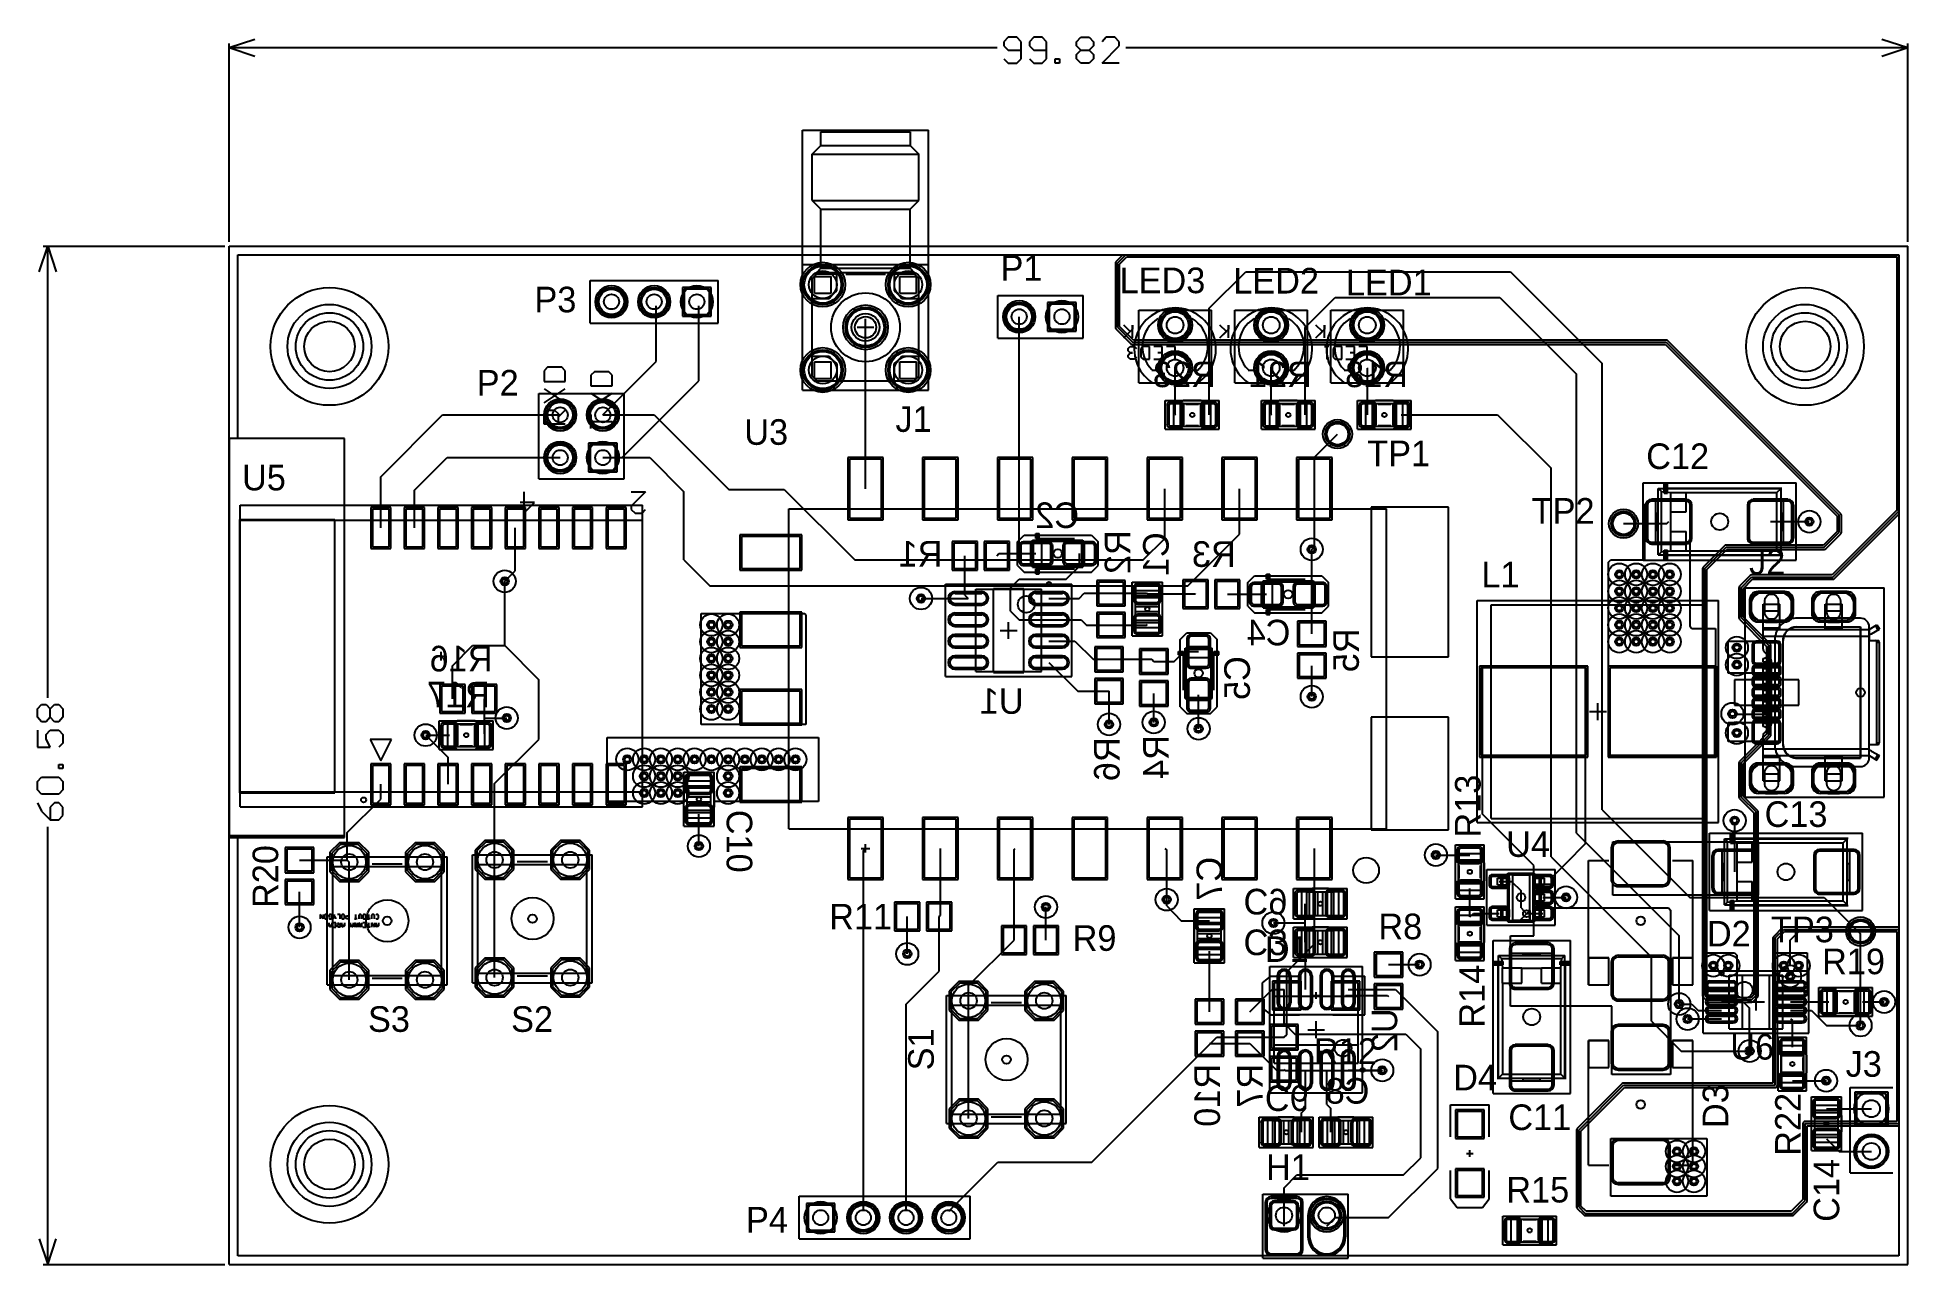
# Model space of a CAD drawing. Header units: millimetres. Extents: x 33 to 144, y 76 to 149.
import ezdxf

# ---------------------------------------------------------------- set-up
doc = ezdxf.new("R2010")
doc.units = ezdxf.units.MM
for name, color, linetype in [('BottomLayer', 5, 'Continuous'), ('BottomOverlay', 54, 'Continuous'), ('BottomPaste', 16, 'Continuous'), ('BottomSolder', 6, 'Continuous'), ('DrillGuide', 244, 'Continuous'), ('InternalPlane1', 76, 'Continuous'), ('InternalPlane2', 16, 'Continuous'), ('Mechanical1', 6, 'Continuous'), ('Mechanical13', 56, 'Continuous'), ('Mechanical15', 56, 'Continuous'), ('MultiLayer', 9, 'Continuous'), ('PadHoleLayer', 156, 'Continuous'), ('TopLayer', 1, 'Continuous'), ('TopOverlay', 2, 'Continuous'), ('TopPaste', 8, 'Continuous'), ('TopSolder', 216, 'Continuous'), ('ViaHoleLayer', 16, 'Continuous')]:
    doc.layers.add(name, color=color, linetype=linetype)

msp = doc.modelspace()

# ---------------------------------------------------------------- texts
at = {"layer": 'BottomOverlay', "text_generation_flag": 2}
for s, p in [('R23', (103, 128.14)), ('R21', (108.71, 128.14)), ('R18', (114.43, 128.14)), ('C2', (94.87, 119.76)), ('R1', (86.74, 117.47)), ('R3', (104.19, 117.45)), ('C4', (107.44, 112.78)), ('R16', (59.99, 111.23)), ('R17', (59.82, 109.09)), ('U1', (91.57, 108.71)), ('C8', (112.14, 85.52))]:
    msp.add_text(s, height=1.524, dxfattribs=at).set_placement(p)
for s, rotation, p in [('R2', 90, (97.92, 119.63)), ('C1', 90, (100.2, 119.51)), ('R5', 90, (111.51, 113.79)), ('C5', 90, (105.03, 112.14)), ('R6', 90, (97.28, 107.31)), ('R4', 90, (100.2, 107.44)), ('C7', 90, (103.38, 100.2)), ('C9', 180, (104.65, 98.3)), ('C3', 180, (104.65, 95.88)), ('U2', 90, (113.79, 91.19)), ('R10', 90, (103.25, 87.88)), ('R7', 90, (105.79, 87.88)), ('C6', 180, (105.92, 86.61))]:
    msp.add_text(s, height=1.524, rotation=rotation, dxfattribs=at).set_placement(p)
at = {"layer": 'TopOverlay'}
for s, p in [('P1', (90.2, 134.47)), ('LED3', (97.28, 133.73)), ('LED2', (104.04, 133.71)), ('LED1', (110.74, 133.6)), ('P3', (62.48, 132.59)), ('P2', (59.05, 127.64)), ('J1', (83.95, 125.48)), ('U3', (74.96, 124.71)), ('TP1', (112.01, 123.44)), ('C12', (128.6, 123.27)), ('U5', (45.09, 122)), ('TP2', (121.79, 120.02)), ('J2', (134.72, 116.99)), ('L1', (118.8, 116.23)), ('C13', (135.64, 101.98)), ('U4', (120.27, 100.2)), ('R11', (80.01, 95.88)), ('R8', (112.67, 95.3)), ('R9', (94.49, 94.61)), ('D2', (132.21, 94.87)), ('TP3', (136.02, 95.12)), ('D1', (105.92, 93.95)), ('R19', (139.06, 93.22)), ('S3', (52.58, 89.79)), ('S2', (61.09, 89.79)), ('R12', (108.84, 87.88)), ('U6', (133.6, 88.14)), ('J3', (140.46, 87.12)), ('D4', (117.12, 86.31)), ('C11', (120.4, 83.95)), ('H1', (105.99, 80.98)), ('R15', (120.28, 79.64)), ('P4', (75.06, 77.85))]:
    msp.add_text(s, height=1.524, dxfattribs=at).set_placement(p)
for s, rotation, p in [('R13', 90, (118.75, 101.35)), ('C10', 270, (73.91, 103)), ('R20', 90, (47.24, 97.16)), ('R14', 90, (119, 90.04)), ('S1', 90, (86.23, 87.5)), ('D3', 90, (133.48, 84.07)), ('R22', 90, (137.79, 82.42)), ('C14', 90, (140.08, 78.49))]:
    msp.add_text(s, height=1.524, rotation=rotation, dxfattribs=at).set_placement(p)

# ---------------------------------------------------------------- blocks, each defined once
blk = doc.blocks.new('RESC2012X70N_1')
at = {"layer": 'Mechanical13'}
for p, q in [((-1.1, 0.67), (-0.6, 0.67)), ((-1.1, -0.67), (-1.1, 0.67)), ((-0.6, -0.67), (-0.6, 0.67)), ((-0.6, 0.67), (0.6, 0.67)), ((-0.6, 0.67), (0.6, 0.67)), ((0.6, 0.67), (1.1, 0.67)), ((0.6, -0.67), (0.6, 0.67)), ((1.1, -0.67), (1.1, 0.67)), ((-1.1, -0.67), (-0.6, -0.67)), ((-0.6, -0.67), (0.6, -0.67)), ((-0.6, -0.67), (0.6, -0.67)), ((0.6, -0.67), (1.1, -0.67))]:
    blk.add_line(p, q, dxfattribs=at)
at = {"layer": 'Mechanical15'}
for p, q in [((-1.6, 0.85), (1.6, 0.85)), ((-1.6, -0.85), (-1.6, 0.85)), ((1.6, -0.85), (1.6, 0.85)), ((-1.6, -0.85), (1.6, -0.85))]:
    blk.add_line(p, q, dxfattribs=at)
blk.add_circle((0, 0), 0.127, dxfattribs=at)
at = {"layer": 'TopLayer'}
for p, q in [((-1.4, 0.55), (-1.4, -0.55)), ((-0.7, 0.65), (-1.3, 0.65)), ((-0.72, 0.65), (-0.53, 0.85)), ((-0.72, -0.65), (-0.72, 0.65)), ((-0.6, -0.55), (-0.6, 0.55)), ((-0.53, 0.85), (0.53, 0.85)), ((0.53, 0.85), (0.72, 0.65)), ((0.6, 0.55), (0.6, -0.55)), ((1.3, 0.65), (0.7, 0.65)), ((0.72, 0.65), (0.72, -0.65)), ((1.4, -0.55), (1.4, 0.55)), ((-1.3, -0.65), (-0.7, -0.65)), ((-0.53, -0.85), (-0.72, -0.65)), ((0.53, -0.85), (-0.53, -0.85)), ((0.72, -0.65), (0.53, -0.85)), ((0.7, -0.65), (1.3, -0.65))]:
    blk.add_line(p, q, dxfattribs=at)
for centre, start, end in [((-1.3, 0.55), 90, 180), ((-0.7, 0.55), 0, 90), ((0.7, 0.55), 90, 180), ((1.3, 0.55), 0, 90), ((-1.3, -0.55), 180, 270), ((-0.7, -0.55), 270, 0), ((0.7, -0.55), 180, 270), ((1.3, -0.55), 270, 0)]:
    blk.add_arc(centre, 0.1, start, end, dxfattribs=at)
at = {"layer": 'TopOverlay'}
for p, q in [((-0.38, 0.64), (0.38, 0.64)), ((-0.38, -0.64), (0.38, -0.64))]:
    blk.add_line(p, q, dxfattribs=at)
at = {"layer": 'TopPaste'}
for p, q in [((-1.4, 0.55), (-1.4, -0.55)), ((-0.7, 0.65), (-1.3, 0.65)), ((-0.6, -0.55), (-0.6, 0.55)), ((0.6, 0.55), (0.6, -0.55)), ((1.3, 0.65), (0.7, 0.65)), ((1.4, -0.55), (1.4, 0.55)), ((-1.3, -0.65), (-0.7, -0.65)), ((0.7, -0.65), (1.3, -0.65))]:
    blk.add_line(p, q, dxfattribs=at)
for centre, start, end in [((-1.3, 0.55), 90, 180), ((-0.7, 0.55), 0, 90), ((0.7, 0.55), 90, 180), ((1.3, 0.55), 0, 90), ((-1.3, -0.55), 180, 270), ((-0.7, -0.55), 270, 0), ((0.7, -0.55), 180, 270), ((1.3, -0.55), 270, 0)]:
    blk.add_arc(centre, 0.1, start, end, dxfattribs=at)
at = {"layer": 'TopSolder'}
for p, q in [((-1.5, 0.55), (-1.5, -0.55)), ((-0.7, 0.75), (-1.3, 0.75)), ((-0.5, -0.55), (-0.5, 0.55)), ((0.5, 0.55), (0.5, -0.55)), ((1.3, 0.75), (0.7, 0.75)), ((1.5, -0.55), (1.5, 0.55)), ((-1.3, -0.75), (-0.7, -0.75)), ((0.7, -0.75), (1.3, -0.75))]:
    blk.add_line(p, q, dxfattribs=at)
for centre, start, end in [((-1.3, 0.55), 90, 180), ((-0.7, 0.55), 0, 90), ((0.7, 0.55), 90, 180), ((1.3, 0.55), 0, 90), ((-1.3, -0.55), 180, 270), ((-0.7, -0.55), 270, 0), ((0.7, -0.55), 180, 270), ((1.3, -0.55), 270, 0)]:
    blk.add_arc(centre, 0.202, start, end, dxfattribs=at)
blk = doc.blocks.new('3_2X1_6X1_1_2')
at = {"layer": 'Mechanical1'}
for p, q in [((0.2, 0), (-0.2, 0)), ((0, -0.2), (0, 0.2))]:
    blk.add_line(p, q, dxfattribs=at)
at = {"layer": 'TopLayer'}
for p, q in [((-2.5, 0.75), (-2.5, -0.75)), ((-1, 0.75), (-2.5, 0.75)), ((-1, -0.75), (-1, 0.75)), ((1, 0.75), (1, -0.75)), ((2.5, 0.75), (1, 0.75)), ((2.5, -0.75), (2.5, 0.75)), ((-2.5, -0.75), (-1, -0.75)), ((1, -0.75), (2.5, -0.75))]:
    blk.add_line(p, q, dxfattribs=at)
at = {"layer": 'TopOverlay'}
for p, q in [((-1, 1.15), (-2.9, 1.15)), ((-2.9, -1.15), (-2.9, 1.15)), ((2.7, 1.15), (1, 1.15)), ((3.2, 0.75), (2.7, 1.15)), ((3.2, -0.75), (3.2, 0.75)), ((2.7, -1.15), (3.2, -0.75)), ((-1, -1.15), (-2.9, -1.15)), ((2.7, -1.15), (1, -1.15))]:
    blk.add_line(p, q, dxfattribs=at)
at = {"layer": 'TopPaste'}
for p, q in [((-2.5, 0.75), (-2.5, -0.75)), ((-1, 0.75), (-2.5, 0.75)), ((-1, -0.75), (-1, 0.75)), ((1, 0.75), (1, -0.75)), ((2.5, 0.75), (1, 0.75)), ((2.5, -0.75), (2.5, 0.75)), ((-2.5, -0.75), (-1, -0.75)), ((1, -0.75), (2.5, -0.75))]:
    blk.add_line(p, q, dxfattribs=at)
at = {"layer": 'TopSolder'}
for p, q in [((-2.6, 0.85), (-2.6, -0.85)), ((-0.9, 0.85), (-2.6, 0.85)), ((-0.9, -0.85), (-0.9, 0.85)), ((0.9, 0.85), (0.9, -0.85)), ((2.6, 0.85), (0.9, 0.85)), ((2.6, -0.85), (2.6, 0.85)), ((-2.6, -0.85), (-0.9, -0.85)), ((0.9, -0.85), (2.6, -0.85))]:
    blk.add_line(p, q, dxfattribs=at)
blk = doc.blocks.new('HDR1X3_3')
at = {"layer": 'BottomLayer'}
for p, q in [((-0.75, 0.75), (-0.75, -0.75)), ((0.75, 0.75), (-0.75, 0.75)), ((0.75, -0.75), (0.75, 0.75)), ((-0.75, -0.75), (0.75, -0.75))]:
    blk.add_line(p, q, dxfattribs=at)
for centre in [(2.54, 0), (5.08, 0)]:
    blk.add_circle(centre, 0.75, dxfattribs=at)
at = {"layer": 'BottomSolder'}
for p, q in [((-0.85, 0.85), (-0.85, -0.85)), ((0.85, 0.85), (-0.85, 0.85)), ((0.85, -0.85), (0.85, 0.85)), ((-0.85, -0.85), (0.85, -0.85))]:
    blk.add_line(p, q, dxfattribs=at)
for centre in [(2.54, 0), (5.08, 0)]:
    blk.add_circle(centre, 0.852, dxfattribs=at)
at = {"layer": 'InternalPlane1'}
for centre in [(0, 0), (2.54, 0)]:
    blk.add_circle(centre, 0.958, dxfattribs=at)
at = {"layer": 'InternalPlane2'}
for centre in [(0, 0), (2.54, 0), (5.08, 0)]:
    blk.add_circle(centre, 0.958, dxfattribs=at)
at = {"layer": 'MultiLayer'}
for p, q in [((-0.75, 0.75), (-0.75, -0.75)), ((0.75, 0.75), (-0.75, 0.75)), ((0.75, -0.75), (0.75, 0.75)), ((-0.75, -0.75), (0.75, -0.75))]:
    blk.add_line(p, q, dxfattribs=at)
for centre in [(2.54, 0), (5.08, 0)]:
    blk.add_circle(centre, 0.75, dxfattribs=at)
at = {"layer": 'PadHoleLayer'}
for centre in [(0, 0), (2.54, 0), (5.08, 0)]:
    blk.add_circle(centre, 0.45, dxfattribs=at)
at = {"layer": 'TopLayer'}
for p, q in [((-0.75, 0.75), (-0.75, -0.75)), ((0.75, 0.75), (-0.75, 0.75)), ((0.75, -0.75), (0.75, 0.75)), ((-0.75, -0.75), (0.75, -0.75))]:
    blk.add_line(p, q, dxfattribs=at)
for centre in [(2.54, 0), (5.08, 0)]:
    blk.add_circle(centre, 0.75, dxfattribs=at)
at = {"layer": 'TopOverlay'}
for p, q in [((-1.27, 1.27), (-1.27, -1.27)), ((6.35, 1.27), (-1.27, 1.27)), ((6.35, 1.27), (6.35, -1.27)), ((6.35, -1.27), (-1.27, -1.27))]:
    blk.add_line(p, q, dxfattribs=at)
at = {"layer": 'TopSolder'}
for p, q in [((-0.85, 0.85), (-0.85, -0.85)), ((0.85, 0.85), (-0.85, 0.85)), ((0.85, -0.85), (0.85, 0.85)), ((-0.85, -0.85), (0.85, -0.85))]:
    blk.add_line(p, q, dxfattribs=at)
for centre in [(2.54, 0), (5.08, 0)]:
    blk.add_circle(centre, 0.852, dxfattribs=at)
blk = doc.blocks.new('HDR1X4_4')
at = {"layer": 'BottomLayer'}
for p, q in [((-0.75, 0.75), (-0.75, -0.75)), ((0.75, 0.75), (-0.75, 0.75)), ((0.75, -0.75), (0.75, 0.75)), ((-0.75, -0.75), (0.75, -0.75))]:
    blk.add_line(p, q, dxfattribs=at)
for centre in [(2.54, 0), (5.08, 0), (7.62, 0)]:
    blk.add_circle(centre, 0.75, dxfattribs=at)
at = {"layer": 'BottomSolder'}
for p, q in [((-0.85, 0.85), (-0.85, -0.85)), ((0.85, 0.85), (-0.85, 0.85)), ((0.85, -0.85), (0.85, 0.85)), ((-0.85, -0.85), (0.85, -0.85))]:
    blk.add_line(p, q, dxfattribs=at)
for centre in [(2.54, 0), (5.08, 0), (7.62, 0)]:
    blk.add_circle(centre, 0.852, dxfattribs=at)
at = {"layer": 'InternalPlane1'}
for centre in [(2.54, 0), (5.08, 0), (7.62, 0)]:
    blk.add_circle(centre, 0.958, dxfattribs=at)
at = {"layer": 'InternalPlane2'}
for centre in [(0, 0), (2.54, 0), (5.08, 0), (7.62, 0)]:
    blk.add_circle(centre, 0.958, dxfattribs=at)
at = {"layer": 'MultiLayer'}
for p, q in [((-0.75, 0.75), (-0.75, -0.75)), ((0.75, 0.75), (-0.75, 0.75)), ((0.75, -0.75), (0.75, 0.75)), ((-0.75, -0.75), (0.75, -0.75))]:
    blk.add_line(p, q, dxfattribs=at)
for centre in [(2.54, 0), (5.08, 0), (7.62, 0)]:
    blk.add_circle(centre, 0.75, dxfattribs=at)
at = {"layer": 'PadHoleLayer'}
for centre in [(0, 0), (2.54, 0), (5.08, 0), (7.62, 0)]:
    blk.add_circle(centre, 0.45, dxfattribs=at)
at = {"layer": 'TopLayer'}
for p, q in [((-0.75, 0.75), (-0.75, -0.75)), ((0.75, 0.75), (-0.75, 0.75)), ((0.75, -0.75), (0.75, 0.75)), ((-0.75, -0.75), (0.75, -0.75))]:
    blk.add_line(p, q, dxfattribs=at)
for centre in [(2.54, 0), (5.08, 0), (7.62, 0)]:
    blk.add_circle(centre, 0.75, dxfattribs=at)
at = {"layer": 'TopOverlay'}
for p, q in [((-1.27, 1.27), (8.89, 1.27)), ((-1.27, -1.27), (-1.27, 1.27)), ((8.89, -1.27), (8.89, 1.27)), ((-1.27, -1.27), (8.89, -1.27))]:
    blk.add_line(p, q, dxfattribs=at)
at = {"layer": 'TopSolder'}
for p, q in [((-0.85, 0.85), (-0.85, -0.85)), ((0.85, 0.85), (-0.85, 0.85)), ((0.85, -0.85), (0.85, 0.85)), ((-0.85, -0.85), (0.85, -0.85))]:
    blk.add_line(p, q, dxfattribs=at)
for centre in [(2.54, 0), (5.08, 0), (7.62, 0)]:
    blk.add_circle(centre, 0.852, dxfattribs=at)
blk = doc.blocks.new('HDR2X2_5')
at = {"layer": 'BottomLayer'}
for p, q in [((-0.75, 0.75), (-0.75, -0.75)), ((0.75, 0.75), (-0.75, 0.75)), ((0.75, -0.75), (0.75, 0.75)), ((-0.75, -0.75), (0.75, -0.75))]:
    blk.add_line(p, q, dxfattribs=at)
for centre in [(0, 2.54), (2.54, 2.54), (2.54, 0)]:
    blk.add_circle(centre, 0.75, dxfattribs=at)
at = {"layer": 'BottomSolder'}
for p, q in [((-0.85, 0.85), (-0.85, -0.85)), ((0.85, 0.85), (-0.85, 0.85)), ((0.85, -0.85), (0.85, 0.85)), ((-0.85, -0.85), (0.85, -0.85))]:
    blk.add_line(p, q, dxfattribs=at)
for centre in [(0, 2.54), (2.54, 2.54), (2.54, 0)]:
    blk.add_circle(centre, 0.852, dxfattribs=at)
at = {"layer": 'InternalPlane1'}
for centre in [(0, 2.54), (2.54, 2.54), (0, 0), (2.54, 0)]:
    blk.add_circle(centre, 0.958, dxfattribs=at)
at = {"layer": 'InternalPlane2'}
for centre in [(0, 2.54), (2.54, 2.54), (0, 0), (2.54, 0)]:
    blk.add_circle(centre, 0.958, dxfattribs=at)
at = {"layer": 'MultiLayer'}
for p, q in [((-0.75, 0.75), (-0.75, -0.75)), ((0.75, 0.75), (-0.75, 0.75)), ((0.75, -0.75), (0.75, 0.75)), ((-0.75, -0.75), (0.75, -0.75))]:
    blk.add_line(p, q, dxfattribs=at)
for centre in [(0, 2.54), (2.54, 2.54), (2.54, 0)]:
    blk.add_circle(centre, 0.75, dxfattribs=at)
at = {"layer": 'PadHoleLayer'}
for centre in [(0, 2.54), (2.54, 2.54), (0, 0), (2.54, 0)]:
    blk.add_circle(centre, 0.45, dxfattribs=at)
at = {"layer": 'TopLayer'}
for p, q in [((-0.75, 0.75), (-0.75, -0.75)), ((0.75, 0.75), (-0.75, 0.75)), ((0.75, -0.75), (0.75, 0.75)), ((-0.75, -0.75), (0.75, -0.75))]:
    blk.add_line(p, q, dxfattribs=at)
for centre in [(0, 2.54), (2.54, 2.54), (2.54, 0)]:
    blk.add_circle(centre, 0.75, dxfattribs=at)
at = {"layer": 'TopOverlay'}
for p, q in [((-2.03, 4.7), (-3.3, 4.7)), ((-3.3, 4.7), (-2.67, 4.06)), ((-2.67, 4.06), (-2.67, 4.91)), ((-1.27, 3.81), (-1.27, -1.27)), ((-1.27, 3.81), (3.81, 3.81)), ((1.98, 2.24), (1.98, 3.5)), ((1.98, 3.5), (2.62, 3.5)), ((2.62, 3.5), (2.83, 3.29)), ((3.25, 3.5), (4.1, 2.24)), ((4.1, 3.5), (3.25, 2.24)), ((3.81, 3.81), (3.81, -1.27)), ((4.52, 3.5), (4.52, 2.24)), ((5.16, 3.5), (4.52, 3.5)), ((5.37, 3.29), (5.16, 3.5)), ((2.62, 2.66), (1.98, 2.66)), ((2.4, 2.66), (2.83, 2.24)), ((2.83, 2.87), (2.62, 2.66)), ((2.83, 3.29), (2.83, 2.87)), ((4.52, 2.24), (5.16, 2.24)), ((5.16, 2.24), (5.37, 2.45)), ((5.37, 2.45), (5.37, 3.29)), ((1.73, 0.71), (2.57, 0.71)), ((2.57, 0.71), (2.15, 0.71)), ((2.15, 0.71), (2.15, -0.56)), ((3, 0.71), (3.84, -0.56)), ((3.84, 0.71), (3, -0.56)), ((4.27, 0.71), (4.27, -0.56)), ((4.9, 0.71), (4.27, 0.71)), ((5.11, 0.5), (4.9, 0.71)), ((5.11, -0.35), (5.11, 0.5)), ((4.27, -0.56), (4.9, -0.56)), ((4.9, -0.56), (5.11, -0.35)), ((-3.09, -1.69), (-3.3, -1.91)), ((-3.3, -1.91), (-3.3, -2.33)), ((-2.88, -1.69), (-3.09, -1.69)), ((-2.03, -2.54), (-2.88, -1.69)), ((-2.03, -1.69), (-2.03, -2.54)), ((-1.27, -1.27), (3.81, -1.27)), ((-3.3, -2.33), (-3.09, -2.54))]:
    blk.add_line(p, q, dxfattribs=at)
at = {"layer": 'TopSolder'}
for p, q in [((-0.85, 0.85), (-0.85, -0.85)), ((0.85, 0.85), (-0.85, 0.85)), ((0.85, -0.85), (0.85, 0.85)), ((-0.85, -0.85), (0.85, -0.85))]:
    blk.add_line(p, q, dxfattribs=at)
for centre in [(0, 2.54), (2.54, 2.54), (2.54, 0)]:
    blk.add_circle(centre, 0.852, dxfattribs=at)
blk = doc.blocks.new('MSOP_UN10_N_6')
at = {"layer": 'Mechanical13'}
for p, q in [((-1.6, -1.6), (-1.6, 1.6)), ((-1.6, 1.6), (1.6, 1.6)), ((1.6, -1.6), (1.6, 1.6)), ((-1.6, -1.6), (1.6, -1.6))]:
    blk.add_line(p, q, dxfattribs=at)
blk.add_circle((-0.7, 0.7), 0.5, dxfattribs=at)
at = {"layer": 'Mechanical15'}
for p, q in [((-3.15, -1.85), (-3.15, 1.85)), ((-3.15, 1.85), (3.15, 1.85)), ((3.15, -1.85), (3.15, 1.85)), ((-0.5, 0), (0.5, 0)), ((0, -0.5), (0, 0.5)), ((-3.15, -1.85), (3.15, -1.85))]:
    blk.add_line(p, q, dxfattribs=at)
at = {"layer": 'TopLayer'}
for p, q in [((-2.75, 1.15), (-1.35, 1.15)), ((1.35, 1.15), (2.75, 1.15)), ((-2.75, 0.85), (-1.35, 0.85)), ((-2.75, 0.65), (-1.35, 0.65)), ((-2.75, 0.35), (-1.35, 0.35)), ((-2.75, 0.15), (-1.35, 0.15)), ((1.35, 0.85), (2.75, 0.85)), ((1.35, 0.65), (2.75, 0.65)), ((1.35, 0.35), (2.75, 0.35)), ((1.35, 0.15), (2.75, 0.15)), ((-2.75, -0.15), (-1.35, -0.15)), ((-2.75, -0.35), (-1.35, -0.35)), ((-2.75, -0.65), (-1.35, -0.65)), ((-2.75, -0.85), (-1.35, -0.85)), ((1.35, -0.15), (2.75, -0.15)), ((1.35, -0.35), (2.75, -0.35)), ((1.35, -0.65), (2.75, -0.65)), ((1.35, -0.85), (2.75, -0.85)), ((-2.75, -1.15), (-1.35, -1.15)), ((1.35, -1.15), (2.75, -1.15))]:
    blk.add_line(p, q, dxfattribs=at)
for centre, start, end in [((-2.75, 1), 90, 270), ((-1.35, 1), 270, 90), ((1.35, 1), 90, 270), ((2.75, 1), 270, 90), ((-2.75, 0.5), 90, 270), ((-2.75, 0), 90, 270), ((-1.35, 0.5), 270, 90), ((-1.35, 0), 270, 90), ((1.35, 0.5), 90, 270), ((1.35, 0), 90, 270), ((2.75, 0.5), 270, 90), ((2.75, 0), 270, 90), ((-2.75, -0.5), 90, 270), ((-2.75, -1), 90, 270), ((-1.35, -0.5), 270, 90), ((-1.35, -1), 270, 90), ((1.35, -0.5), 90, 270), ((1.35, -1), 90, 270), ((2.75, -0.5), 270, 90), ((2.75, -1), 270, 90)]:
    blk.add_arc(centre, 0.15, start, end, dxfattribs=at)
at = {"layer": 'TopOverlay'}
for p, q in [((-0.8, -1.6), (-0.8, 1.6)), ((-0.8, 1.6), (0.8, 1.6)), ((0.8, -1.6), (0.8, 1.6)), ((-0.8, -1.6), (0.8, -1.6))]:
    blk.add_line(p, q, dxfattribs=at)
blk.add_circle((-2.05, 1.7), 0.125, dxfattribs=at)
at = {"layer": 'TopPaste'}
for p, q in [((-2.75, 1.15), (-1.35, 1.15)), ((1.35, 1.15), (2.75, 1.15)), ((-2.75, 0.85), (-1.35, 0.85)), ((-2.75, 0.65), (-1.35, 0.65)), ((-2.75, 0.35), (-1.35, 0.35)), ((-2.75, 0.15), (-1.35, 0.15)), ((1.35, 0.85), (2.75, 0.85)), ((1.35, 0.65), (2.75, 0.65)), ((1.35, 0.35), (2.75, 0.35)), ((1.35, 0.15), (2.75, 0.15)), ((-2.75, -0.15), (-1.35, -0.15)), ((-2.75, -0.35), (-1.35, -0.35)), ((-2.75, -0.65), (-1.35, -0.65)), ((-2.75, -0.85), (-1.35, -0.85)), ((1.35, -0.15), (2.75, -0.15)), ((1.35, -0.35), (2.75, -0.35)), ((1.35, -0.65), (2.75, -0.65)), ((1.35, -0.85), (2.75, -0.85)), ((-2.75, -1.15), (-1.35, -1.15)), ((1.35, -1.15), (2.75, -1.15))]:
    blk.add_line(p, q, dxfattribs=at)
for centre, start, end in [((-2.75, 1), 90, 270), ((-1.35, 1), 270, 90), ((1.35, 1), 90, 270), ((2.75, 1), 270, 90), ((-2.75, 0.5), 90, 270), ((-2.75, 0), 90, 270), ((-1.35, 0.5), 270, 90), ((-1.35, 0), 270, 90), ((1.35, 0.5), 90, 270), ((1.35, 0), 90, 270), ((2.75, 0.5), 270, 90), ((2.75, 0), 270, 90), ((-2.75, -0.5), 90, 270), ((-2.75, -1), 90, 270), ((-1.35, -0.5), 270, 90), ((-1.35, -1), 270, 90), ((1.35, -0.5), 90, 270), ((1.35, -1), 90, 270), ((2.75, -0.5), 270, 90), ((2.75, -1), 270, 90)]:
    blk.add_arc(centre, 0.15, start, end, dxfattribs=at)
at = {"layer": 'TopSolder'}
for p, q in [((-2.75, 1.25), (-1.35, 1.25)), ((1.35, 1.25), (2.75, 1.25)), ((-2.75, 0.75), (-1.35, 0.75)), ((-2.75, 0.75), (-1.35, 0.75)), ((-2.75, 0.25), (-1.35, 0.25)), ((-2.75, 0.25), (-1.35, 0.25)), ((1.35, 0.75), (2.75, 0.75)), ((1.35, 0.75), (2.75, 0.75)), ((1.35, 0.25), (2.75, 0.25)), ((1.35, 0.25), (2.75, 0.25)), ((-2.75, -0.25), (-1.35, -0.25)), ((-2.75, -0.25), (-1.35, -0.25)), ((-2.75, -0.75), (-1.35, -0.75)), ((-2.75, -0.75), (-1.35, -0.75)), ((1.35, -0.25), (2.75, -0.25)), ((1.35, -0.25), (2.75, -0.25)), ((1.35, -0.75), (2.75, -0.75)), ((1.35, -0.75), (2.75, -0.75)), ((-2.75, -1.25), (-1.35, -1.25)), ((1.35, -1.25), (2.75, -1.25))]:
    blk.add_line(p, q, dxfattribs=at)
for centre, start, end in [((-2.75, 1), 90, 270), ((-1.35, 1), 270, 90), ((1.35, 1), 90, 270), ((2.75, 1), 270, 90), ((-2.75, 0.5), 90, 270), ((-2.75, 0), 90, 270), ((-1.35, 0.5), 270, 90), ((-1.35, 0), 270, 90), ((1.35, 0.5), 90, 270), ((1.35, 0), 90, 270), ((2.75, 0.5), 270, 90), ((2.75, 0), 270, 90), ((-2.75, -0.5), 90, 270), ((-2.75, -1), 90, 270), ((-1.35, -0.5), 270, 90), ((-1.35, -1), 270, 90), ((1.35, -0.5), 90, 270), ((1.35, -1), 90, 270), ((2.75, -0.5), 270, 90), ((2.75, -1), 270, 90)]:
    blk.add_arc(centre, 0.252, start, end, dxfattribs=at)
blk = doc.blocks.new('M08A_N_B_7')
at = {"layer": 'BottomLayer'}
for p, q in [((-1.6, 2.2), (-3.2, 2.2)), ((-1.6, 1.61), (-3.2, 1.61)), ((3.2, 2.2), (1.6, 2.2)), ((3.2, 1.61), (1.6, 1.61)), ((-1.6, 0.93), (-3.2, 0.93)), ((-1.6, 0.34), (-3.2, 0.34)), ((3.2, 0.93), (1.6, 0.93)), ((3.2, 0.34), (1.6, 0.34)), ((-1.6, -0.34), (-3.2, -0.34)), ((-1.6, -0.93), (-3.2, -0.93)), ((3.2, -0.34), (1.6, -0.34)), ((3.2, -0.93), (1.6, -0.93)), ((-1.6, -1.61), (-3.2, -1.61)), ((-1.6, -2.2), (-3.2, -2.2)), ((3.2, -1.61), (1.6, -1.61)), ((3.2, -2.2), (1.6, -2.2))]:
    blk.add_line(p, q, dxfattribs=at)
for centre, start, end in [((-3.2, 1.91), 90, 270), ((-1.6, 1.91), 270, 90), ((1.6, 1.91), 90, 270), ((3.2, 1.91), 270, 90), ((-3.2, 0.64), 90, 270), ((-1.6, 0.64), 270, 90), ((1.6, 0.64), 90, 270), ((3.2, 0.64), 270, 90), ((-3.2, -0.64), 90, 270), ((-1.6, -0.64), 270, 90), ((1.6, -0.64), 90, 270), ((3.2, -0.64), 270, 90), ((-3.2, -1.91), 90, 270), ((-1.6, -1.91), 270, 90), ((1.6, -1.91), 90, 270), ((3.2, -1.91), 270, 90)]:
    blk.add_arc(centre, 0.3, start, end, dxfattribs=at)
at = {"layer": 'BottomOverlay'}
for p, q in [((-0.9, 2.5), (-0.9, -2.5)), ((-0.9, 2.5), (0.9, 2.5)), ((0.9, 2.5), (0.9, -2.5)), ((-0.9, -2.5), (0.9, -2.5))]:
    blk.add_line(p, q, dxfattribs=at)
blk.add_circle((-2.4, -2.76), 0.125, dxfattribs=at)
at = {"layer": 'BottomPaste'}
for p, q in [((-1.6, 2.2), (-3.2, 2.2)), ((-1.6, 1.61), (-3.2, 1.61)), ((3.2, 2.2), (1.6, 2.2)), ((3.2, 1.61), (1.6, 1.61)), ((-1.6, 0.93), (-3.2, 0.93)), ((-1.6, 0.34), (-3.2, 0.34)), ((3.2, 0.93), (1.6, 0.93)), ((3.2, 0.34), (1.6, 0.34)), ((-1.6, -0.34), (-3.2, -0.34)), ((-1.6, -0.93), (-3.2, -0.93)), ((3.2, -0.34), (1.6, -0.34)), ((3.2, -0.93), (1.6, -0.93)), ((-1.6, -1.61), (-3.2, -1.61)), ((-1.6, -2.2), (-3.2, -2.2)), ((3.2, -1.61), (1.6, -1.61)), ((3.2, -2.2), (1.6, -2.2))]:
    blk.add_line(p, q, dxfattribs=at)
for centre, start, end in [((-3.2, 1.91), 90, 270), ((-1.6, 1.91), 270, 90), ((1.6, 1.91), 90, 270), ((3.2, 1.91), 270, 90), ((-3.2, 0.64), 90, 270), ((-1.6, 0.64), 270, 90), ((1.6, 0.64), 90, 270), ((3.2, 0.64), 270, 90), ((-3.2, -0.64), 90, 270), ((-1.6, -0.64), 270, 90), ((1.6, -0.64), 90, 270), ((3.2, -0.64), 270, 90), ((-3.2, -1.91), 90, 270), ((-1.6, -1.91), 270, 90), ((1.6, -1.91), 90, 270), ((3.2, -1.91), 270, 90)]:
    blk.add_arc(centre, 0.3, start, end, dxfattribs=at)
at = {"layer": 'BottomSolder'}
for p, q in [((-1.6, 2.31), (-3.2, 2.31)), ((3.2, 2.31), (1.6, 2.31)), ((-1.6, 1.5), (-3.2, 1.5)), ((3.2, 1.5), (1.6, 1.5)), ((-1.6, 1.04), (-3.2, 1.04)), ((-1.6, 0.23), (-3.2, 0.23)), ((3.2, 1.04), (1.6, 1.04)), ((3.2, 0.23), (1.6, 0.23)), ((-1.6, -0.23), (-3.2, -0.23)), ((-1.6, -1.04), (-3.2, -1.04)), ((3.2, -0.23), (1.6, -0.23)), ((3.2, -1.04), (1.6, -1.04)), ((-1.6, -1.5), (-3.2, -1.5)), ((3.2, -1.5), (1.6, -1.5)), ((-1.6, -2.31), (-3.2, -2.31)), ((3.2, -2.31), (1.6, -2.31))]:
    blk.add_line(p, q, dxfattribs=at)
for centre, start, end in [((-3.2, 1.91), 90, 270), ((-1.6, 1.91), 270, 90), ((1.6, 1.91), 90, 270), ((3.2, 1.91), 270, 90), ((-3.2, 0.64), 90, 270), ((-1.6, 0.64), 270, 90), ((1.6, 0.64), 90, 270), ((3.2, 0.64), 270, 90), ((-3.2, -0.64), 90, 270), ((-1.6, -0.64), 270, 90), ((1.6, -0.64), 90, 270), ((3.2, -0.64), 270, 90), ((-3.2, -1.91), 90, 270), ((-1.6, -1.91), 270, 90), ((1.6, -1.91), 90, 270), ((3.2, -1.91), 270, 90)]:
    blk.add_arc(centre, 0.402, start, end, dxfattribs=at)
at = {"layer": 'Mechanical13'}
for p, q in [((-2, 2.5), (-2, -2.5)), ((-2, 2.5), (2, 2.5)), ((2, 2.5), (2, -2.5)), ((-2, -2.5), (2, -2.5))]:
    blk.add_line(p, q, dxfattribs=at)
blk.add_circle((-1.1, -1.6), 0.5, dxfattribs=at)
at = {"layer": 'Mechanical15'}
for p, q in [((-3.75, 2.75), (-3.75, -2.75)), ((-3.75, 2.75), (3.75, 2.75)), ((3.75, 2.75), (3.75, -2.75)), ((-0.5, 0), (0.5, 0)), ((0, 0.5), (0, -0.5)), ((-3.75, -2.75), (3.75, -2.75))]:
    blk.add_line(p, q, dxfattribs=at)
blk = doc.blocks.new('751_02_N_B_8')
at = {"layer": 'BottomLayer'}
for p, q in [((-1.6, 2.2), (-3.2, 2.2)), ((-1.6, 1.61), (-3.2, 1.61)), ((3.2, 2.2), (1.6, 2.2)), ((3.2, 1.61), (1.6, 1.61)), ((-1.6, 0.93), (-3.2, 0.93)), ((-1.6, 0.34), (-3.2, 0.34)), ((3.2, 0.93), (1.6, 0.93)), ((3.2, 0.34), (1.6, 0.34)), ((-1.6, -0.34), (-3.2, -0.34)), ((-1.6, -0.93), (-3.2, -0.93)), ((3.2, -0.34), (1.6, -0.34)), ((3.2, -0.93), (1.6, -0.93)), ((-1.6, -1.61), (-3.2, -1.61)), ((-1.6, -2.2), (-3.2, -2.2)), ((3.2, -1.61), (1.6, -1.61)), ((3.2, -2.2), (1.6, -2.2))]:
    blk.add_line(p, q, dxfattribs=at)
for centre, start, end in [((-3.2, 1.91), 90, 270), ((-1.6, 1.91), 270, 90), ((1.6, 1.91), 90, 270), ((3.2, 1.91), 270, 90), ((-3.2, 0.64), 90, 270), ((-1.6, 0.64), 270, 90), ((1.6, 0.64), 90, 270), ((3.2, 0.64), 270, 90), ((-3.2, -0.64), 90, 270), ((-1.6, -0.64), 270, 90), ((1.6, -0.64), 90, 270), ((3.2, -0.64), 270, 90), ((-3.2, -1.91), 90, 270), ((-1.6, -1.91), 270, 90), ((1.6, -1.91), 90, 270), ((3.2, -1.91), 270, 90)]:
    blk.add_arc(centre, 0.3, start, end, dxfattribs=at)
at = {"layer": 'BottomOverlay'}
for p, q in [((-0.9, 2.5), (-0.9, -2.5)), ((0.9, 2.5), (-0.9, 2.5)), ((0.9, 2.5), (0.9, -2.5)), ((0.9, -2.5), (-0.9, -2.5))]:
    blk.add_line(p, q, dxfattribs=at)
blk.add_circle((-2.4, -2.76), 0.125, dxfattribs=at)
at = {"layer": 'BottomPaste'}
for p, q in [((-1.6, 2.2), (-3.2, 2.2)), ((-1.6, 1.61), (-3.2, 1.61)), ((3.2, 2.2), (1.6, 2.2)), ((3.2, 1.61), (1.6, 1.61)), ((-1.6, 0.93), (-3.2, 0.93)), ((-1.6, 0.34), (-3.2, 0.34)), ((3.2, 0.93), (1.6, 0.93)), ((3.2, 0.34), (1.6, 0.34)), ((-1.6, -0.34), (-3.2, -0.34)), ((-1.6, -0.93), (-3.2, -0.93)), ((3.2, -0.34), (1.6, -0.34)), ((3.2, -0.93), (1.6, -0.93)), ((-1.6, -1.61), (-3.2, -1.61)), ((-1.6, -2.2), (-3.2, -2.2)), ((3.2, -1.61), (1.6, -1.61)), ((3.2, -2.2), (1.6, -2.2))]:
    blk.add_line(p, q, dxfattribs=at)
for centre, start, end in [((-3.2, 1.91), 90, 270), ((-1.6, 1.91), 270, 90), ((1.6, 1.91), 90, 270), ((3.2, 1.91), 270, 90), ((-3.2, 0.64), 90, 270), ((-1.6, 0.64), 270, 90), ((1.6, 0.64), 90, 270), ((3.2, 0.64), 270, 90), ((-3.2, -0.64), 90, 270), ((-1.6, -0.64), 270, 90), ((1.6, -0.64), 90, 270), ((3.2, -0.64), 270, 90), ((-3.2, -1.91), 90, 270), ((-1.6, -1.91), 270, 90), ((1.6, -1.91), 90, 270), ((3.2, -1.91), 270, 90)]:
    blk.add_arc(centre, 0.3, start, end, dxfattribs=at)
at = {"layer": 'BottomSolder'}
for p, q in [((-1.6, 2.31), (-3.2, 2.31)), ((3.2, 2.31), (1.6, 2.31)), ((-1.6, 1.5), (-3.2, 1.5)), ((3.2, 1.5), (1.6, 1.5)), ((-1.6, 1.04), (-3.2, 1.04)), ((-1.6, 0.23), (-3.2, 0.23)), ((3.2, 1.04), (1.6, 1.04)), ((3.2, 0.23), (1.6, 0.23)), ((-1.6, -0.23), (-3.2, -0.23)), ((-1.6, -1.04), (-3.2, -1.04)), ((3.2, -0.23), (1.6, -0.23)), ((3.2, -1.04), (1.6, -1.04)), ((-1.6, -1.5), (-3.2, -1.5)), ((3.2, -1.5), (1.6, -1.5)), ((-1.6, -2.31), (-3.2, -2.31)), ((3.2, -2.31), (1.6, -2.31))]:
    blk.add_line(p, q, dxfattribs=at)
for centre, start, end in [((-3.2, 1.91), 90, 270), ((-1.6, 1.91), 270, 90), ((1.6, 1.91), 90, 270), ((3.2, 1.91), 270, 90), ((-3.2, 0.64), 90, 270), ((-1.6, 0.64), 270, 90), ((1.6, 0.64), 90, 270), ((3.2, 0.64), 270, 90), ((-3.2, -0.64), 90, 270), ((-1.6, -0.64), 270, 90), ((1.6, -0.64), 90, 270), ((3.2, -0.64), 270, 90), ((-3.2, -1.91), 90, 270), ((-1.6, -1.91), 270, 90), ((1.6, -1.91), 90, 270), ((3.2, -1.91), 270, 90)]:
    blk.add_arc(centre, 0.402, start, end, dxfattribs=at)
at = {"layer": 'Mechanical13'}
for p, q in [((-1.95, 2.45), (-1.95, -2.45)), ((1.95, 2.45), (-1.95, 2.45)), ((1.95, 2.45), (1.95, -2.45)), ((1.95, -2.45), (-1.95, -2.45))]:
    blk.add_line(p, q, dxfattribs=at)
blk.add_circle((-1.05, -1.55), 0.5, dxfattribs=at)
at = {"layer": 'Mechanical15'}
for p, q in [((-3.75, 2.75), (-3.75, -2.75)), ((3.75, 2.75), (-3.75, 2.75)), ((3.75, 2.75), (3.75, -2.75)), ((0.5, 0), (-0.5, 0)), ((0, 0.5), (0, -0.5)), ((3.75, -2.75), (-3.75, -2.75))]:
    blk.add_line(p, q, dxfattribs=at)
blk = doc.blocks.new('RESC2012X70N_B_9')
at = {"layer": 'BottomLayer'}
for p, q in [((-1.4, 0.55), (-1.4, -0.55)), ((-0.7, 0.65), (-1.3, 0.65)), ((-0.53, 0.85), (-0.72, 0.65)), ((-0.72, 0.65), (-0.72, -0.65)), ((-0.6, -0.55), (-0.6, 0.55)), ((0.53, 0.85), (-0.53, 0.85)), ((0.72, 0.65), (0.53, 0.85)), ((0.6, 0.55), (0.6, -0.55)), ((1.3, 0.65), (0.7, 0.65)), ((0.72, -0.65), (0.72, 0.65)), ((1.4, -0.55), (1.4, 0.55)), ((-1.3, -0.65), (-0.7, -0.65)), ((-0.72, -0.65), (-0.53, -0.85)), ((-0.53, -0.85), (0.53, -0.85)), ((0.53, -0.85), (0.72, -0.65)), ((0.7, -0.65), (1.3, -0.65))]:
    blk.add_line(p, q, dxfattribs=at)
for centre, start, end in [((-1.3, 0.55), 90, 180), ((-0.7, 0.55), 0, 90), ((0.7, 0.55), 90, 180), ((1.3, 0.55), 0, 90), ((-1.3, -0.55), 180, 270), ((-0.7, -0.55), 270, 0), ((0.7, -0.55), 180, 270), ((1.3, -0.55), 270, 0)]:
    blk.add_arc(centre, 0.1, start, end, dxfattribs=at)
at = {"layer": 'BottomOverlay'}
for p, q in [((-0.38, 0.64), (0.38, 0.64)), ((-0.38, -0.64), (0.38, -0.64))]:
    blk.add_line(p, q, dxfattribs=at)
at = {"layer": 'BottomPaste'}
for p, q in [((-1.4, 0.55), (-1.4, -0.55)), ((-0.7, 0.65), (-1.3, 0.65)), ((-0.6, -0.55), (-0.6, 0.55)), ((0.6, 0.55), (0.6, -0.55)), ((1.3, 0.65), (0.7, 0.65)), ((1.4, -0.55), (1.4, 0.55)), ((-1.3, -0.65), (-0.7, -0.65)), ((0.7, -0.65), (1.3, -0.65))]:
    blk.add_line(p, q, dxfattribs=at)
for centre, start, end in [((-1.3, 0.55), 90, 180), ((-0.7, 0.55), 0, 90), ((0.7, 0.55), 90, 180), ((1.3, 0.55), 0, 90), ((-1.3, -0.55), 180, 270), ((-0.7, -0.55), 270, 0), ((0.7, -0.55), 180, 270), ((1.3, -0.55), 270, 0)]:
    blk.add_arc(centre, 0.1, start, end, dxfattribs=at)
at = {"layer": 'BottomSolder'}
for p, q in [((-1.5, 0.55), (-1.5, -0.55)), ((-0.7, 0.75), (-1.3, 0.75)), ((-0.5, -0.55), (-0.5, 0.55)), ((0.5, 0.55), (0.5, -0.55)), ((1.3, 0.75), (0.7, 0.75)), ((1.5, -0.55), (1.5, 0.55)), ((-1.3, -0.75), (-0.7, -0.75)), ((0.7, -0.75), (1.3, -0.75))]:
    blk.add_line(p, q, dxfattribs=at)
for centre, start, end in [((-1.3, 0.55), 90, 180), ((-0.7, 0.55), 0, 90), ((0.7, 0.55), 90, 180), ((1.3, 0.55), 0, 90), ((-1.3, -0.55), 180, 270), ((-0.7, -0.55), 270, 0), ((0.7, -0.55), 180, 270), ((1.3, -0.55), 270, 0)]:
    blk.add_arc(centre, 0.202, start, end, dxfattribs=at)
at = {"layer": 'Mechanical13'}
for p, q in [((-1.1, 0.67), (-0.6, 0.67)), ((-1.1, -0.67), (-1.1, 0.67)), ((-0.6, -0.67), (-0.6, 0.67)), ((-0.6, 0.67), (0.6, 0.67)), ((-0.6, 0.67), (0.6, 0.67)), ((0.6, -0.67), (0.6, 0.67)), ((0.6, 0.67), (1.1, 0.67)), ((1.1, -0.67), (1.1, 0.67)), ((-1.1, -0.67), (-0.6, -0.67)), ((-0.6, -0.67), (0.6, -0.67)), ((-0.6, -0.67), (0.6, -0.67)), ((0.6, -0.67), (1.1, -0.67))]:
    blk.add_line(p, q, dxfattribs=at)
at = {"layer": 'Mechanical15'}
for p, q in [((-1.6, 0.85), (1.6, 0.85)), ((-1.6, -0.85), (-1.6, 0.85)), ((1.6, -0.85), (1.6, 0.85)), ((-1.6, -0.85), (1.6, -0.85))]:
    blk.add_line(p, q, dxfattribs=at)
blk.add_circle((0, 0), 0.127, dxfattribs=at)
blk = doc.blocks.new('RESC2012X70N_B_10')
at = {"layer": 'BottomLayer'}
for p, q in [((-1.4, 0.55), (-1.4, -0.55)), ((-0.7, 0.65), (-1.3, 0.65)), ((-0.53, 0.85), (-0.72, 0.65)), ((-0.72, 0.65), (-0.72, -0.65)), ((-0.6, -0.55), (-0.6, 0.55)), ((0.53, 0.85), (-0.53, 0.85)), ((0.72, 0.65), (0.53, 0.85)), ((0.6, 0.55), (0.6, -0.55)), ((1.3, 0.65), (0.7, 0.65)), ((0.72, -0.65), (0.72, 0.65)), ((1.4, -0.55), (1.4, 0.55)), ((-1.3, -0.65), (-0.7, -0.65)), ((-0.72, -0.65), (-0.53, -0.85)), ((-0.53, -0.85), (0.53, -0.85)), ((0.53, -0.85), (0.72, -0.65)), ((0.7, -0.65), (1.3, -0.65))]:
    blk.add_line(p, q, dxfattribs=at)
for centre, start, end in [((-1.3, 0.55), 90, 180), ((-0.7, 0.55), 0, 90), ((0.7, 0.55), 90, 180), ((1.3, 0.55), 0, 90), ((-1.3, -0.55), 180, 270), ((-0.7, -0.55), 270, 0), ((0.7, -0.55), 180, 270), ((1.3, -0.55), 270, 0)]:
    blk.add_arc(centre, 0.1, start, end, dxfattribs=at)
at = {"layer": 'BottomOverlay'}
for p, q in [((-0.38, 0.64), (0.38, 0.64)), ((-0.38, -0.64), (0.38, -0.64))]:
    blk.add_line(p, q, dxfattribs=at)
at = {"layer": 'BottomPaste'}
for p, q in [((-1.4, 0.55), (-1.4, -0.55)), ((-0.7, 0.65), (-1.3, 0.65)), ((-0.6, -0.55), (-0.6, 0.55)), ((0.6, 0.55), (0.6, -0.55)), ((1.3, 0.65), (0.7, 0.65)), ((1.4, -0.55), (1.4, 0.55)), ((-1.3, -0.65), (-0.7, -0.65)), ((0.7, -0.65), (1.3, -0.65))]:
    blk.add_line(p, q, dxfattribs=at)
for centre, start, end in [((-1.3, 0.55), 90, 180), ((-0.7, 0.55), 0, 90), ((0.7, 0.55), 90, 180), ((1.3, 0.55), 0, 90), ((-1.3, -0.55), 180, 270), ((-0.7, -0.55), 270, 0), ((0.7, -0.55), 180, 270), ((1.3, -0.55), 270, 0)]:
    blk.add_arc(centre, 0.1, start, end, dxfattribs=at)
at = {"layer": 'BottomSolder'}
for p, q in [((-1.5, 0.55), (-1.5, -0.55)), ((-0.7, 0.75), (-1.3, 0.75)), ((-0.5, -0.55), (-0.5, 0.55)), ((0.5, 0.55), (0.5, -0.55)), ((1.3, 0.75), (0.7, 0.75)), ((1.5, -0.55), (1.5, 0.55)), ((-1.3, -0.75), (-0.7, -0.75)), ((0.7, -0.75), (1.3, -0.75))]:
    blk.add_line(p, q, dxfattribs=at)
for centre, start, end in [((-1.3, 0.55), 90, 180), ((-0.7, 0.55), 0, 90), ((0.7, 0.55), 90, 180), ((1.3, 0.55), 0, 90), ((-1.3, -0.55), 180, 270), ((-0.7, -0.55), 270, 0), ((0.7, -0.55), 180, 270), ((1.3, -0.55), 270, 0)]:
    blk.add_arc(centre, 0.202, start, end, dxfattribs=at)
at = {"layer": 'Mechanical13'}
for p, q in [((-1.1, 0.67), (-0.6, 0.67)), ((-1.1, -0.67), (-1.1, 0.67)), ((-0.6, -0.67), (-0.6, 0.67)), ((-0.6, 0.67), (0.6, 0.67)), ((-0.6, 0.67), (0.6, 0.67)), ((0.6, -0.67), (0.6, 0.67)), ((0.6, 0.67), (1.1, 0.67)), ((1.1, -0.67), (1.1, 0.67)), ((-1.1, -0.67), (-0.6, -0.67)), ((-0.6, -0.67), (0.6, -0.67)), ((-0.6, -0.67), (0.6, -0.67)), ((0.6, -0.67), (1.1, -0.67))]:
    blk.add_line(p, q, dxfattribs=at)
at = {"layer": 'Mechanical15'}
for p, q in [((-1.6, 0.85), (1.6, 0.85)), ((-1.6, -0.85), (-1.6, 0.85)), ((1.6, -0.85), (1.6, 0.85)), ((-1.6, -0.85), (1.6, -0.85))]:
    blk.add_line(p, q, dxfattribs=at)
blk.add_circle((0, 0), 0.127, dxfattribs=at)
blk = doc.blocks.new('RESC2012X70N_B_11')
at = {"layer": 'BottomLayer'}
for p, q in [((-1.4, 0.55), (-1.4, -0.55)), ((-0.7, 0.65), (-1.3, 0.65)), ((-0.53, 0.85), (-0.72, 0.65)), ((-0.72, 0.65), (-0.72, -0.65)), ((-0.6, -0.55), (-0.6, 0.55)), ((0.53, 0.85), (-0.53, 0.85)), ((0.72, 0.65), (0.53, 0.85)), ((0.6, 0.55), (0.6, -0.55)), ((1.3, 0.65), (0.7, 0.65)), ((0.72, -0.65), (0.72, 0.65)), ((1.4, -0.55), (1.4, 0.55)), ((-1.3, -0.65), (-0.7, -0.65)), ((-0.72, -0.65), (-0.53, -0.85)), ((-0.53, -0.85), (0.53, -0.85)), ((0.53, -0.85), (0.72, -0.65)), ((0.7, -0.65), (1.3, -0.65))]:
    blk.add_line(p, q, dxfattribs=at)
for centre, start, end in [((-1.3, 0.55), 90, 180), ((-0.7, 0.55), 0, 90), ((0.7, 0.55), 90, 180), ((1.3, 0.55), 0, 90), ((-1.3, -0.55), 180, 270), ((-0.7, -0.55), 270, 0), ((0.7, -0.55), 180, 270), ((1.3, -0.55), 270, 0)]:
    blk.add_arc(centre, 0.1, start, end, dxfattribs=at)
at = {"layer": 'BottomOverlay'}
for p, q in [((-0.38, 0.64), (0.38, 0.64)), ((-0.38, -0.64), (0.38, -0.64))]:
    blk.add_line(p, q, dxfattribs=at)
at = {"layer": 'BottomPaste'}
for p, q in [((-1.4, 0.55), (-1.4, -0.55)), ((-0.7, 0.65), (-1.3, 0.65)), ((-0.6, -0.55), (-0.6, 0.55)), ((0.6, 0.55), (0.6, -0.55)), ((1.3, 0.65), (0.7, 0.65)), ((1.4, -0.55), (1.4, 0.55)), ((-1.3, -0.65), (-0.7, -0.65)), ((0.7, -0.65), (1.3, -0.65))]:
    blk.add_line(p, q, dxfattribs=at)
for centre, start, end in [((-1.3, 0.55), 90, 180), ((-0.7, 0.55), 0, 90), ((0.7, 0.55), 90, 180), ((1.3, 0.55), 0, 90), ((-1.3, -0.55), 180, 270), ((-0.7, -0.55), 270, 0), ((0.7, -0.55), 180, 270), ((1.3, -0.55), 270, 0)]:
    blk.add_arc(centre, 0.1, start, end, dxfattribs=at)
at = {"layer": 'BottomSolder'}
for p, q in [((-1.5, 0.55), (-1.5, -0.55)), ((-0.7, 0.75), (-1.3, 0.75)), ((-0.5, -0.55), (-0.5, 0.55)), ((0.5, 0.55), (0.5, -0.55)), ((1.3, 0.75), (0.7, 0.75)), ((1.5, -0.55), (1.5, 0.55)), ((-1.3, -0.75), (-0.7, -0.75)), ((0.7, -0.75), (1.3, -0.75))]:
    blk.add_line(p, q, dxfattribs=at)
for centre, start, end in [((-1.3, 0.55), 90, 180), ((-0.7, 0.55), 0, 90), ((0.7, 0.55), 90, 180), ((1.3, 0.55), 0, 90), ((-1.3, -0.55), 180, 270), ((-0.7, -0.55), 270, 0), ((0.7, -0.55), 180, 270), ((1.3, -0.55), 270, 0)]:
    blk.add_arc(centre, 0.202, start, end, dxfattribs=at)
at = {"layer": 'Mechanical13'}
for p, q in [((-1.1, 0.67), (-0.6, 0.67)), ((-1.1, -0.67), (-1.1, 0.67)), ((-0.6, -0.67), (-0.6, 0.67)), ((-0.6, 0.67), (0.6, 0.67)), ((-0.6, 0.67), (0.6, 0.67)), ((0.6, -0.67), (0.6, 0.67)), ((0.6, 0.67), (1.1, 0.67)), ((1.1, -0.67), (1.1, 0.67)), ((-1.1, -0.67), (-0.6, -0.67)), ((-0.6, -0.67), (0.6, -0.67)), ((-0.6, -0.67), (0.6, -0.67)), ((0.6, -0.67), (1.1, -0.67))]:
    blk.add_line(p, q, dxfattribs=at)
at = {"layer": 'Mechanical15'}
for p, q in [((-1.6, 0.85), (1.6, 0.85)), ((-1.6, -0.85), (-1.6, 0.85)), ((1.6, -0.85), (1.6, 0.85)), ((-1.6, -0.85), (1.6, -0.85))]:
    blk.add_line(p, q, dxfattribs=at)
blk.add_circle((0, 0), 0.127, dxfattribs=at)
blk = doc.blocks.new('RESC2012X70N_B_12')
at = {"layer": 'BottomLayer'}
for p, q in [((-1.4, 0.55), (-1.4, -0.55)), ((-0.7, 0.65), (-1.3, 0.65)), ((-0.53, 0.85), (-0.72, 0.65)), ((-0.72, 0.65), (-0.72, -0.65)), ((-0.6, -0.55), (-0.6, 0.55)), ((0.53, 0.85), (-0.53, 0.85)), ((0.72, 0.65), (0.53, 0.85)), ((0.6, 0.55), (0.6, -0.55)), ((1.3, 0.65), (0.7, 0.65)), ((0.72, -0.65), (0.72, 0.65)), ((1.4, -0.55), (1.4, 0.55)), ((-1.3, -0.65), (-0.7, -0.65)), ((-0.72, -0.65), (-0.53, -0.85)), ((-0.53, -0.85), (0.53, -0.85)), ((0.53, -0.85), (0.72, -0.65)), ((0.7, -0.65), (1.3, -0.65))]:
    blk.add_line(p, q, dxfattribs=at)
for centre, start, end in [((-1.3, 0.55), 90, 180), ((-0.7, 0.55), 0, 90), ((0.7, 0.55), 90, 180), ((1.3, 0.55), 0, 90), ((-1.3, -0.55), 180, 270), ((-0.7, -0.55), 270, 0), ((0.7, -0.55), 180, 270), ((1.3, -0.55), 270, 0)]:
    blk.add_arc(centre, 0.1, start, end, dxfattribs=at)
at = {"layer": 'BottomOverlay'}
for p, q in [((0.38, 0.64), (-0.38, 0.64)), ((0.38, -0.64), (-0.38, -0.64))]:
    blk.add_line(p, q, dxfattribs=at)
at = {"layer": 'BottomPaste'}
for p, q in [((-1.4, 0.55), (-1.4, -0.55)), ((-0.7, 0.65), (-1.3, 0.65)), ((-0.6, -0.55), (-0.6, 0.55)), ((0.6, 0.55), (0.6, -0.55)), ((1.3, 0.65), (0.7, 0.65)), ((1.4, -0.55), (1.4, 0.55)), ((-1.3, -0.65), (-0.7, -0.65)), ((0.7, -0.65), (1.3, -0.65))]:
    blk.add_line(p, q, dxfattribs=at)
for centre, start, end in [((-1.3, 0.55), 90, 180), ((-0.7, 0.55), 0, 90), ((0.7, 0.55), 90, 180), ((1.3, 0.55), 0, 90), ((-1.3, -0.55), 180, 270), ((-0.7, -0.55), 270, 0), ((0.7, -0.55), 180, 270), ((1.3, -0.55), 270, 0)]:
    blk.add_arc(centre, 0.1, start, end, dxfattribs=at)
at = {"layer": 'BottomSolder'}
for p, q in [((-1.5, 0.55), (-1.5, -0.55)), ((-0.7, 0.75), (-1.3, 0.75)), ((-0.5, -0.55), (-0.5, 0.55)), ((0.5, 0.55), (0.5, -0.55)), ((1.3, 0.75), (0.7, 0.75)), ((1.5, -0.55), (1.5, 0.55)), ((-1.3, -0.75), (-0.7, -0.75)), ((0.7, -0.75), (1.3, -0.75))]:
    blk.add_line(p, q, dxfattribs=at)
for centre, start, end in [((-1.3, 0.55), 90, 180), ((-0.7, 0.55), 0, 90), ((0.7, 0.55), 90, 180), ((1.3, 0.55), 0, 90), ((-1.3, -0.55), 180, 270), ((-0.7, -0.55), 270, 0), ((0.7, -0.55), 180, 270), ((1.3, -0.55), 270, 0)]:
    blk.add_arc(centre, 0.202, start, end, dxfattribs=at)
at = {"layer": 'Mechanical13'}
for p, q in [((-0.6, 0.67), (-1.1, 0.67)), ((-1.1, 0.67), (-1.1, -0.67)), ((-0.6, 0.67), (-0.6, -0.67)), ((0.6, 0.67), (-0.6, 0.67)), ((0.6, 0.67), (-0.6, 0.67)), ((0.6, 0.67), (0.6, -0.67)), ((1.1, 0.67), (0.6, 0.67)), ((1.1, 0.67), (1.1, -0.67)), ((-0.6, -0.67), (-1.1, -0.67)), ((0.6, -0.67), (-0.6, -0.67)), ((0.6, -0.67), (-0.6, -0.67)), ((1.1, -0.67), (0.6, -0.67))]:
    blk.add_line(p, q, dxfattribs=at)
at = {"layer": 'Mechanical15'}
for p, q in [((1.6, 0.85), (-1.6, 0.85)), ((-1.6, 0.85), (-1.6, -0.85)), ((1.6, 0.85), (1.6, -0.85)), ((1.6, -0.85), (-1.6, -0.85))]:
    blk.add_line(p, q, dxfattribs=at)
blk.add_circle((0, 0), 0.127, dxfattribs=at)
blk = doc.blocks.new('ERA_0805_B_13')
at = {"layer": 'BottomLayer'}
for p, q in [((-0.3, 0.75), (-1.6, 0.75)), ((-1.6, 0.75), (-1.6, -0.75)), ((-0.3, -0.75), (-0.3, 0.75)), ((1.6, 0.75), (0.3, 0.75)), ((0.3, 0.75), (0.3, -0.75)), ((1.6, -0.75), (1.6, 0.75)), ((-1.6, -0.75), (-0.3, -0.75)), ((0.3, -0.75), (1.6, -0.75))]:
    blk.add_line(p, q, dxfattribs=at)
at = {"layer": 'BottomPaste'}
for p, q in [((-0.3, 0.75), (-1.6, 0.75)), ((-1.6, 0.75), (-1.6, -0.75)), ((-0.3, -0.75), (-0.3, 0.75)), ((1.6, 0.75), (0.3, 0.75)), ((0.3, 0.75), (0.3, -0.75)), ((1.6, -0.75), (1.6, 0.75)), ((-1.6, -0.75), (-0.3, -0.75)), ((0.3, -0.75), (1.6, -0.75))]:
    blk.add_line(p, q, dxfattribs=at)
at = {"layer": 'BottomSolder'}
for p, q in [((-0.2, 0.85), (-1.7, 0.85)), ((-1.7, 0.85), (-1.7, -0.85)), ((-0.2, -0.85), (-0.2, 0.85)), ((1.7, 0.85), (0.2, 0.85)), ((0.2, 0.85), (0.2, -0.85)), ((1.7, -0.85), (1.7, 0.85)), ((-1.7, -0.85), (-0.2, -0.85)), ((0.2, -0.85), (1.7, -0.85))]:
    blk.add_line(p, q, dxfattribs=at)
blk = doc.blocks.new('ERA_0805_B_14')
at = {"layer": 'BottomLayer'}
for p, q in [((-0.3, 0.75), (-1.6, 0.75)), ((-1.6, 0.75), (-1.6, -0.75)), ((-0.3, -0.75), (-0.3, 0.75)), ((1.6, 0.75), (0.3, 0.75)), ((0.3, 0.75), (0.3, -0.75)), ((1.6, -0.75), (1.6, 0.75)), ((-1.6, -0.75), (-0.3, -0.75)), ((0.3, -0.75), (1.6, -0.75))]:
    blk.add_line(p, q, dxfattribs=at)
at = {"layer": 'BottomPaste'}
for p, q in [((-0.3, 0.75), (-1.6, 0.75)), ((-1.6, 0.75), (-1.6, -0.75)), ((-0.3, -0.75), (-0.3, 0.75)), ((1.6, 0.75), (0.3, 0.75)), ((0.3, 0.75), (0.3, -0.75)), ((1.6, -0.75), (1.6, 0.75)), ((-1.6, -0.75), (-0.3, -0.75)), ((0.3, -0.75), (1.6, -0.75))]:
    blk.add_line(p, q, dxfattribs=at)
at = {"layer": 'BottomSolder'}
for p, q in [((-0.2, 0.85), (-1.7, 0.85)), ((-1.7, 0.85), (-1.7, -0.85)), ((-0.2, -0.85), (-0.2, 0.85)), ((1.7, 0.85), (0.2, 0.85)), ((0.2, 0.85), (0.2, -0.85)), ((1.7, -0.85), (1.7, 0.85)), ((-1.7, -0.85), (-0.2, -0.85)), ((0.2, -0.85), (1.7, -0.85))]:
    blk.add_line(p, q, dxfattribs=at)
blk = doc.blocks.new('ERA_0805_B_15')
at = {"layer": 'BottomLayer'}
for p, q in [((-0.3, 0.75), (-1.6, 0.75)), ((-1.6, 0.75), (-1.6, -0.75)), ((-0.3, -0.75), (-0.3, 0.75)), ((1.6, 0.75), (0.3, 0.75)), ((0.3, 0.75), (0.3, -0.75)), ((1.6, -0.75), (1.6, 0.75)), ((-1.6, -0.75), (-0.3, -0.75)), ((0.3, -0.75), (1.6, -0.75))]:
    blk.add_line(p, q, dxfattribs=at)
at = {"layer": 'BottomPaste'}
for p, q in [((-0.3, 0.75), (-1.6, 0.75)), ((-1.6, 0.75), (-1.6, -0.75)), ((-0.3, -0.75), (-0.3, 0.75)), ((1.6, 0.75), (0.3, 0.75)), ((0.3, 0.75), (0.3, -0.75)), ((1.6, -0.75), (1.6, 0.75)), ((-1.6, -0.75), (-0.3, -0.75)), ((0.3, -0.75), (1.6, -0.75))]:
    blk.add_line(p, q, dxfattribs=at)
at = {"layer": 'BottomSolder'}
for p, q in [((-0.2, 0.85), (-1.7, 0.85)), ((-1.7, 0.85), (-1.7, -0.85)), ((-0.2, -0.85), (-0.2, 0.85)), ((1.7, 0.85), (0.2, 0.85)), ((0.2, 0.85), (0.2, -0.85)), ((1.7, -0.85), (1.7, 0.85)), ((-1.7, -0.85), (-0.2, -0.85)), ((0.2, -0.85), (1.7, -0.85))]:
    blk.add_line(p, q, dxfattribs=at)
blk = doc.blocks.new('ERA_0805_B_16')
at = {"layer": 'BottomLayer'}
for p, q in [((-0.3, 0.75), (-1.6, 0.75)), ((-1.6, 0.75), (-1.6, -0.75)), ((-0.3, -0.75), (-0.3, 0.75)), ((1.6, 0.75), (0.3, 0.75)), ((0.3, 0.75), (0.3, -0.75)), ((1.6, -0.75), (1.6, 0.75)), ((-1.6, -0.75), (-0.3, -0.75)), ((0.3, -0.75), (1.6, -0.75))]:
    blk.add_line(p, q, dxfattribs=at)
at = {"layer": 'BottomPaste'}
for p, q in [((-0.3, 0.75), (-1.6, 0.75)), ((-1.6, 0.75), (-1.6, -0.75)), ((-0.3, -0.75), (-0.3, 0.75)), ((1.6, 0.75), (0.3, 0.75)), ((0.3, 0.75), (0.3, -0.75)), ((1.6, -0.75), (1.6, 0.75)), ((-1.6, -0.75), (-0.3, -0.75)), ((0.3, -0.75), (1.6, -0.75))]:
    blk.add_line(p, q, dxfattribs=at)
at = {"layer": 'BottomSolder'}
for p, q in [((-0.2, 0.85), (-1.7, 0.85)), ((-1.7, 0.85), (-1.7, -0.85)), ((-0.2, -0.85), (-0.2, 0.85)), ((1.7, 0.85), (0.2, 0.85)), ((0.2, 0.85), (0.2, -0.85)), ((1.7, -0.85), (1.7, 0.85)), ((-1.7, -0.85), (-0.2, -0.85)), ((0.2, -0.85), (1.7, -0.85))]:
    blk.add_line(p, q, dxfattribs=at)
blk = doc.blocks.new('6_0805_B_17')
at = {"layer": 'BottomLayer'}
for p, q in [((-0.3, 0.75), (-1.6, 0.75)), ((-1.6, 0.75), (-1.6, -0.75)), ((-0.3, -0.75), (-0.3, 0.75)), ((1.6, 0.75), (0.3, 0.75)), ((0.3, 0.75), (0.3, -0.75)), ((1.6, -0.75), (1.6, 0.75)), ((-1.6, -0.75), (-0.3, -0.75)), ((0.3, -0.75), (1.6, -0.75))]:
    blk.add_line(p, q, dxfattribs=at)
at = {"layer": 'BottomPaste'}
for p, q in [((-0.3, 0.75), (-1.6, 0.75)), ((-1.6, 0.75), (-1.6, -0.75)), ((-0.3, -0.75), (-0.3, 0.75)), ((1.6, 0.75), (0.3, 0.75)), ((0.3, 0.75), (0.3, -0.75)), ((1.6, -0.75), (1.6, 0.75)), ((-1.6, -0.75), (-0.3, -0.75)), ((0.3, -0.75), (1.6, -0.75))]:
    blk.add_line(p, q, dxfattribs=at)
at = {"layer": 'BottomSolder'}
for p, q in [((-0.2, 0.85), (-1.7, 0.85)), ((-1.7, 0.85), (-1.7, -0.85)), ((-0.2, -0.85), (-0.2, 0.85)), ((1.7, 0.85), (0.2, 0.85)), ((0.2, 0.85), (0.2, -0.85)), ((1.7, -0.85), (1.7, 0.85)), ((-1.7, -0.85), (-0.2, -0.85)), ((0.2, -0.85), (1.7, -0.85))]:
    blk.add_line(p, q, dxfattribs=at)
blk = doc.blocks.new('ERA_0805_B_18')
at = {"layer": 'BottomLayer'}
for p, q in [((-0.3, 0.75), (-1.6, 0.75)), ((-1.6, 0.75), (-1.6, -0.75)), ((-0.3, -0.75), (-0.3, 0.75)), ((1.6, 0.75), (0.3, 0.75)), ((0.3, 0.75), (0.3, -0.75)), ((1.6, -0.75), (1.6, 0.75)), ((-1.6, -0.75), (-0.3, -0.75)), ((0.3, -0.75), (1.6, -0.75))]:
    blk.add_line(p, q, dxfattribs=at)
at = {"layer": 'BottomPaste'}
for p, q in [((-0.3, 0.75), (-1.6, 0.75)), ((-1.6, 0.75), (-1.6, -0.75)), ((-0.3, -0.75), (-0.3, 0.75)), ((1.6, 0.75), (0.3, 0.75)), ((0.3, 0.75), (0.3, -0.75)), ((1.6, -0.75), (1.6, 0.75)), ((-1.6, -0.75), (-0.3, -0.75)), ((0.3, -0.75), (1.6, -0.75))]:
    blk.add_line(p, q, dxfattribs=at)
at = {"layer": 'BottomSolder'}
for p, q in [((-0.2, 0.85), (-1.7, 0.85)), ((-1.7, 0.85), (-1.7, -0.85)), ((-0.2, -0.85), (-0.2, 0.85)), ((1.7, 0.85), (0.2, 0.85)), ((0.2, 0.85), (0.2, -0.85)), ((1.7, -0.85), (1.7, 0.85)), ((-1.7, -0.85), (-0.2, -0.85)), ((0.2, -0.85), (1.7, -0.85))]:
    blk.add_line(p, q, dxfattribs=at)
blk = doc.blocks.new('ERA_0805_B_19')
at = {"layer": 'BottomLayer'}
for p, q in [((-0.3, 0.75), (-1.6, 0.75)), ((-1.6, 0.75), (-1.6, -0.75)), ((-0.3, -0.75), (-0.3, 0.75)), ((1.6, 0.75), (0.3, 0.75)), ((0.3, 0.75), (0.3, -0.75)), ((1.6, -0.75), (1.6, 0.75)), ((-1.6, -0.75), (-0.3, -0.75)), ((0.3, -0.75), (1.6, -0.75))]:
    blk.add_line(p, q, dxfattribs=at)
at = {"layer": 'BottomPaste'}
for p, q in [((-0.3, 0.75), (-1.6, 0.75)), ((-1.6, 0.75), (-1.6, -0.75)), ((-0.3, -0.75), (-0.3, 0.75)), ((1.6, 0.75), (0.3, 0.75)), ((0.3, 0.75), (0.3, -0.75)), ((1.6, -0.75), (1.6, 0.75)), ((-1.6, -0.75), (-0.3, -0.75)), ((0.3, -0.75), (1.6, -0.75))]:
    blk.add_line(p, q, dxfattribs=at)
at = {"layer": 'BottomSolder'}
for p, q in [((-0.2, 0.85), (-1.7, 0.85)), ((-1.7, 0.85), (-1.7, -0.85)), ((-0.2, -0.85), (-0.2, 0.85)), ((1.7, 0.85), (0.2, 0.85)), ((0.2, 0.85), (0.2, -0.85)), ((1.7, -0.85), (1.7, 0.85)), ((-1.7, -0.85), (-0.2, -0.85)), ((0.2, -0.85), (1.7, -0.85))]:
    blk.add_line(p, q, dxfattribs=at)
blk = doc.blocks.new('ERA_0805_B_20')
at = {"layer": 'BottomLayer'}
for p, q in [((-0.3, 0.75), (-1.6, 0.75)), ((-1.6, 0.75), (-1.6, -0.75)), ((-0.3, -0.75), (-0.3, 0.75)), ((1.6, 0.75), (0.3, 0.75)), ((0.3, 0.75), (0.3, -0.75)), ((1.6, -0.75), (1.6, 0.75)), ((-1.6, -0.75), (-0.3, -0.75)), ((0.3, -0.75), (1.6, -0.75))]:
    blk.add_line(p, q, dxfattribs=at)
at = {"layer": 'BottomPaste'}
for p, q in [((-0.3, 0.75), (-1.6, 0.75)), ((-1.6, 0.75), (-1.6, -0.75)), ((-0.3, -0.75), (-0.3, 0.75)), ((1.6, 0.75), (0.3, 0.75)), ((0.3, 0.75), (0.3, -0.75)), ((1.6, -0.75), (1.6, 0.75)), ((-1.6, -0.75), (-0.3, -0.75)), ((0.3, -0.75), (1.6, -0.75))]:
    blk.add_line(p, q, dxfattribs=at)
at = {"layer": 'BottomSolder'}
for p, q in [((-0.2, 0.85), (-1.7, 0.85)), ((-1.7, 0.85), (-1.7, -0.85)), ((-0.2, -0.85), (-0.2, 0.85)), ((1.7, 0.85), (0.2, 0.85)), ((0.2, 0.85), (0.2, -0.85)), ((1.7, -0.85), (1.7, 0.85)), ((-1.7, -0.85), (-0.2, -0.85)), ((0.2, -0.85), (1.7, -0.85))]:
    blk.add_line(p, q, dxfattribs=at)
blk = doc.blocks.new('ERA_0805_B_21')
at = {"layer": 'BottomLayer'}
for p, q in [((-0.3, 0.75), (-1.6, 0.75)), ((-1.6, 0.75), (-1.6, -0.75)), ((-0.3, -0.75), (-0.3, 0.75)), ((1.6, 0.75), (0.3, 0.75)), ((0.3, 0.75), (0.3, -0.75)), ((1.6, -0.75), (1.6, 0.75)), ((-1.6, -0.75), (-0.3, -0.75)), ((0.3, -0.75), (1.6, -0.75))]:
    blk.add_line(p, q, dxfattribs=at)
at = {"layer": 'BottomPaste'}
for p, q in [((-0.3, 0.75), (-1.6, 0.75)), ((-1.6, 0.75), (-1.6, -0.75)), ((-0.3, -0.75), (-0.3, 0.75)), ((1.6, 0.75), (0.3, 0.75)), ((0.3, 0.75), (0.3, -0.75)), ((1.6, -0.75), (1.6, 0.75)), ((-1.6, -0.75), (-0.3, -0.75)), ((0.3, -0.75), (1.6, -0.75))]:
    blk.add_line(p, q, dxfattribs=at)
at = {"layer": 'BottomSolder'}
for p, q in [((-0.2, 0.85), (-1.7, 0.85)), ((-1.7, 0.85), (-1.7, -0.85)), ((-0.2, -0.85), (-0.2, 0.85)), ((1.7, 0.85), (0.2, 0.85)), ((0.2, 0.85), (0.2, -0.85)), ((1.7, -0.85), (1.7, 0.85)), ((-1.7, -0.85), (-0.2, -0.85)), ((0.2, -0.85), (1.7, -0.85))]:
    blk.add_line(p, q, dxfattribs=at)
blk = doc.blocks.new('CAPC2012X135N_B_22')
at = {"layer": 'BottomLayer'}
for p, q in [((-1.4, 0.58), (-1.4, -0.58)), ((-0.53, 0.7), (-1.28, 0.7)), ((-0.48, 0.9), (-0.67, 0.7)), ((-0.67, 0.7), (-0.67, -0.7)), ((0.48, 0.9), (-0.48, 0.9)), ((-0.4, -0.58), (-0.4, 0.58)), ((0.4, 0.58), (0.4, -0.58)), ((0.67, 0.7), (0.48, 0.9)), ((1.28, 0.7), (0.53, 0.7)), ((0.67, -0.7), (0.67, 0.7)), ((1.4, -0.58), (1.4, 0.58)), ((-1.28, -0.7), (-0.53, -0.7)), ((-0.67, -0.7), (-0.48, -0.9)), ((-0.48, -0.9), (0.48, -0.9)), ((0.48, -0.9), (0.67, -0.7)), ((0.53, -0.7), (1.28, -0.7))]:
    blk.add_line(p, q, dxfattribs=at)
for centre, start, end in [((-1.28, 0.58), 90, 180), ((-0.53, 0.58), 0, 90), ((0.53, 0.58), 90, 180), ((1.28, 0.58), 0, 90), ((-1.28, -0.58), 180, 270), ((-0.53, -0.58), 270, 0), ((0.53, -0.58), 180, 270), ((1.28, -0.58), 270, 0)]:
    blk.add_arc(centre, 0.125, start, end, dxfattribs=at)
at = {"layer": 'BottomOverlay'}
for p, q in [((-0.15, 0.65), (-0.15, -0.65)), ((0.15, 0.65), (0.15, -0.65))]:
    blk.add_line(p, q, dxfattribs=at)
at = {"layer": 'BottomPaste'}
for p, q in [((-1.4, 0.58), (-1.4, -0.58)), ((-0.53, 0.7), (-1.28, 0.7)), ((-0.4, -0.58), (-0.4, 0.58)), ((0.4, 0.58), (0.4, -0.58)), ((1.28, 0.7), (0.53, 0.7)), ((1.4, -0.58), (1.4, 0.58)), ((-1.28, -0.7), (-0.53, -0.7)), ((0.53, -0.7), (1.28, -0.7))]:
    blk.add_line(p, q, dxfattribs=at)
for centre, start, end in [((-1.28, 0.58), 90, 180), ((-0.53, 0.58), 0, 90), ((0.53, 0.58), 90, 180), ((1.28, 0.58), 0, 90), ((-1.28, -0.58), 180, 270), ((-0.53, -0.58), 270, 0), ((0.53, -0.58), 180, 270), ((1.28, -0.58), 270, 0)]:
    blk.add_arc(centre, 0.125, start, end, dxfattribs=at)
at = {"layer": 'BottomSolder'}
for p, q in [((-1.5, 0.58), (-1.5, -0.58)), ((-0.53, 0.8), (-1.28, 0.8)), ((-0.3, -0.58), (-0.3, 0.58)), ((0.3, 0.58), (0.3, -0.58)), ((1.28, 0.8), (0.53, 0.8)), ((1.5, -0.58), (1.5, 0.58)), ((-1.28, -0.8), (-0.53, -0.8)), ((0.53, -0.8), (1.28, -0.8))]:
    blk.add_line(p, q, dxfattribs=at)
for centre, start, end in [((-1.28, 0.58), 90, 180), ((-0.53, 0.58), 0, 90), ((0.53, 0.58), 90, 180), ((1.28, 0.58), 0, 90), ((-1.28, -0.58), 180, 270), ((-0.53, -0.58), 270, 0), ((0.53, -0.58), 180, 270), ((1.28, -0.58), 270, 0)]:
    blk.add_arc(centre, 0.227, start, end, dxfattribs=at)
at = {"layer": 'Mechanical13'}
for p, q in [((-1.1, 0.72), (-1.1, -0.72)), ((-0.8, 0.72), (-1.1, 0.72)), ((-0.8, 0.72), (-0.8, -0.72)), ((0.8, 0.7), (-0.8, 0.7)), ((1.1, 0.72), (0.8, 0.72)), ((0.8, 0.72), (0.8, -0.72)), ((1.1, 0.72), (1.1, -0.72)), ((-0.8, -0.72), (-1.1, -0.72)), ((0.8, -0.7), (-0.8, -0.7)), ((1.1, -0.72), (0.8, -0.72))]:
    blk.add_line(p, q, dxfattribs=at)
at = {"layer": 'Mechanical15'}
for p, q in [((-1.6, 0.9), (-1.6, -0.9)), ((1.6, 0.9), (-1.6, 0.9)), ((1.6, 0.9), (1.6, -0.9)), ((1.6, -0.9), (-1.6, -0.9))]:
    blk.add_line(p, q, dxfattribs=at)
blk.add_circle((0, 0), 0.127, dxfattribs=at)
blk = doc.blocks.new('CAPC2012X135N_B_23')
at = {"layer": 'BottomLayer'}
for p, q in [((-1.4, 0.58), (-1.4, -0.58)), ((-0.53, 0.7), (-1.28, 0.7)), ((-0.48, 0.9), (-0.67, 0.7)), ((-0.67, 0.7), (-0.67, -0.7)), ((0.48, 0.9), (-0.48, 0.9)), ((-0.4, -0.58), (-0.4, 0.58)), ((0.4, 0.58), (0.4, -0.58)), ((0.67, 0.7), (0.48, 0.9)), ((1.28, 0.7), (0.53, 0.7)), ((0.67, -0.7), (0.67, 0.7)), ((1.4, -0.58), (1.4, 0.58)), ((-1.28, -0.7), (-0.53, -0.7)), ((-0.67, -0.7), (-0.48, -0.9)), ((-0.48, -0.9), (0.48, -0.9)), ((0.48, -0.9), (0.67, -0.7)), ((0.53, -0.7), (1.28, -0.7))]:
    blk.add_line(p, q, dxfattribs=at)
for centre, start, end in [((-1.28, 0.58), 90, 180), ((-0.53, 0.58), 0, 90), ((0.53, 0.58), 90, 180), ((1.28, 0.58), 0, 90), ((-1.28, -0.58), 180, 270), ((-0.53, -0.58), 270, 0), ((0.53, -0.58), 180, 270), ((1.28, -0.58), 270, 0)]:
    blk.add_arc(centre, 0.125, start, end, dxfattribs=at)
at = {"layer": 'BottomOverlay'}
for p, q in [((-0.15, 0.65), (-0.15, -0.65)), ((0.15, 0.65), (0.15, -0.65))]:
    blk.add_line(p, q, dxfattribs=at)
at = {"layer": 'BottomPaste'}
for p, q in [((-1.4, 0.58), (-1.4, -0.58)), ((-0.53, 0.7), (-1.28, 0.7)), ((-0.4, -0.58), (-0.4, 0.58)), ((0.4, 0.58), (0.4, -0.58)), ((1.28, 0.7), (0.53, 0.7)), ((1.4, -0.58), (1.4, 0.58)), ((-1.28, -0.7), (-0.53, -0.7)), ((0.53, -0.7), (1.28, -0.7))]:
    blk.add_line(p, q, dxfattribs=at)
for centre, start, end in [((-1.28, 0.58), 90, 180), ((-0.53, 0.58), 0, 90), ((0.53, 0.58), 90, 180), ((1.28, 0.58), 0, 90), ((-1.28, -0.58), 180, 270), ((-0.53, -0.58), 270, 0), ((0.53, -0.58), 180, 270), ((1.28, -0.58), 270, 0)]:
    blk.add_arc(centre, 0.125, start, end, dxfattribs=at)
at = {"layer": 'BottomSolder'}
for p, q in [((-1.5, 0.58), (-1.5, -0.58)), ((-0.53, 0.8), (-1.28, 0.8)), ((-0.3, -0.58), (-0.3, 0.58)), ((0.3, 0.58), (0.3, -0.58)), ((1.28, 0.8), (0.53, 0.8)), ((1.5, -0.58), (1.5, 0.58)), ((-1.28, -0.8), (-0.53, -0.8)), ((0.53, -0.8), (1.28, -0.8))]:
    blk.add_line(p, q, dxfattribs=at)
for centre, start, end in [((-1.28, 0.58), 90, 180), ((-0.53, 0.58), 0, 90), ((0.53, 0.58), 90, 180), ((1.28, 0.58), 0, 90), ((-1.28, -0.58), 180, 270), ((-0.53, -0.58), 270, 0), ((0.53, -0.58), 180, 270), ((1.28, -0.58), 270, 0)]:
    blk.add_arc(centre, 0.227, start, end, dxfattribs=at)
at = {"layer": 'Mechanical13'}
for p, q in [((-1.1, 0.72), (-1.1, -0.72)), ((-0.8, 0.72), (-1.1, 0.72)), ((-0.8, 0.72), (-0.8, -0.72)), ((0.8, 0.7), (-0.8, 0.7)), ((1.1, 0.72), (0.8, 0.72)), ((0.8, 0.72), (0.8, -0.72)), ((1.1, 0.72), (1.1, -0.72)), ((-0.8, -0.72), (-1.1, -0.72)), ((0.8, -0.7), (-0.8, -0.7)), ((1.1, -0.72), (0.8, -0.72))]:
    blk.add_line(p, q, dxfattribs=at)
at = {"layer": 'Mechanical15'}
for p, q in [((-1.6, 0.9), (-1.6, -0.9)), ((1.6, 0.9), (-1.6, 0.9)), ((1.6, 0.9), (1.6, -0.9)), ((1.6, -0.9), (-1.6, -0.9))]:
    blk.add_line(p, q, dxfattribs=at)
blk.add_circle((0, 0), 0.127, dxfattribs=at)
blk = doc.blocks.new('CAPC2012X135N_B_24')
at = {"layer": 'BottomLayer'}
for p, q in [((-1.4, 0.58), (-1.4, -0.58)), ((-0.53, 0.7), (-1.28, 0.7)), ((-0.48, 0.9), (-0.67, 0.7)), ((-0.67, 0.7), (-0.67, -0.7)), ((0.48, 0.9), (-0.48, 0.9)), ((-0.4, -0.58), (-0.4, 0.58)), ((0.4, 0.58), (0.4, -0.58)), ((0.67, 0.7), (0.48, 0.9)), ((1.28, 0.7), (0.53, 0.7)), ((0.67, -0.7), (0.67, 0.7)), ((1.4, -0.58), (1.4, 0.58)), ((-1.28, -0.7), (-0.53, -0.7)), ((-0.67, -0.7), (-0.48, -0.9)), ((-0.48, -0.9), (0.48, -0.9)), ((0.48, -0.9), (0.67, -0.7)), ((0.53, -0.7), (1.28, -0.7))]:
    blk.add_line(p, q, dxfattribs=at)
for centre, start, end in [((-1.28, 0.58), 90, 180), ((-0.53, 0.58), 0, 90), ((0.53, 0.58), 90, 180), ((1.28, 0.58), 0, 90), ((-1.28, -0.58), 180, 270), ((-0.53, -0.58), 270, 0), ((0.53, -0.58), 180, 270), ((1.28, -0.58), 270, 0)]:
    blk.add_arc(centre, 0.125, start, end, dxfattribs=at)
at = {"layer": 'BottomOverlay'}
for p, q in [((-0.15, -0.65), (-0.15, 0.65)), ((0.15, -0.65), (0.15, 0.65))]:
    blk.add_line(p, q, dxfattribs=at)
at = {"layer": 'BottomPaste'}
for p, q in [((-1.4, 0.58), (-1.4, -0.58)), ((-0.53, 0.7), (-1.28, 0.7)), ((-0.4, -0.58), (-0.4, 0.58)), ((0.4, 0.58), (0.4, -0.58)), ((1.28, 0.7), (0.53, 0.7)), ((1.4, -0.58), (1.4, 0.58)), ((-1.28, -0.7), (-0.53, -0.7)), ((0.53, -0.7), (1.28, -0.7))]:
    blk.add_line(p, q, dxfattribs=at)
for centre, start, end in [((-1.28, 0.58), 90, 180), ((-0.53, 0.58), 0, 90), ((0.53, 0.58), 90, 180), ((1.28, 0.58), 0, 90), ((-1.28, -0.58), 180, 270), ((-0.53, -0.58), 270, 0), ((0.53, -0.58), 180, 270), ((1.28, -0.58), 270, 0)]:
    blk.add_arc(centre, 0.125, start, end, dxfattribs=at)
at = {"layer": 'BottomSolder'}
for p, q in [((-1.5, 0.58), (-1.5, -0.58)), ((-0.53, 0.8), (-1.28, 0.8)), ((-0.3, -0.58), (-0.3, 0.58)), ((0.3, 0.58), (0.3, -0.58)), ((1.28, 0.8), (0.53, 0.8)), ((1.5, -0.58), (1.5, 0.58)), ((-1.28, -0.8), (-0.53, -0.8)), ((0.53, -0.8), (1.28, -0.8))]:
    blk.add_line(p, q, dxfattribs=at)
for centre, start, end in [((-1.28, 0.58), 90, 180), ((-0.53, 0.58), 0, 90), ((0.53, 0.58), 90, 180), ((1.28, 0.58), 0, 90), ((-1.28, -0.58), 180, 270), ((-0.53, -0.58), 270, 0), ((0.53, -0.58), 180, 270), ((1.28, -0.58), 270, 0)]:
    blk.add_arc(centre, 0.227, start, end, dxfattribs=at)
at = {"layer": 'Mechanical13'}
for p, q in [((-1.1, -0.72), (-1.1, 0.72)), ((-0.8, 0.72), (-1.1, 0.72)), ((-0.8, -0.72), (-0.8, 0.72)), ((0.8, 0.7), (-0.8, 0.7)), ((1.1, 0.72), (0.8, 0.72)), ((0.8, -0.72), (0.8, 0.72)), ((1.1, -0.72), (1.1, 0.72)), ((-0.8, -0.72), (-1.1, -0.72)), ((0.8, -0.7), (-0.8, -0.7)), ((1.1, -0.72), (0.8, -0.72))]:
    blk.add_line(p, q, dxfattribs=at)
at = {"layer": 'Mechanical15'}
for p, q in [((-1.6, -0.9), (-1.6, 0.9)), ((1.6, 0.9), (-1.6, 0.9)), ((1.6, -0.9), (1.6, 0.9)), ((1.6, -0.9), (-1.6, -0.9))]:
    blk.add_line(p, q, dxfattribs=at)
blk.add_circle((0, 0), 0.127, dxfattribs=at)
blk = doc.blocks.new('CAPC2012X135N_B_25')
at = {"layer": 'BottomLayer'}
for p, q in [((-1.4, 0.58), (-1.4, -0.58)), ((-0.53, 0.7), (-1.28, 0.7)), ((-0.48, 0.9), (-0.67, 0.7)), ((-0.67, 0.7), (-0.67, -0.7)), ((0.48, 0.9), (-0.48, 0.9)), ((-0.4, -0.58), (-0.4, 0.58)), ((0.4, 0.58), (0.4, -0.58)), ((0.67, 0.7), (0.48, 0.9)), ((1.28, 0.7), (0.53, 0.7)), ((0.67, -0.7), (0.67, 0.7)), ((1.4, -0.58), (1.4, 0.58)), ((-1.28, -0.7), (-0.53, -0.7)), ((-0.67, -0.7), (-0.48, -0.9)), ((-0.48, -0.9), (0.48, -0.9)), ((0.48, -0.9), (0.67, -0.7)), ((0.53, -0.7), (1.28, -0.7))]:
    blk.add_line(p, q, dxfattribs=at)
for centre, start, end in [((-1.28, 0.58), 90, 180), ((-0.53, 0.58), 0, 90), ((0.53, 0.58), 90, 180), ((1.28, 0.58), 0, 90), ((-1.28, -0.58), 180, 270), ((-0.53, -0.58), 270, 0), ((0.53, -0.58), 180, 270), ((1.28, -0.58), 270, 0)]:
    blk.add_arc(centre, 0.125, start, end, dxfattribs=at)
at = {"layer": 'BottomOverlay'}
for p, q in [((-0.15, 0.65), (-0.15, -0.65)), ((0.15, 0.65), (0.15, -0.65))]:
    blk.add_line(p, q, dxfattribs=at)
at = {"layer": 'BottomPaste'}
for p, q in [((-1.4, 0.58), (-1.4, -0.58)), ((-0.53, 0.7), (-1.28, 0.7)), ((-0.4, -0.58), (-0.4, 0.58)), ((0.4, 0.58), (0.4, -0.58)), ((1.28, 0.7), (0.53, 0.7)), ((1.4, -0.58), (1.4, 0.58)), ((-1.28, -0.7), (-0.53, -0.7)), ((0.53, -0.7), (1.28, -0.7))]:
    blk.add_line(p, q, dxfattribs=at)
for centre, start, end in [((-1.28, 0.58), 90, 180), ((-0.53, 0.58), 0, 90), ((0.53, 0.58), 90, 180), ((1.28, 0.58), 0, 90), ((-1.28, -0.58), 180, 270), ((-0.53, -0.58), 270, 0), ((0.53, -0.58), 180, 270), ((1.28, -0.58), 270, 0)]:
    blk.add_arc(centre, 0.125, start, end, dxfattribs=at)
at = {"layer": 'BottomSolder'}
for p, q in [((-1.5, 0.58), (-1.5, -0.58)), ((-0.53, 0.8), (-1.28, 0.8)), ((-0.3, -0.58), (-0.3, 0.58)), ((0.3, 0.58), (0.3, -0.58)), ((1.28, 0.8), (0.53, 0.8)), ((1.5, -0.58), (1.5, 0.58)), ((-1.28, -0.8), (-0.53, -0.8)), ((0.53, -0.8), (1.28, -0.8))]:
    blk.add_line(p, q, dxfattribs=at)
for centre, start, end in [((-1.28, 0.58), 90, 180), ((-0.53, 0.58), 0, 90), ((0.53, 0.58), 90, 180), ((1.28, 0.58), 0, 90), ((-1.28, -0.58), 180, 270), ((-0.53, -0.58), 270, 0), ((0.53, -0.58), 180, 270), ((1.28, -0.58), 270, 0)]:
    blk.add_arc(centre, 0.227, start, end, dxfattribs=at)
at = {"layer": 'Mechanical13'}
for p, q in [((-1.1, 0.72), (-1.1, -0.72)), ((-0.8, 0.72), (-1.1, 0.72)), ((-0.8, 0.72), (-0.8, -0.72)), ((0.8, 0.7), (-0.8, 0.7)), ((1.1, 0.72), (0.8, 0.72)), ((0.8, 0.72), (0.8, -0.72)), ((1.1, 0.72), (1.1, -0.72)), ((-0.8, -0.72), (-1.1, -0.72)), ((0.8, -0.7), (-0.8, -0.7)), ((1.1, -0.72), (0.8, -0.72))]:
    blk.add_line(p, q, dxfattribs=at)
at = {"layer": 'Mechanical15'}
for p, q in [((-1.6, 0.9), (-1.6, -0.9)), ((1.6, 0.9), (-1.6, 0.9)), ((1.6, 0.9), (1.6, -0.9)), ((1.6, -0.9), (-1.6, -0.9))]:
    blk.add_line(p, q, dxfattribs=at)
blk.add_circle((0, 0), 0.127, dxfattribs=at)
blk = doc.blocks.new('CAPMP3216X180N_B_26')
at = {"layer": 'BottomLayer'}
for p, q in [((-2.2, 0.45), (-2.2, -0.45)), ((-0.55, 0.6), (-2.05, 0.6)), ((-0.4, -0.45), (-0.4, 0.45)), ((0.4, 0.45), (0.4, -0.45)), ((2.05, 0.6), (0.55, 0.6)), ((2.2, -0.45), (2.2, 0.45)), ((-2.05, -0.6), (-0.55, -0.6)), ((0.55, -0.6), (2.05, -0.6))]:
    blk.add_line(p, q, dxfattribs=at)
for centre, start, end in [((-2.05, 0.45), 90, 180), ((-0.55, 0.45), 0, 90), ((0.55, 0.45), 90, 180), ((2.05, 0.45), 0, 90), ((-2.05, -0.45), 180, 270), ((-0.55, -0.45), 270, 0), ((0.55, -0.45), 180, 270), ((2.05, -0.45), 270, 0)]:
    blk.add_arc(centre, 0.15, start, end, dxfattribs=at)
at = {"layer": 'BottomOverlay'}
for p, q in [((-1.3, 0.9), (-1.3, 1.2)), ((-1.1, 1.2), (-1.3, 1.2)), ((-1.2, 0.9), (-1.2, 1.2)), ((-1.1, 0.9), (-1.1, 1.2)), ((1, 0.9), (-1.3, 0.9)), ((-1.3, -1.2), (-1.3, -0.9)), ((1, -0.9), (-1.3, -0.9)), ((-1.2, -1.2), (-1.2, -0.9)), ((-1.1, -1.2), (-1.1, -0.9)), ((-1.1, -1.2), (-1.3, -1.2))]:
    blk.add_line(p, q, dxfattribs=at)
at = {"layer": 'BottomPaste'}
for p, q in [((-2.2, 0.45), (-2.2, -0.45)), ((-0.55, 0.6), (-2.05, 0.6)), ((-0.4, -0.45), (-0.4, 0.45)), ((0.4, 0.45), (0.4, -0.45)), ((2.05, 0.6), (0.55, 0.6)), ((2.2, -0.45), (2.2, 0.45)), ((-2.05, -0.6), (-0.55, -0.6)), ((0.55, -0.6), (2.05, -0.6))]:
    blk.add_line(p, q, dxfattribs=at)
for centre, start, end in [((-2.05, 0.45), 90, 180), ((-0.55, 0.45), 0, 90), ((0.55, 0.45), 90, 180), ((2.05, 0.45), 0, 90), ((-2.05, -0.45), 180, 270), ((-0.55, -0.45), 270, 0), ((0.55, -0.45), 180, 270), ((2.05, -0.45), 270, 0)]:
    blk.add_arc(centre, 0.15, start, end, dxfattribs=at)
at = {"layer": 'BottomSolder'}
for p, q in [((-2.3, 0.45), (-2.3, -0.45)), ((-0.55, 0.7), (-2.05, 0.7)), ((-0.3, -0.45), (-0.3, 0.45)), ((0.3, 0.45), (0.3, -0.45)), ((2.05, 0.7), (0.55, 0.7)), ((2.3, -0.45), (2.3, 0.45)), ((-2.05, -0.7), (-0.55, -0.7)), ((0.55, -0.7), (2.05, -0.7))]:
    blk.add_line(p, q, dxfattribs=at)
for centre, start, end in [((-2.05, 0.45), 90, 180), ((-0.55, 0.45), 0, 90), ((0.55, 0.45), 90, 180), ((2.05, 0.45), 0, 90), ((-2.05, -0.45), 180, 270), ((-0.55, -0.45), 270, 0), ((0.55, -0.45), 180, 270), ((2.05, -0.45), 270, 0)]:
    blk.add_arc(centre, 0.252, start, end, dxfattribs=at)
at = {"layer": 'Mechanical13'}
for p, q in [((-1.6, -0.6), (-1.6, 0.6)), ((-1.5, 0.6), (-1.6, 0.6)), ((-1.5, 0.36), (-1.6, 0.36)), ((-1.5, -0.8), (-1.5, 0.8)), ((1.5, 0.8), (-1.5, 0.8)), ((-1.44, 0.74), (-1.5, 0.8)), ((-1.44, -0.74), (-1.44, 0.74)), ((1.44, 0.74), (-1.44, 0.74)), ((-0.94, -0.74), (-0.94, 0.74)), ((1.44, 0.74), (1.5, 0.8)), ((1.44, -0.74), (1.44, 0.74)), ((1.5, -0.8), (1.5, 0.8)), ((1.6, 0.6), (1.5, 0.6)), ((1.6, 0.36), (1.5, 0.36)), ((1.6, -0.6), (1.6, 0.6)), ((-1.5, -0.36), (-1.6, -0.36)), ((-1.5, -0.6), (-1.6, -0.6)), ((-1.5, -0.8), (-1.44, -0.74)), ((1.5, -0.8), (-1.5, -0.8)), ((1.44, -0.74), (-1.44, -0.74)), ((1.5, -0.8), (1.44, -0.74)), ((1.6, -0.36), (1.5, -0.36)), ((1.6, -0.6), (1.5, -0.6))]:
    blk.add_line(p, q, dxfattribs=at)
at = {"layer": 'Mechanical15'}
for p, q in [((-2.4, 0.7), (-2, 1.1)), ((-2.4, -0.7), (-2.4, 0.7)), ((2, 1.1), (-2, 1.1)), ((2.4, 0.7), (2, 1.1)), ((2.4, -0.7), (2.4, 0.7)), ((-2, -1.1), (-2.4, -0.7)), ((2, -1.1), (-2, -1.1)), ((2, -1.1), (2.4, -0.7))]:
    blk.add_line(p, q, dxfattribs=at)
blk.add_circle((0, 0), 0.254, dxfattribs=at)
blk = doc.blocks.new('CAPMP3216X180N_B_27')
at = {"layer": 'BottomLayer'}
for p, q in [((-2.2, 0.45), (-2.2, -0.45)), ((-0.55, 0.6), (-2.05, 0.6)), ((-0.4, -0.45), (-0.4, 0.45)), ((0.4, 0.45), (0.4, -0.45)), ((2.05, 0.6), (0.55, 0.6)), ((2.2, -0.45), (2.2, 0.45)), ((-2.05, -0.6), (-0.55, -0.6)), ((0.55, -0.6), (2.05, -0.6))]:
    blk.add_line(p, q, dxfattribs=at)
for centre, start, end in [((-2.05, 0.45), 90, 180), ((-0.55, 0.45), 360, 90), ((0.55, 0.45), 90, 180), ((2.05, 0.45), 360, 90), ((-2.05, -0.45), 180, 270), ((-0.55, -0.45), 270, 360), ((0.55, -0.45), 180, 270), ((2.05, -0.45), 270, 360)]:
    blk.add_arc(centre, 0.15, start, end, dxfattribs=at)
at = {"layer": 'BottomOverlay'}
for p, q in [((-1.3, 0.9), (-1.3, 1.2)), ((-1.3, 1.2), (-1.1, 1.2)), ((-1.2, 0.9), (-1.2, 1.2)), ((-1.1, 0.9), (-1.1, 1.2)), ((-1.3, 0.9), (1, 0.9)), ((-1.3, -1.2), (-1.3, -0.9)), ((-1.3, -0.9), (1, -0.9)), ((-1.2, -1.2), (-1.2, -0.9)), ((-1.1, -1.2), (-1.1, -0.9)), ((-1.3, -1.2), (-1.1, -1.2))]:
    blk.add_line(p, q, dxfattribs=at)
at = {"layer": 'BottomPaste'}
for p, q in [((-2.2, 0.45), (-2.2, -0.45)), ((-0.55, 0.6), (-2.05, 0.6)), ((-0.4, -0.45), (-0.4, 0.45)), ((0.4, 0.45), (0.4, -0.45)), ((2.05, 0.6), (0.55, 0.6)), ((2.2, -0.45), (2.2, 0.45)), ((-2.05, -0.6), (-0.55, -0.6)), ((0.55, -0.6), (2.05, -0.6))]:
    blk.add_line(p, q, dxfattribs=at)
for centre, start, end in [((-2.05, 0.45), 90, 180), ((-0.55, 0.45), 360, 90), ((0.55, 0.45), 90, 180), ((2.05, 0.45), 360, 90), ((-2.05, -0.45), 180, 270), ((-0.55, -0.45), 270, 360), ((0.55, -0.45), 180, 270), ((2.05, -0.45), 270, 360)]:
    blk.add_arc(centre, 0.15, start, end, dxfattribs=at)
at = {"layer": 'BottomSolder'}
for p, q in [((-2.3, 0.45), (-2.3, -0.45)), ((-0.55, 0.7), (-2.05, 0.7)), ((-0.3, -0.45), (-0.3, 0.45)), ((0.3, 0.45), (0.3, -0.45)), ((2.05, 0.7), (0.55, 0.7)), ((2.3, -0.45), (2.3, 0.45)), ((-2.05, -0.7), (-0.55, -0.7)), ((0.55, -0.7), (2.05, -0.7))]:
    blk.add_line(p, q, dxfattribs=at)
for centre, start, end in [((-2.05, 0.45), 90, 180), ((-0.55, 0.45), 360, 90), ((0.55, 0.45), 90, 180), ((2.05, 0.45), 360, 90), ((-2.05, -0.45), 180, 270), ((-0.55, -0.45), 270, 360), ((0.55, -0.45), 180, 270), ((2.05, -0.45), 270, 360)]:
    blk.add_arc(centre, 0.252, start, end, dxfattribs=at)
at = {"layer": 'Mechanical13'}
for p, q in [((-1.6, -0.6), (-1.6, 0.6)), ((-1.6, 0.6), (-1.5, 0.6)), ((-1.6, 0.36), (-1.5, 0.36)), ((-1.5, -0.8), (-1.5, 0.8)), ((-1.5, 0.8), (1.5, 0.8)), ((-1.5, 0.8), (-1.44, 0.74)), ((-1.44, -0.74), (-1.44, 0.74)), ((-1.44, 0.74), (1.44, 0.74)), ((-0.94, -0.74), (-0.94, 0.74)), ((1.44, 0.74), (1.5, 0.8)), ((1.44, -0.74), (1.44, 0.74)), ((1.5, 0.8), (1.5, -0.8)), ((1.5, 0.6), (1.6, 0.6)), ((1.5, 0.36), (1.6, 0.36)), ((1.6, -0.6), (1.6, 0.6)), ((-1.6, -0.36), (-1.5, -0.36)), ((-1.6, -0.6), (-1.5, -0.6)), ((-1.5, -0.8), (-1.44, -0.74)), ((-1.5, -0.8), (1.5, -0.8)), ((-1.44, -0.74), (1.44, -0.74)), ((1.44, -0.74), (1.5, -0.8)), ((1.5, -0.36), (1.6, -0.36)), ((1.5, -0.6), (1.6, -0.6))]:
    blk.add_line(p, q, dxfattribs=at)
at = {"layer": 'Mechanical15'}
for p, q in [((-2.4, 0.7), (-2, 1.1)), ((-2.4, -0.7), (-2.4, 0.7)), ((-2, 1.1), (2, 1.1)), ((2, 1.1), (2.4, 0.7)), ((2.4, -0.7), (2.4, 0.7)), ((-2.4, -0.7), (-2, -1.1)), ((-2, -1.1), (2, -1.1)), ((2, -1.1), (2.4, -0.7))]:
    blk.add_line(p, q, dxfattribs=at)
blk.add_circle((0, 0), 0.254, dxfattribs=at)
blk = doc.blocks.new('CAPC2012X135N_B_28')
at = {"layer": 'BottomLayer'}
for p, q in [((-1.4, 0.58), (-1.4, -0.58)), ((-0.53, 0.7), (-1.28, 0.7)), ((-0.48, 0.9), (-0.67, 0.7)), ((-0.67, 0.7), (-0.67, -0.7)), ((0.48, 0.9), (-0.48, 0.9)), ((-0.4, -0.58), (-0.4, 0.58)), ((0.4, 0.58), (0.4, -0.58)), ((0.67, 0.7), (0.48, 0.9)), ((1.28, 0.7), (0.53, 0.7)), ((0.67, -0.7), (0.67, 0.7)), ((1.4, -0.58), (1.4, 0.58)), ((-1.28, -0.7), (-0.53, -0.7)), ((-0.67, -0.7), (-0.48, -0.9)), ((-0.48, -0.9), (0.48, -0.9)), ((0.48, -0.9), (0.67, -0.7)), ((0.53, -0.7), (1.28, -0.7))]:
    blk.add_line(p, q, dxfattribs=at)
for centre, start, end in [((-1.28, 0.58), 90, 180), ((-0.53, 0.58), 0, 90), ((0.53, 0.58), 90, 180), ((1.28, 0.58), 0, 90), ((-1.28, -0.58), 180, 270), ((-0.53, -0.58), 270, 0), ((0.53, -0.58), 180, 270), ((1.28, -0.58), 270, 0)]:
    blk.add_arc(centre, 0.125, start, end, dxfattribs=at)
at = {"layer": 'BottomOverlay'}
for p, q in [((-0.15, -0.65), (-0.15, 0.65)), ((0.15, -0.65), (0.15, 0.65))]:
    blk.add_line(p, q, dxfattribs=at)
at = {"layer": 'BottomPaste'}
for p, q in [((-1.4, 0.58), (-1.4, -0.58)), ((-0.53, 0.7), (-1.28, 0.7)), ((-0.4, -0.58), (-0.4, 0.58)), ((0.4, 0.58), (0.4, -0.58)), ((1.28, 0.7), (0.53, 0.7)), ((1.4, -0.58), (1.4, 0.58)), ((-1.28, -0.7), (-0.53, -0.7)), ((0.53, -0.7), (1.28, -0.7))]:
    blk.add_line(p, q, dxfattribs=at)
for centre, start, end in [((-1.28, 0.58), 90, 180), ((-0.53, 0.58), 0, 90), ((0.53, 0.58), 90, 180), ((1.28, 0.58), 0, 90), ((-1.28, -0.58), 180, 270), ((-0.53, -0.58), 270, 0), ((0.53, -0.58), 180, 270), ((1.28, -0.58), 270, 0)]:
    blk.add_arc(centre, 0.125, start, end, dxfattribs=at)
at = {"layer": 'BottomSolder'}
for p, q in [((-1.5, 0.58), (-1.5, -0.58)), ((-0.53, 0.8), (-1.28, 0.8)), ((-0.3, -0.58), (-0.3, 0.58)), ((0.3, 0.58), (0.3, -0.58)), ((1.28, 0.8), (0.53, 0.8)), ((1.5, -0.58), (1.5, 0.58)), ((-1.28, -0.8), (-0.53, -0.8)), ((0.53, -0.8), (1.28, -0.8))]:
    blk.add_line(p, q, dxfattribs=at)
for centre, start, end in [((-1.28, 0.58), 90, 180), ((-0.53, 0.58), 0, 90), ((0.53, 0.58), 90, 180), ((1.28, 0.58), 0, 90), ((-1.28, -0.58), 180, 270), ((-0.53, -0.58), 270, 0), ((0.53, -0.58), 180, 270), ((1.28, -0.58), 270, 0)]:
    blk.add_arc(centre, 0.227, start, end, dxfattribs=at)
at = {"layer": 'Mechanical13'}
for p, q in [((-1.1, -0.72), (-1.1, 0.72)), ((-1.1, 0.72), (-0.8, 0.72)), ((-0.8, -0.72), (-0.8, 0.72)), ((-0.8, 0.7), (0.8, 0.7)), ((0.8, 0.72), (1.1, 0.72)), ((0.8, -0.72), (0.8, 0.72)), ((1.1, -0.72), (1.1, 0.72)), ((-1.1, -0.72), (-0.8, -0.72)), ((-0.8, -0.7), (0.8, -0.7)), ((0.8, -0.72), (1.1, -0.72))]:
    blk.add_line(p, q, dxfattribs=at)
at = {"layer": 'Mechanical15'}
for p, q in [((-1.6, -0.9), (-1.6, 0.9)), ((-1.6, 0.9), (1.6, 0.9)), ((1.6, -0.9), (1.6, 0.9)), ((-1.6, -0.9), (1.6, -0.9))]:
    blk.add_line(p, q, dxfattribs=at)
blk.add_circle((0, 0), 0.127, dxfattribs=at)
blk = doc.blocks.new('CAPMP3216X180N_B_29')
at = {"layer": 'BottomLayer'}
for p, q in [((-2.2, 0.45), (-2.2, -0.45)), ((-0.55, 0.6), (-2.05, 0.6)), ((-0.4, -0.45), (-0.4, 0.45)), ((0.4, 0.45), (0.4, -0.45)), ((2.05, 0.6), (0.55, 0.6)), ((2.2, -0.45), (2.2, 0.45)), ((-2.05, -0.6), (-0.55, -0.6)), ((0.55, -0.6), (2.05, -0.6))]:
    blk.add_line(p, q, dxfattribs=at)
for centre, start, end in [((-2.05, 0.45), 90, 180), ((-0.55, 0.45), 360, 90), ((0.55, 0.45), 90, 180), ((2.05, 0.45), 360, 90), ((-2.05, -0.45), 180, 270), ((-0.55, -0.45), 270, 360), ((0.55, -0.45), 180, 270), ((2.05, -0.45), 270, 360)]:
    blk.add_arc(centre, 0.15, start, end, dxfattribs=at)
at = {"layer": 'BottomOverlay'}
for p, q in [((-1.3, 0.9), (-1.3, 1.2)), ((-1.3, 1.2), (-1.1, 1.2)), ((-1.2, 0.9), (-1.2, 1.2)), ((-1.1, 0.9), (-1.1, 1.2)), ((-1.3, 0.9), (1, 0.9)), ((-1.3, -1.2), (-1.3, -0.9)), ((-1.3, -0.9), (1, -0.9)), ((-1.2, -1.2), (-1.2, -0.9)), ((-1.1, -1.2), (-1.1, -0.9)), ((-1.3, -1.2), (-1.1, -1.2))]:
    blk.add_line(p, q, dxfattribs=at)
at = {"layer": 'BottomPaste'}
for p, q in [((-2.2, 0.45), (-2.2, -0.45)), ((-0.55, 0.6), (-2.05, 0.6)), ((-0.4, -0.45), (-0.4, 0.45)), ((0.4, 0.45), (0.4, -0.45)), ((2.05, 0.6), (0.55, 0.6)), ((2.2, -0.45), (2.2, 0.45)), ((-2.05, -0.6), (-0.55, -0.6)), ((0.55, -0.6), (2.05, -0.6))]:
    blk.add_line(p, q, dxfattribs=at)
for centre, start, end in [((-2.05, 0.45), 90, 180), ((-0.55, 0.45), 360, 90), ((0.55, 0.45), 90, 180), ((2.05, 0.45), 360, 90), ((-2.05, -0.45), 180, 270), ((-0.55, -0.45), 270, 360), ((0.55, -0.45), 180, 270), ((2.05, -0.45), 270, 360)]:
    blk.add_arc(centre, 0.15, start, end, dxfattribs=at)
at = {"layer": 'BottomSolder'}
for p, q in [((-2.3, 0.45), (-2.3, -0.45)), ((-0.55, 0.7), (-2.05, 0.7)), ((-0.3, -0.45), (-0.3, 0.45)), ((0.3, 0.45), (0.3, -0.45)), ((2.05, 0.7), (0.55, 0.7)), ((2.3, -0.45), (2.3, 0.45)), ((-2.05, -0.7), (-0.55, -0.7)), ((0.55, -0.7), (2.05, -0.7))]:
    blk.add_line(p, q, dxfattribs=at)
for centre, start, end in [((-2.05, 0.45), 90, 180), ((-0.55, 0.45), 360, 90), ((0.55, 0.45), 90, 180), ((2.05, 0.45), 360, 90), ((-2.05, -0.45), 180, 270), ((-0.55, -0.45), 270, 360), ((0.55, -0.45), 180, 270), ((2.05, -0.45), 270, 360)]:
    blk.add_arc(centre, 0.252, start, end, dxfattribs=at)
at = {"layer": 'Mechanical13'}
for p, q in [((-1.6, -0.6), (-1.6, 0.6)), ((-1.6, 0.6), (-1.5, 0.6)), ((-1.6, 0.36), (-1.5, 0.36)), ((-1.5, -0.8), (-1.5, 0.8)), ((-1.5, 0.8), (1.5, 0.8)), ((-1.5, 0.8), (-1.44, 0.74)), ((-1.44, -0.74), (-1.44, 0.74)), ((-1.44, 0.74), (1.44, 0.74)), ((-0.94, -0.74), (-0.94, 0.74)), ((1.44, 0.74), (1.5, 0.8)), ((1.44, -0.74), (1.44, 0.74)), ((1.5, 0.8), (1.5, -0.8)), ((1.5, 0.6), (1.6, 0.6)), ((1.5, 0.36), (1.6, 0.36)), ((1.6, -0.6), (1.6, 0.6)), ((-1.6, -0.36), (-1.5, -0.36)), ((-1.6, -0.6), (-1.5, -0.6)), ((-1.5, -0.8), (-1.44, -0.74)), ((-1.5, -0.8), (1.5, -0.8)), ((-1.44, -0.74), (1.44, -0.74)), ((1.44, -0.74), (1.5, -0.8)), ((1.5, -0.36), (1.6, -0.36)), ((1.5, -0.6), (1.6, -0.6))]:
    blk.add_line(p, q, dxfattribs=at)
at = {"layer": 'Mechanical15'}
for p, q in [((-2.4, 0.7), (-2, 1.1)), ((-2.4, -0.7), (-2.4, 0.7)), ((-2, 1.1), (2, 1.1)), ((2, 1.1), (2.4, 0.7)), ((2.4, -0.7), (2.4, 0.7)), ((-2.4, -0.7), (-2, -1.1)), ((-2, -1.1), (2, -1.1)), ((2, -1.1), (2.4, -0.7))]:
    blk.add_line(p, q, dxfattribs=at)
blk.add_circle((0, 0), 0.254, dxfattribs=at)
blk = doc.blocks.new('CAPC2012X135N_B_30')
at = {"layer": 'BottomLayer'}
for p, q in [((-1.4, 0.58), (-1.4, -0.58)), ((-0.53, 0.7), (-1.28, 0.7)), ((-0.48, 0.9), (-0.67, 0.7)), ((-0.67, 0.7), (-0.67, -0.7)), ((0.48, 0.9), (-0.48, 0.9)), ((-0.4, -0.58), (-0.4, 0.58)), ((0.4, 0.58), (0.4, -0.58)), ((0.67, 0.7), (0.48, 0.9)), ((1.28, 0.7), (0.53, 0.7)), ((0.67, -0.7), (0.67, 0.7)), ((1.4, -0.58), (1.4, 0.58)), ((-1.28, -0.7), (-0.53, -0.7)), ((-0.67, -0.7), (-0.48, -0.9)), ((-0.48, -0.9), (0.48, -0.9)), ((0.48, -0.9), (0.67, -0.7)), ((0.53, -0.7), (1.28, -0.7))]:
    blk.add_line(p, q, dxfattribs=at)
for centre, start, end in [((-1.28, 0.58), 90, 180), ((-0.53, 0.58), 0, 90), ((0.53, 0.58), 90, 180), ((1.28, 0.58), 0, 90), ((-1.28, -0.58), 180, 270), ((-0.53, -0.58), 270, 0), ((0.53, -0.58), 180, 270), ((1.28, -0.58), 270, 0)]:
    blk.add_arc(centre, 0.125, start, end, dxfattribs=at)
at = {"layer": 'BottomOverlay'}
for p, q in [((-0.15, 0.65), (-0.15, -0.65)), ((0.15, 0.65), (0.15, -0.65))]:
    blk.add_line(p, q, dxfattribs=at)
at = {"layer": 'BottomPaste'}
for p, q in [((-1.4, 0.58), (-1.4, -0.58)), ((-0.53, 0.7), (-1.28, 0.7)), ((-0.4, -0.58), (-0.4, 0.58)), ((0.4, 0.58), (0.4, -0.58)), ((1.28, 0.7), (0.53, 0.7)), ((1.4, -0.58), (1.4, 0.58)), ((-1.28, -0.7), (-0.53, -0.7)), ((0.53, -0.7), (1.28, -0.7))]:
    blk.add_line(p, q, dxfattribs=at)
for centre, start, end in [((-1.28, 0.58), 90, 180), ((-0.53, 0.58), 0, 90), ((0.53, 0.58), 90, 180), ((1.28, 0.58), 0, 90), ((-1.28, -0.58), 180, 270), ((-0.53, -0.58), 270, 0), ((0.53, -0.58), 180, 270), ((1.28, -0.58), 270, 0)]:
    blk.add_arc(centre, 0.125, start, end, dxfattribs=at)
at = {"layer": 'BottomSolder'}
for p, q in [((-1.5, 0.58), (-1.5, -0.58)), ((-0.53, 0.8), (-1.28, 0.8)), ((-0.3, -0.58), (-0.3, 0.58)), ((0.3, 0.58), (0.3, -0.58)), ((1.28, 0.8), (0.53, 0.8)), ((1.5, -0.58), (1.5, 0.58)), ((-1.28, -0.8), (-0.53, -0.8)), ((0.53, -0.8), (1.28, -0.8))]:
    blk.add_line(p, q, dxfattribs=at)
for centre, start, end in [((-1.28, 0.58), 90, 180), ((-0.53, 0.58), 0, 90), ((0.53, 0.58), 90, 180), ((1.28, 0.58), 0, 90), ((-1.28, -0.58), 180, 270), ((-0.53, -0.58), 270, 0), ((0.53, -0.58), 180, 270), ((1.28, -0.58), 270, 0)]:
    blk.add_arc(centre, 0.227, start, end, dxfattribs=at)
at = {"layer": 'Mechanical13'}
for p, q in [((-1.1, 0.72), (-1.1, -0.72)), ((-1.1, 0.72), (-0.8, 0.72)), ((-0.8, 0.72), (-0.8, -0.72)), ((-0.8, 0.7), (0.8, 0.7)), ((0.8, 0.72), (1.1, 0.72)), ((0.8, 0.72), (0.8, -0.72)), ((1.1, 0.72), (1.1, -0.72)), ((-1.1, -0.72), (-0.8, -0.72)), ((-0.8, -0.7), (0.8, -0.7)), ((0.8, -0.72), (1.1, -0.72))]:
    blk.add_line(p, q, dxfattribs=at)
at = {"layer": 'Mechanical15'}
for p, q in [((-1.6, 0.9), (-1.6, -0.9)), ((-1.6, 0.9), (1.6, 0.9)), ((1.6, 0.9), (1.6, -0.9)), ((-1.6, -0.9), (1.6, -0.9))]:
    blk.add_line(p, q, dxfattribs=at)
blk.add_circle((0, 0), 0.127, dxfattribs=at)
blk = doc.blocks.new('DO_214AB_31')
at = {"layer": 'Mechanical15'}
blk.add_circle((0, 0), 0.254, dxfattribs=at)
at = {"layer": 'TopLayer'}
for p, q in [((-4.65, 1.34), (-4.65, -1.34)), ((-2.46, 1.65), (-4.34, 1.65)), ((-2.15, -1.34), (-2.15, 1.34)), ((2.15, 1.34), (2.15, -1.34)), ((4.34, 1.65), (2.46, 1.65)), ((4.65, -1.34), (4.65, 1.34)), ((-4.34, -1.65), (-2.46, -1.65)), ((2.46, -1.65), (4.34, -1.65))]:
    blk.add_line(p, q, dxfattribs=at)
for centre, start, end in [((-4.34, 1.34), 90, 180), ((-2.46, 1.34), 0, 90), ((2.46, 1.34), 90, 180), ((4.34, 1.34), 0, 90), ((-4.34, -1.34), 180, 270), ((-2.46, -1.34), 270, 0), ((2.46, -1.34), 180, 270), ((4.34, -1.34), 270, 0)]:
    blk.add_arc(centre, 0.313, start, end, dxfattribs=at)
at = {"layer": 'TopOverlay'}
for p, q in [((3.8, 3.1), (-3.6, 3.1)), ((-3.6, 1.9), (-3.6, 3.1)), ((2.2, 1.9), (2.2, 3.1)), ((2.2, 3.1), (2.2, 1.9)), ((3.8, 3.1), (2.2, 3.1)), ((3.8, 1.9), (3.8, 3.1)), ((3.8, 1.9), (3.8, 3.1)), ((3.8, 1.9), (2.2, 1.9)), ((2.2, 1.9), (3.8, 1.9)), ((-3.6, -3.1), (-3.6, -1.9)), ((2.2, -3.1), (2.2, -1.9)), ((3.8, -1.9), (2.2, -1.9)), ((2.2, -1.9), (2.2, -3.1)), ((3.8, -1.9), (2.2, -1.9)), ((3.8, -3.1), (3.8, -1.9)), ((3.8, -3.1), (3.8, -1.9)), ((3.8, -3.1), (-3.6, -3.1)), ((2.2, -3.1), (3.8, -3.1))]:
    blk.add_line(p, q, dxfattribs=at)
at = {"layer": 'TopPaste'}
for p, q in [((-4.65, 1.34), (-4.65, -1.34)), ((-2.46, 1.65), (-4.34, 1.65)), ((-2.15, -1.34), (-2.15, 1.34)), ((2.15, 1.34), (2.15, -1.34)), ((4.34, 1.65), (2.46, 1.65)), ((4.65, -1.34), (4.65, 1.34)), ((-4.34, -1.65), (-2.46, -1.65)), ((2.46, -1.65), (4.34, -1.65))]:
    blk.add_line(p, q, dxfattribs=at)
for centre, start, end in [((-4.34, 1.34), 90, 180), ((-2.46, 1.34), 0, 90), ((2.46, 1.34), 90, 180), ((4.34, 1.34), 0, 90), ((-4.34, -1.34), 180, 270), ((-2.46, -1.34), 270, 0), ((2.46, -1.34), 180, 270), ((4.34, -1.34), 270, 0)]:
    blk.add_arc(centre, 0.313, start, end, dxfattribs=at)
at = {"layer": 'TopSolder'}
for p, q in [((-4.75, 1.34), (-4.75, -1.34)), ((-2.46, 1.75), (-4.34, 1.75)), ((-2.05, -1.34), (-2.05, 1.34)), ((2.05, 1.34), (2.05, -1.34)), ((4.34, 1.75), (2.46, 1.75)), ((4.75, -1.34), (4.75, 1.34)), ((-4.34, -1.75), (-2.46, -1.75)), ((2.46, -1.75), (4.34, -1.75))]:
    blk.add_line(p, q, dxfattribs=at)
for centre, start, end in [((-4.34, 1.34), 90, 180), ((-2.46, 1.34), 0, 90), ((2.46, 1.34), 90, 180), ((4.34, 1.34), 0, 90), ((-4.34, -1.34), 180, 270), ((-2.46, -1.34), 270, 0), ((2.46, -1.34), 180, 270), ((4.34, -1.34), 270, 0)]:
    blk.add_arc(centre, 0.414, start, end, dxfattribs=at)
blk = doc.blocks.new('ESP_12_32')
at = {"layer": 'Mechanical13'}
for p, q in [((-0.13, 8.38), (16.13, 8.38)), ((-0.13, 8.38), (-0.13, 2.73)), ((-0.08, 8.37), (-0.08, -15.57)), ((-0.08, 8.37), (16.08, 8.37)), ((16.08, 8.37), (16.08, -15.57)), ((16.13, 8.38), (16.13, 2.73)), ((-7.62, 3.43), (-7.37, 3.6)), ((-7.37, 3.6), (-7.62, 3.6)), ((-7.37, 3.43), (-7.62, 3.43)), ((-7.58, 3.34), (-7.62, 3.3)), ((-7.41, 3.34), (-7.58, 3.34)), ((-7.37, 3.3), (-7.41, 3.34)), ((-8.13, 3), (-8.04, 3.09)), ((-8.04, 2.92), (-8.13, 3)), ((-8.13, 2.84), (-8.13, 2.67)), ((-8.13, 2.67), (-7.87, 2.67)), ((-8.13, 2.54), (-8.09, 2.58)), ((-8.13, 2.41), (-8.13, 2.54)), ((-7.87, 2.41), (-8.13, 2.41)), ((-8.13, 2.24), (-8.04, 2.33)), ((-8.04, 2.16), (-8.13, 2.24)), ((-8.09, 2.58), (-8, 2.58)), ((-8.04, 3.09), (-7.87, 3.09)), ((-7.87, 2.92), (-8.04, 2.92)), ((-8.04, 2.33), (-7.87, 2.33)), ((-7.87, 3.09), (-8, 3.09)), ((-8, 3.09), (-8, 2.92)), ((-8, 2.67), (-8, 2.75)), ((-8, 2.58), (-7.96, 2.54)), ((-7.87, 2.33), (-8, 2.33)), ((-8, 2.33), (-8, 2.16)), ((-7.96, 2.5), (-7.87, 2.58)), ((-7.96, 2.54), (-7.96, 2.41)), ((-7.87, 2.67), (-7.87, 2.84)), ((-7.62, 3.3), (-7.62, 3.22)), ((-7.62, 3.22), (-7.58, 3.17)), ((-7.58, 3.09), (-7.62, 3.05)), ((-7.62, 3.05), (-7.62, 2.96)), ((-7.62, 2.96), (-7.58, 2.92)), ((-7.58, 2.84), (-7.62, 2.84)), ((-7.62, 2.67), (-7.58, 2.67)), ((-7.62, 2.41), (-7.37, 2.41)), ((-7.58, 2.33), (-7.62, 2.29)), ((-7.62, 2.29), (-7.62, 2.2)), ((-7.58, 3.17), (-7.41, 3.17)), ((-7.58, 2.92), (-7.41, 2.92)), ((-7.49, 2.75), (-7.58, 2.84)), ((-7.58, 2.67), (-7.49, 2.75)), ((-7.41, 2.33), (-7.58, 2.33)), ((-7.41, 3.09), (-7.49, 3.09)), ((-7.49, 3.09), (-7.49, 3)), ((-7.49, 2.75), (-7.37, 2.75)), ((-7.41, 3.17), (-7.37, 3.22)), ((-7.37, 3.05), (-7.41, 3.09)), ((-7.41, 2.92), (-7.37, 2.96)), ((-7.37, 2.29), (-7.41, 2.33)), ((-7.37, 3.22), (-7.37, 3.3)), ((-7.37, 2.96), (-7.37, 3.05)), ((-7.37, 2.41), (-7.37, 2.58)), ((-7.37, 2.2), (-7.37, 2.29)), ((-0.13, 2.73), (16.13, 2.73)), ((-8.13, 1.74), (-8.04, 1.82)), ((-8.04, 1.65), (-8.13, 1.74)), ((-8.13, 1.4), (-7.87, 1.57)), ((-7.87, 1.57), (-8.13, 1.57)), ((-7.87, 1.4), (-8.13, 1.4)), ((-8.13, 1.14), (-7.87, 1.31)), ((-7.87, 1.31), (-8.13, 1.31)), ((-7.87, 1.14), (-8.13, 1.14)), ((-7.87, 2.16), (-8.04, 2.16)), ((-8.04, 1.82), (-7.87, 1.82)), ((-7.87, 1.65), (-8.04, 1.65)), ((-7.87, 1.82), (-8, 1.82)), ((-8, 1.82), (-8, 1.65)), ((-7.62, 2.2), (-7.58, 2.16)), ((-7.62, 2.03), (-7.58, 2.07)), ((-7.62, 1.9), (-7.62, 2.03)), ((-7.37, 1.9), (-7.62, 1.9)), ((-7.62, 1.4), (-7.62, 1.57)), ((-7.62, 1.57), (-7.62, 1.48)), ((-7.62, 1.48), (-7.37, 1.48)), ((-7.41, 1.31), (-7.62, 1.31)), ((-7.62, 1.14), (-7.41, 1.14)), ((-7.58, 2.16), (-7.41, 2.16)), ((-7.58, 2.07), (-7.49, 2.07)), ((-7.49, 2.07), (-7.45, 2.03)), ((-7.45, 2.03), (-7.45, 1.9)), ((-7.41, 2.16), (-7.37, 2.2)), ((-7.37, 1.27), (-7.41, 1.31)), ((-7.41, 1.14), (-7.37, 1.18)), ((-7.37, 1.18), (-7.37, 1.27)), ((-8.13, 1.06), (-8.13, 0.89)), ((-8.13, 0.89), (-7.87, 0.89)), ((-8.13, 0.63), (-8.13, 0.8)), ((-8.13, 0.8), (-8.13, 0.72)), ((-8.13, 0.72), (-7.87, 0.72)), ((-8.13, 0.38), (-7.87, 0.55)), ((-7.87, 0.55), (-8.13, 0.55)), ((-7.87, 0.38), (-8.13, 0.38)), ((-8.13, 0.21), (-8.04, 0.3)), ((-8.04, 0.13), (-8.13, 0.21)), ((-8.04, 0.3), (-7.87, 0.3)), ((-7.87, 0.13), (-8.04, 0.13)), ((-8, 0.89), (-8, 0.97)), ((-7.87, 0.3), (-8, 0.3)), ((-8, 0.3), (-8, 0.13)), ((-7.87, 0.89), (-7.87, 1.06)), ((-7.58, 1.06), (-7.62, 1.02)), ((-7.62, 1.02), (-7.62, 0.93)), ((-7.62, 0.93), (-7.58, 0.89)), ((-7.62, 0.63), (-7.62, 0.8)), ((-7.62, 0.8), (-7.62, 0.72)), ((-7.62, 0.72), (-7.37, 0.72)), ((-7.41, 0.55), (-7.62, 0.55)), ((-7.62, 0.38), (-7.41, 0.38)), ((-7.58, 0.3), (-7.62, 0.25)), ((-7.62, 0.25), (-7.62, 0.17)), ((-7.62, 0.17), (-7.58, 0.13)), ((-7.41, 1.06), (-7.58, 1.06)), ((-7.58, 0.89), (-7.41, 0.89)), ((-7.58, 0.13), (-7.41, 0.13)), ((-7.37, 1.02), (-7.41, 1.06)), ((-7.41, 0.89), (-7.37, 0.93)), ((-7.37, 0.51), (-7.41, 0.55)), ((-7.41, 0.38), (-7.37, 0.42)), ((-7.37, 0.25), (-7.41, 0.3)), ((-7.41, 0.13), (-7.37, 0.17)), ((-7.37, 0.93), (-7.37, 1.02)), ((-7.37, 0.42), (-7.37, 0.51)), ((-7.37, 0.17), (-7.37, 0.25)), ((-0.08, -15.57), (16.08, -15.57))]:
    blk.add_line(p, q, dxfattribs=at)
at = {"layer": 'Mechanical15'}
for p, q in [((-0.97, 8.37), (16.98, 8.37)), ((-0.97, 8.37), (-0.97, -15.57)), ((16.98, 8.37), (16.98, -15.57)), ((7.75, -3.6), (8.25, -3.6)), ((8, -3.34), (8, -3.85)), ((-0.97, -15.57), (16.98, -15.57))]:
    blk.add_line(p, q, dxfattribs=at)
at = {"layer": 'TopLayer'}
for p, q in [((-0.75, 0.5), (-0.75, -0.5)), ((1.5, 0.5), (-0.75, 0.5)), ((1.5, -0.5), (1.5, 0.5)), ((14.5, 0.5), (14.5, -0.5)), ((16.75, 0.5), (14.5, 0.5)), ((16.75, -0.5), (16.75, 0.5)), ((-0.75, -0.5), (1.5, -0.5)), ((14.5, -0.5), (16.75, -0.5)), ((-0.75, -1.5), (-0.75, -2.5)), ((1.5, -1.5), (-0.75, -1.5)), ((1.5, -2.5), (1.5, -1.5)), ((14.5, -1.5), (14.5, -2.5)), ((16.75, -1.5), (14.5, -1.5)), ((16.75, -2.5), (16.75, -1.5)), ((-0.75, -2.5), (1.5, -2.5)), ((14.5, -2.5), (16.75, -2.5)), ((-0.75, -3.5), (-0.75, -4.5)), ((1.5, -3.5), (-0.75, -3.5)), ((1.5, -4.5), (1.5, -3.5)), ((14.5, -3.5), (14.5, -4.5)), ((16.75, -3.5), (14.5, -3.5)), ((16.75, -4.5), (16.75, -3.5)), ((-0.75, -4.5), (1.5, -4.5)), ((-0.75, -5.5), (-0.75, -6.5)), ((1.5, -5.5), (-0.75, -5.5)), ((1.5, -6.5), (1.5, -5.5)), ((14.5, -4.5), (16.75, -4.5)), ((14.5, -5.5), (14.5, -6.5)), ((16.75, -5.5), (14.5, -5.5)), ((16.75, -6.5), (16.75, -5.5)), ((-0.75, -6.5), (1.5, -6.5)), ((14.5, -6.5), (16.75, -6.5)), ((-0.75, -7.5), (-0.75, -8.5)), ((1.5, -7.5), (-0.75, -7.5)), ((1.5, -8.5), (1.5, -7.5)), ((14.5, -7.5), (14.5, -8.5)), ((16.75, -7.5), (14.5, -7.5)), ((16.75, -8.5), (16.75, -7.5)), ((-0.75, -8.5), (1.5, -8.5)), ((14.5, -8.5), (16.75, -8.5)), ((-0.75, -9.5), (-0.75, -10.5)), ((1.5, -9.5), (-0.75, -9.5)), ((1.5, -10.5), (1.5, -9.5)), ((14.5, -9.5), (14.5, -10.5)), ((16.75, -9.5), (14.5, -9.5)), ((16.75, -10.5), (16.75, -9.5)), ((-0.75, -10.5), (1.5, -10.5)), ((14.5, -10.5), (16.75, -10.5)), ((-0.75, -11.5), (-0.75, -12.5)), ((1.5, -11.5), (-0.75, -11.5)), ((1.5, -12.5), (1.5, -11.5)), ((14.5, -11.5), (14.5, -12.5)), ((16.75, -11.5), (14.5, -11.5)), ((16.75, -12.5), (16.75, -11.5)), ((-0.75, -12.5), (1.5, -12.5)), ((14.5, -12.5), (16.75, -12.5)), ((-0.75, -13.5), (-0.75, -14.5)), ((1.5, -13.5), (-0.75, -13.5)), ((1.5, -14.5), (1.5, -13.5)), ((14.5, -13.5), (14.5, -14.5)), ((16.75, -13.5), (14.5, -13.5)), ((16.75, -14.5), (16.75, -13.5)), ((-0.75, -14.5), (1.5, -14.5)), ((14.5, -14.5), (16.75, -14.5))]:
    blk.add_line(p, q, dxfattribs=at)
at = {"layer": 'TopOverlay'}
for p, q in [((-0.08, 8.37), (16.08, 8.37)), ((-0.08, 8.37), (-0.08, 0.92)), ((16.08, 8.37), (16.08, 0.92)), ((3.04, 0.64), (1.77, 0)), ((1.77, 0), (3.04, -0.64)), ((3.04, -0.64), (3.04, 0.64)), ((-0.08, -14.92), (-0.08, -15.57)), ((-0.08, -15.57), (16.08, -15.57)), ((16.08, -14.92), (16.08, -15.57))]:
    blk.add_line(p, q, dxfattribs=at)
blk.add_circle((-0.55, 1.02), 0.15, dxfattribs=at)
at = {"layer": 'TopPaste'}
for p, q in [((-0.75, 0.5), (-0.75, -0.5)), ((1.5, 0.5), (-0.75, 0.5)), ((1.5, -0.5), (1.5, 0.5)), ((14.5, 0.5), (14.5, -0.5)), ((16.75, 0.5), (14.5, 0.5)), ((16.75, -0.5), (16.75, 0.5)), ((-0.75, -0.5), (1.5, -0.5)), ((14.5, -0.5), (16.75, -0.5)), ((-0.75, -1.5), (-0.75, -2.5)), ((1.5, -1.5), (-0.75, -1.5)), ((1.5, -2.5), (1.5, -1.5)), ((14.5, -1.5), (14.5, -2.5)), ((16.75, -1.5), (14.5, -1.5)), ((16.75, -2.5), (16.75, -1.5)), ((-0.75, -2.5), (1.5, -2.5)), ((14.5, -2.5), (16.75, -2.5)), ((-0.75, -3.5), (-0.75, -4.5)), ((1.5, -3.5), (-0.75, -3.5)), ((1.5, -4.5), (1.5, -3.5)), ((14.5, -3.5), (14.5, -4.5)), ((16.75, -3.5), (14.5, -3.5)), ((16.75, -4.5), (16.75, -3.5)), ((-0.75, -4.5), (1.5, -4.5)), ((-0.75, -5.5), (-0.75, -6.5)), ((1.5, -5.5), (-0.75, -5.5)), ((1.5, -6.5), (1.5, -5.5)), ((14.5, -4.5), (16.75, -4.5)), ((14.5, -5.5), (14.5, -6.5)), ((16.75, -5.5), (14.5, -5.5)), ((16.75, -6.5), (16.75, -5.5)), ((-0.75, -6.5), (1.5, -6.5)), ((14.5, -6.5), (16.75, -6.5)), ((-0.75, -7.5), (-0.75, -8.5)), ((1.5, -7.5), (-0.75, -7.5)), ((1.5, -8.5), (1.5, -7.5)), ((14.5, -7.5), (14.5, -8.5)), ((16.75, -7.5), (14.5, -7.5)), ((16.75, -8.5), (16.75, -7.5)), ((-0.75, -8.5), (1.5, -8.5)), ((14.5, -8.5), (16.75, -8.5)), ((-0.75, -9.5), (-0.75, -10.5)), ((1.5, -9.5), (-0.75, -9.5)), ((1.5, -10.5), (1.5, -9.5)), ((14.5, -9.5), (14.5, -10.5)), ((16.75, -9.5), (14.5, -9.5)), ((16.75, -10.5), (16.75, -9.5)), ((-0.75, -10.5), (1.5, -10.5)), ((14.5, -10.5), (16.75, -10.5)), ((-0.75, -11.5), (-0.75, -12.5)), ((1.5, -11.5), (-0.75, -11.5)), ((1.5, -12.5), (1.5, -11.5)), ((14.5, -11.5), (14.5, -12.5)), ((16.75, -11.5), (14.5, -11.5)), ((16.75, -12.5), (16.75, -11.5)), ((-0.75, -12.5), (1.5, -12.5)), ((14.5, -12.5), (16.75, -12.5)), ((-0.75, -13.5), (-0.75, -14.5)), ((1.5, -13.5), (-0.75, -13.5)), ((1.5, -14.5), (1.5, -13.5)), ((14.5, -13.5), (14.5, -14.5)), ((16.75, -13.5), (14.5, -13.5)), ((16.75, -14.5), (16.75, -13.5)), ((-0.75, -14.5), (1.5, -14.5)), ((14.5, -14.5), (16.75, -14.5))]:
    blk.add_line(p, q, dxfattribs=at)
at = {"layer": 'TopSolder'}
for p, q in [((-0.85, 0.6), (-0.85, -0.6)), ((1.6, 0.6), (-0.85, 0.6)), ((1.6, -0.6), (1.6, 0.6)), ((14.4, 0.6), (14.4, -0.6)), ((16.85, 0.6), (14.4, 0.6)), ((16.85, -0.6), (16.85, 0.6)), ((-0.85, -0.6), (1.6, -0.6)), ((14.4, -0.6), (16.85, -0.6)), ((-0.85, -1.4), (-0.85, -2.6)), ((1.6, -1.4), (-0.85, -1.4)), ((1.6, -2.6), (1.6, -1.4)), ((14.4, -1.4), (14.4, -2.6)), ((16.85, -1.4), (14.4, -1.4)), ((16.85, -2.6), (16.85, -1.4)), ((-0.85, -2.6), (1.6, -2.6)), ((14.4, -2.6), (16.85, -2.6)), ((-0.85, -3.4), (-0.85, -4.6)), ((1.6, -3.4), (-0.85, -3.4)), ((1.6, -4.6), (1.6, -3.4)), ((14.4, -3.4), (14.4, -4.6)), ((16.85, -3.4), (14.4, -3.4)), ((16.85, -4.6), (16.85, -3.4)), ((-0.85, -4.6), (1.6, -4.6)), ((-0.85, -5.4), (-0.85, -6.6)), ((1.6, -5.4), (-0.85, -5.4)), ((1.6, -6.6), (1.6, -5.4)), ((14.4, -4.6), (16.85, -4.6)), ((14.4, -5.4), (14.4, -6.6)), ((16.85, -5.4), (14.4, -5.4)), ((16.85, -6.6), (16.85, -5.4)), ((-0.85, -6.6), (1.6, -6.6)), ((14.4, -6.6), (16.85, -6.6)), ((-0.85, -7.4), (-0.85, -8.6)), ((1.6, -7.4), (-0.85, -7.4)), ((1.6, -8.6), (1.6, -7.4)), ((14.4, -7.4), (14.4, -8.6)), ((16.85, -7.4), (14.4, -7.4)), ((16.85, -8.6), (16.85, -7.4)), ((-0.85, -8.6), (1.6, -8.6)), ((14.4, -8.6), (16.85, -8.6)), ((-0.85, -9.4), (-0.85, -10.6)), ((1.6, -9.4), (-0.85, -9.4)), ((1.6, -10.6), (1.6, -9.4)), ((14.4, -9.4), (14.4, -10.6)), ((16.85, -9.4), (14.4, -9.4)), ((16.85, -10.6), (16.85, -9.4)), ((-0.85, -10.6), (1.6, -10.6)), ((14.4, -10.6), (16.85, -10.6)), ((-0.85, -11.4), (-0.85, -12.6)), ((1.6, -11.4), (-0.85, -11.4)), ((1.6, -12.6), (1.6, -11.4)), ((14.4, -11.4), (14.4, -12.6)), ((16.85, -11.4), (14.4, -11.4)), ((16.85, -12.6), (16.85, -11.4)), ((-0.85, -12.6), (1.6, -12.6)), ((14.4, -12.6), (16.85, -12.6)), ((-0.85, -13.4), (-0.85, -14.6)), ((1.6, -13.4), (-0.85, -13.4)), ((1.6, -14.6), (1.6, -13.4)), ((14.4, -13.4), (14.4, -14.6)), ((16.85, -13.4), (14.4, -13.4)), ((16.85, -14.6), (16.85, -13.4)), ((-0.85, -14.6), (1.6, -14.6)), ((14.4, -14.6), (16.85, -14.6))]:
    blk.add_line(p, q, dxfattribs=at)
blk = doc.blocks.new('SOT23_5_33')
at = {"layer": 'Mechanical13'}
for p, q in [((-1.4, 1.15), (-1.4, 0.75)), ((-0.8, 1.15), (-1.4, 1.15)), ((-1.19, 1.15), (-1.19, 0.75)), ((-1.1, 1.15), (-1.1, 0.75)), ((-1.09, 1.15), (-1.09, 0.75)), ((-0.84, 1.15), (-0.84, 0.75)), ((-0.8, 1.45), (-0.8, -1.45)), ((-0.72, 1.37), (-0.8, 1.45)), ((0.8, 1.45), (-0.8, 1.45)), ((0.72, 1.37), (-0.72, 1.37)), ((-0.72, 1.37), (-0.72, -1.37)), ((0.8, 1.45), (0.72, 1.37)), ((0.72, 1.37), (0.72, -1.37)), ((0.8, 1.45), (0.8, -1.45)), ((1.4, 1.15), (0.8, 1.15)), ((0.84, 1.15), (0.84, 0.75)), ((1.09, 1.15), (1.09, 0.75)), ((1.1, 1.15), (1.1, 0.75)), ((1.19, 1.15), (1.19, 0.75)), ((1.4, 1.15), (1.4, 0.75)), ((-0.8, 0.75), (-1.4, 0.75)), ((-1.4, 0.2), (-1.4, -0.2)), ((-0.8, 0.2), (-1.4, 0.2)), ((-1.19, 0.2), (-1.19, -0.2)), ((-1.1, 0.2), (-1.1, -0.2)), ((-1.09, 0.2), (-1.09, -0.2)), ((-0.84, 0.2), (-0.84, -0.2)), ((1.4, 0.75), (0.8, 0.75)), ((-0.8, -0.2), (-1.4, -0.2)), ((-1.4, -0.75), (-1.4, -1.15)), ((-0.8, -0.75), (-1.4, -0.75)), ((-1.19, -0.75), (-1.19, -1.15)), ((-1.1, -0.75), (-1.1, -1.15)), ((-1.09, -0.75), (-1.09, -1.15)), ((-0.84, -0.75), (-0.84, -1.15)), ((1.4, -0.75), (0.8, -0.75)), ((0.84, -0.75), (0.84, -1.15)), ((1.09, -0.75), (1.09, -1.15)), ((1.1, -0.75), (1.1, -1.15)), ((1.19, -0.75), (1.19, -1.15)), ((1.4, -0.75), (1.4, -1.15)), ((-0.8, -1.15), (-1.4, -1.15)), ((-0.72, -1.37), (-0.8, -1.45)), ((0.8, -1.45), (-0.8, -1.45)), ((0.72, -1.37), (-0.72, -1.37)), ((0.8, -1.45), (0.72, -1.37)), ((1.4, -1.15), (0.8, -1.15))]:
    blk.add_line(p, q, dxfattribs=at)
blk.add_circle((-0.32, 0.97), 0.208, dxfattribs=at)
at = {"layer": 'Mechanical15'}
for p, q in [((2.03, 1.65), (-2.03, 1.65)), ((-2.03, 1.65), (-2.03, -1.65)), ((2.03, 1.65), (2.03, -1.65)), ((2.03, -1.65), (-2.03, -1.65))]:
    blk.add_line(p, q, dxfattribs=at)
blk.add_circle((0, 0), 0.25, dxfattribs=at)
at = {"layer": 'TopLayer'}
for p, q in [((-1.8, 1.17), (-1.8, 0.73)), ((-0.88, 1.25), (-1.72, 1.25)), ((-0.8, 0.73), (-0.8, 1.17)), ((0.8, 1.17), (0.8, 0.73)), ((1.72, 1.25), (0.88, 1.25)), ((1.8, 0.73), (1.8, 1.17)), ((-1.8, 0.22), (-1.8, -0.22)), ((-1.72, 0.65), (-0.88, 0.65)), ((-0.88, 0.3), (-1.72, 0.3)), ((-0.8, -0.22), (-0.8, 0.22)), ((0.88, 0.65), (1.72, 0.65)), ((-1.8, -0.73), (-1.8, -1.17)), ((-1.72, -0.3), (-0.88, -0.3)), ((-0.88, -0.65), (-1.72, -0.65)), ((-0.8, -1.17), (-0.8, -0.73)), ((0.8, -0.73), (0.8, -1.17)), ((1.72, -0.65), (0.88, -0.65)), ((1.8, -1.17), (1.8, -0.73)), ((-1.72, -1.25), (-0.88, -1.25)), ((0.88, -1.25), (1.72, -1.25))]:
    blk.add_line(p, q, dxfattribs=at)
for centre, start, end in [((-1.72, 1.17), 90, 180), ((-0.88, 1.17), 0, 90), ((0.88, 1.17), 90, 180), ((1.72, 1.17), 0, 90), ((-1.72, 0.73), 180, 270), ((-1.72, 0.22), 90, 180), ((-0.88, 0.73), 270, 0), ((-0.88, 0.22), 0, 90), ((0.88, 0.73), 180, 270), ((1.72, 0.73), 270, 0), ((-1.72, -0.22), 180, 270), ((-1.72, -0.73), 90, 180), ((-0.88, -0.22), 270, 0), ((-0.88, -0.73), 0, 90), ((0.88, -0.73), 90, 180), ((1.72, -0.73), 0, 90), ((-1.72, -1.17), 180, 270), ((-0.88, -1.17), 270, 0), ((0.88, -1.17), 180, 270), ((1.72, -1.17), 270, 0)]:
    blk.add_arc(centre, 0.075, start, end, dxfattribs=at)
at = {"layer": 'TopOverlay'}
for p, q in [((-0.51, 1.35), (-0.51, -1.35)), ((0.51, 1.35), (-0.51, 1.35)), ((-0.51, 0.79), (-0.51, 1.35)), ((-0.51, 1.35), (0.05, 1.35)), ((0.05, 1.35), (-0.51, 0.79)), ((0.51, -1.35), (0.51, 1.35)), ((2.27, -0.96), (2.27, -0.95)), ((2.27, -0.95), (2.27, -0.95)), ((2.27, -0.95), (2.27, -0.95)), ((2.27, -0.95), (2.27, -0.96)), ((0.51, -1.35), (-0.51, -1.35))]:
    blk.add_line(p, q, dxfattribs=at)
at = {"layer": 'TopPaste'}
for p, q in [((-1.8, 1.17), (-1.8, 0.73)), ((-0.88, 1.25), (-1.72, 1.25)), ((-0.8, 0.73), (-0.8, 1.17)), ((0.8, 1.17), (0.8, 0.73)), ((1.72, 1.25), (0.88, 1.25)), ((1.8, 0.73), (1.8, 1.17)), ((-1.8, 0.22), (-1.8, -0.22)), ((-1.72, 0.65), (-0.88, 0.65)), ((-0.88, 0.3), (-1.72, 0.3)), ((-0.8, -0.22), (-0.8, 0.22)), ((0.88, 0.65), (1.72, 0.65)), ((-1.8, -0.73), (-1.8, -1.17)), ((-1.72, -0.3), (-0.88, -0.3)), ((-0.88, -0.65), (-1.72, -0.65)), ((-0.8, -1.17), (-0.8, -0.73)), ((0.8, -0.73), (0.8, -1.17)), ((1.72, -0.65), (0.88, -0.65)), ((1.8, -1.17), (1.8, -0.73)), ((-1.72, -1.25), (-0.88, -1.25)), ((0.88, -1.25), (1.72, -1.25))]:
    blk.add_line(p, q, dxfattribs=at)
for centre, start, end in [((-1.72, 1.17), 90, 180), ((-0.88, 1.17), 0, 90), ((0.88, 1.17), 90, 180), ((1.72, 1.17), 0, 90), ((-1.72, 0.73), 180, 270), ((-1.72, 0.22), 90, 180), ((-0.88, 0.73), 270, 0), ((-0.88, 0.22), 0, 90), ((0.88, 0.73), 180, 270), ((1.72, 0.73), 270, 0), ((-1.72, -0.22), 180, 270), ((-1.72, -0.73), 90, 180), ((-0.88, -0.22), 270, 0), ((-0.88, -0.73), 0, 90), ((0.88, -0.73), 90, 180), ((1.72, -0.73), 0, 90), ((-1.72, -1.17), 180, 270), ((-0.88, -1.17), 270, 0), ((0.88, -1.17), 180, 270), ((1.72, -1.17), 270, 0)]:
    blk.add_arc(centre, 0.075, start, end, dxfattribs=at)
at = {"layer": 'TopSolder'}
for p, q in [((-1.9, 1.17), (-1.9, 0.73)), ((-0.88, 1.35), (-1.72, 1.35)), ((-0.7, 0.73), (-0.7, 1.17)), ((0.7, 1.17), (0.7, 0.73)), ((1.72, 1.35), (0.88, 1.35)), ((1.9, 0.73), (1.9, 1.17)), ((-1.9, 0.22), (-1.9, -0.22)), ((-1.72, 0.55), (-0.88, 0.55)), ((-0.88, 0.4), (-1.72, 0.4)), ((-0.7, -0.22), (-0.7, 0.22)), ((0.88, 0.55), (1.72, 0.55)), ((-1.9, -0.73), (-1.9, -1.17)), ((-1.72, -0.4), (-0.88, -0.4)), ((-0.88, -0.55), (-1.72, -0.55)), ((-0.7, -1.17), (-0.7, -0.73)), ((0.7, -0.73), (0.7, -1.17)), ((1.72, -0.55), (0.88, -0.55)), ((1.9, -1.17), (1.9, -0.73)), ((-1.72, -1.35), (-0.88, -1.35)), ((0.88, -1.35), (1.72, -1.35))]:
    blk.add_line(p, q, dxfattribs=at)
for centre, start, end in [((-1.72, 1.17), 90, 180), ((-0.88, 1.17), 0, 90), ((0.88, 1.17), 90, 180), ((1.72, 1.17), 0, 90), ((-1.72, 0.73), 180, 270), ((-1.72, 0.22), 90, 180), ((-0.88, 0.73), 270, 0), ((-0.88, 0.22), 0, 90), ((0.88, 0.73), 180, 270), ((1.72, 0.73), 270, 0), ((-1.72, -0.22), 180, 270), ((-1.72, -0.73), 90, 180), ((-0.88, -0.22), 270, 0), ((-0.88, -0.73), 0, 90), ((0.88, -0.73), 90, 180), ((1.72, -0.73), 0, 90), ((-1.72, -1.17), 180, 270), ((-0.88, -1.17), 270, 0), ((0.88, -1.17), 180, 270), ((1.72, -1.17), 270, 0)]:
    blk.add_arc(centre, 0.177, start, end, dxfattribs=at)
blk = doc.blocks.new('DRA818__________34')
at = {"layer": 'DrillGuide'}
for p, q in [((12.83, 10.3), (12.32, 10.3)), ((12.57, 10.55), (12.57, 10.05))]:
    blk.add_line(p, q, dxfattribs=at)
at = {"layer": 'TopLayer'}
for p, q in [((-15.07, 12.05), (-15.07, 8.55)), ((-13.18, 12.05), (-15.07, 12.05)), ((-13.18, 8.55), (-13.18, 12.05)), ((-10.62, 12.05), (-10.62, 8.55)), ((-8.73, 12.05), (-10.62, 12.05)), ((-8.73, 8.55), (-8.73, 12.05)), ((-6.17, 12.05), (-6.17, 8.55)), ((-4.28, 12.05), (-6.17, 12.05)), ((-4.28, 8.55), (-4.28, 12.05)), ((-1.72, 12.05), (-1.72, 8.55)), ((0.18, 12.05), (-1.72, 12.05)), ((0.18, 8.55), (0.18, 12.05)), ((2.73, 12.05), (2.73, 8.55)), ((4.63, 12.05), (2.73, 12.05)), ((4.63, 8.55), (4.63, 12.05)), ((7.18, 12.05), (7.18, 8.55)), ((9.08, 12.05), (7.18, 12.05)), ((9.08, 8.55), (9.08, 12.05)), ((11.63, 12.05), (11.63, 8.55)), ((13.52, 12.05), (11.63, 12.05)), ((13.52, 8.55), (13.52, 12.05)), ((-22.1, 9.2), (-22.1, 2.5)), ((-17.5, 9.2), (-22.1, 9.2)), ((-17.5, 2.5), (-17.5, 9.2)), ((-15.07, 8.55), (-13.18, 8.55)), ((-10.62, 8.55), (-8.73, 8.55)), ((-6.17, 8.55), (-4.28, 8.55)), ((-1.72, 8.55), (0.18, 8.55)), ((2.73, 8.55), (4.63, 8.55)), ((7.18, 8.55), (9.08, 8.55)), ((11.63, 8.55), (13.52, 8.55)), ((19.95, 7.45), (16.45, 7.45)), ((16.45, 7.45), (16.45, 5.55)), ((19.95, 5.55), (19.95, 7.45)), ((16.45, 5.55), (19.95, 5.55)), ((-22.1, 2.5), (-17.5, 2.5)), ((19.95, 2.85), (16.45, 2.85)), ((16.45, 2.85), (16.45, 0.95)), ((19.95, 0.95), (19.95, 2.85)), ((16.45, 0.95), (19.95, 0.95)), ((-22.1, -1.1), (-22.1, -10)), ((-17.5, -1.1), (-22.1, -1.1)), ((-17.5, -10), (-17.5, -1.1)), ((19.95, -1.75), (16.45, -1.75)), ((16.45, -1.75), (16.45, -3.65)), ((19.95, -3.65), (19.95, -1.75)), ((16.45, -3.65), (19.95, -3.65)), ((19.95, -6.35), (16.45, -6.35)), ((16.45, -6.35), (16.45, -8.25)), ((19.95, -8.25), (19.95, -6.35)), ((16.45, -8.25), (19.95, -8.25)), ((-22.1, -10), (-17.5, -10)), ((-15.07, -9.35), (-15.07, -12.85)), ((-13.18, -9.35), (-15.07, -9.35)), ((-13.18, -12.85), (-13.18, -9.35)), ((-10.62, -9.35), (-10.62, -12.85)), ((-8.73, -9.35), (-10.62, -9.35)), ((-8.73, -12.85), (-8.73, -9.35)), ((-6.17, -9.35), (-6.17, -12.85)), ((-4.28, -9.35), (-6.17, -9.35)), ((-4.28, -12.85), (-4.28, -9.35)), ((-1.72, -9.35), (-1.72, -12.85)), ((0.18, -9.35), (-1.72, -9.35)), ((0.18, -12.85), (0.18, -9.35)), ((2.73, -9.35), (2.73, -12.85)), ((4.63, -9.35), (2.73, -9.35)), ((4.63, -12.85), (4.63, -9.35)), ((7.18, -9.35), (7.18, -12.85)), ((9.08, -9.35), (7.18, -9.35)), ((9.08, -12.85), (9.08, -9.35)), ((11.63, -9.35), (11.63, -12.85)), ((13.52, -9.35), (11.63, -9.35)), ((13.52, -12.85), (13.52, -9.35)), ((-15.07, -12.85), (-13.18, -12.85)), ((-10.62, -12.85), (-8.73, -12.85)), ((-6.17, -12.85), (-4.28, -12.85)), ((-1.72, -12.85), (0.18, -12.85)), ((2.73, -12.85), (4.63, -12.85)), ((7.18, -12.85), (9.08, -12.85)), ((11.63, -12.85), (13.52, -12.85))]:
    blk.add_line(p, q, dxfattribs=at)
at = {"layer": 'TopOverlay'}
for p, q in [((-18.41, 9.14), (-18.41, -9.91)), ((17.14, 9.14), (-18.41, 9.14)), ((17.14, 9.14), (17.14, -9.91)), ((17.14, -9.91), (-18.41, -9.91))]:
    blk.add_line(p, q, dxfattribs=at)
blk.add_circle((-17.2, 11.6), 0.764, dxfattribs=at)
at = {"layer": 'TopPaste'}
for p, q in [((-15.07, 12.05), (-15.07, 8.55)), ((-13.18, 12.05), (-15.07, 12.05)), ((-13.18, 8.55), (-13.18, 12.05)), ((-10.62, 12.05), (-10.62, 8.55)), ((-8.73, 12.05), (-10.62, 12.05)), ((-8.73, 8.55), (-8.73, 12.05)), ((-6.17, 12.05), (-6.17, 8.55)), ((-4.28, 12.05), (-6.17, 12.05)), ((-4.28, 8.55), (-4.28, 12.05)), ((-1.72, 12.05), (-1.72, 8.55)), ((0.18, 12.05), (-1.72, 12.05)), ((0.18, 8.55), (0.18, 12.05)), ((2.73, 12.05), (2.73, 8.55)), ((4.63, 12.05), (2.73, 12.05)), ((4.63, 8.55), (4.63, 12.05)), ((7.18, 12.05), (7.18, 8.55)), ((9.08, 12.05), (7.18, 12.05)), ((9.08, 8.55), (9.08, 12.05)), ((11.63, 12.05), (11.63, 8.55)), ((13.52, 12.05), (11.63, 12.05)), ((13.52, 8.55), (13.52, 12.05)), ((-15.07, 8.55), (-13.18, 8.55)), ((-10.62, 8.55), (-8.73, 8.55)), ((-6.17, 8.55), (-4.28, 8.55)), ((-1.72, 8.55), (0.18, 8.55)), ((2.73, 8.55), (4.63, 8.55)), ((7.18, 8.55), (9.08, 8.55)), ((11.63, 8.55), (13.52, 8.55)), ((19.95, 7.45), (16.45, 7.45)), ((16.45, 7.45), (16.45, 5.55)), ((19.95, 5.55), (19.95, 7.45)), ((16.45, 5.55), (19.95, 5.55)), ((19.95, 2.85), (16.45, 2.85)), ((16.45, 2.85), (16.45, 0.95)), ((19.95, 0.95), (19.95, 2.85)), ((16.45, 0.95), (19.95, 0.95)), ((19.95, -1.75), (16.45, -1.75)), ((16.45, -1.75), (16.45, -3.65)), ((19.95, -3.65), (19.95, -1.75)), ((16.45, -3.65), (19.95, -3.65)), ((19.95, -6.35), (16.45, -6.35)), ((16.45, -6.35), (16.45, -8.25)), ((19.95, -8.25), (19.95, -6.35)), ((16.45, -8.25), (19.95, -8.25)), ((-15.07, -9.35), (-15.07, -12.85)), ((-13.18, -9.35), (-15.07, -9.35)), ((-13.18, -12.85), (-13.18, -9.35)), ((-10.62, -9.35), (-10.62, -12.85)), ((-8.73, -9.35), (-10.62, -9.35)), ((-8.73, -12.85), (-8.73, -9.35)), ((-6.17, -9.35), (-6.17, -12.85)), ((-4.28, -9.35), (-6.17, -9.35)), ((-4.28, -12.85), (-4.28, -9.35)), ((-1.72, -9.35), (-1.72, -12.85)), ((0.18, -9.35), (-1.72, -9.35)), ((0.18, -12.85), (0.18, -9.35)), ((2.73, -9.35), (2.73, -12.85)), ((4.63, -9.35), (2.73, -9.35)), ((4.63, -12.85), (4.63, -9.35)), ((7.18, -9.35), (7.18, -12.85)), ((9.08, -9.35), (7.18, -9.35)), ((9.08, -12.85), (9.08, -9.35)), ((11.63, -9.35), (11.63, -12.85)), ((13.52, -9.35), (11.63, -9.35)), ((13.52, -12.85), (13.52, -9.35)), ((-15.07, -12.85), (-13.18, -12.85)), ((-10.62, -12.85), (-8.73, -12.85)), ((-6.17, -12.85), (-4.28, -12.85)), ((-1.72, -12.85), (0.18, -12.85)), ((2.73, -12.85), (4.63, -12.85)), ((7.18, -12.85), (9.08, -12.85)), ((11.63, -12.85), (13.52, -12.85))]:
    blk.add_line(p, q, dxfattribs=at)
at = {"layer": 'TopSolder'}
for p, q in [((-15.18, 12.15), (-15.18, 8.45)), ((-13.07, 12.15), (-15.18, 12.15)), ((-13.07, 8.45), (-13.07, 12.15)), ((-10.73, 12.15), (-10.73, 8.45)), ((-8.62, 12.15), (-10.73, 12.15)), ((-8.62, 8.45), (-8.62, 12.15)), ((-6.28, 12.15), (-6.28, 8.45)), ((-4.17, 12.15), (-6.28, 12.15)), ((-4.17, 8.45), (-4.17, 12.15)), ((-1.83, 12.15), (-1.83, 8.45)), ((0.28, 12.15), (-1.83, 12.15)), ((0.28, 8.45), (0.28, 12.15)), ((2.62, 12.15), (2.62, 8.45)), ((4.73, 12.15), (2.62, 12.15)), ((4.73, 8.45), (4.73, 12.15)), ((7.07, 12.15), (7.07, 8.45)), ((9.18, 12.15), (7.07, 12.15)), ((9.18, 8.45), (9.18, 12.15)), ((11.52, 12.15), (11.52, 8.45)), ((13.63, 12.15), (11.52, 12.15)), ((13.63, 8.45), (13.63, 12.15)), ((-15.18, 8.45), (-13.07, 8.45)), ((-10.73, 8.45), (-8.62, 8.45)), ((-6.28, 8.45), (-4.17, 8.45)), ((-1.83, 8.45), (0.28, 8.45)), ((2.62, 8.45), (4.73, 8.45)), ((7.07, 8.45), (9.18, 8.45)), ((11.52, 8.45), (13.63, 8.45)), ((20.05, 7.55), (16.35, 7.55)), ((16.35, 7.55), (16.35, 5.45)), ((20.05, 5.45), (20.05, 7.55)), ((16.35, 5.45), (20.05, 5.45)), ((20.05, 2.95), (16.35, 2.95)), ((16.35, 2.95), (16.35, 0.85)), ((20.05, 0.85), (20.05, 2.95)), ((16.35, 0.85), (20.05, 0.85)), ((20.05, -1.65), (16.35, -1.65)), ((16.35, -1.65), (16.35, -3.75)), ((20.05, -3.75), (20.05, -1.65)), ((16.35, -3.75), (20.05, -3.75)), ((20.05, -6.25), (16.35, -6.25)), ((16.35, -6.25), (16.35, -8.35)), ((20.05, -8.35), (20.05, -6.25)), ((16.35, -8.35), (20.05, -8.35)), ((-15.18, -9.25), (-15.18, -12.95)), ((-13.07, -9.25), (-15.18, -9.25)), ((-13.07, -12.95), (-13.07, -9.25)), ((-10.73, -9.25), (-10.73, -12.95)), ((-8.62, -9.25), (-10.73, -9.25)), ((-8.62, -12.95), (-8.62, -9.25)), ((-6.28, -9.25), (-6.28, -12.95)), ((-4.17, -9.25), (-6.28, -9.25)), ((-4.17, -12.95), (-4.17, -9.25)), ((-1.83, -9.25), (-1.83, -12.95)), ((0.28, -9.25), (-1.83, -9.25)), ((0.28, -12.95), (0.28, -9.25)), ((2.62, -9.25), (2.62, -12.95)), ((4.73, -9.25), (2.62, -9.25)), ((4.73, -12.95), (4.73, -9.25)), ((7.07, -9.25), (7.07, -12.95)), ((9.18, -9.25), (7.07, -9.25)), ((9.18, -12.95), (9.18, -9.25)), ((11.52, -9.25), (11.52, -12.95)), ((13.63, -9.25), (11.52, -9.25)), ((13.63, -12.95), (13.63, -9.25)), ((-15.18, -12.95), (-13.07, -12.95)), ((-10.73, -12.95), (-8.62, -12.95)), ((-6.28, -12.95), (-4.17, -12.95)), ((-1.83, -12.95), (0.28, -12.95)), ((2.62, -12.95), (4.73, -12.95)), ((7.07, -12.95), (9.18, -12.95)), ((11.52, -12.95), (13.63, -12.95))]:
    blk.add_line(p, q, dxfattribs=at)
blk = doc.blocks.new('TP_R60_35')
at = {"layer": 'Mechanical13'}
blk.add_circle((0, 0), 0.635, dxfattribs=at)
at = {"layer": 'TopLayer'}
blk.add_circle((0, 0), 0.635, dxfattribs=at)
at = {"layer": 'TopOverlay'}
blk.add_circle((0, 0), 0.864, dxfattribs=at)
at = {"layer": 'TopSolder'}
blk.add_circle((0, 0), 0.737, dxfattribs=at)
blk = doc.blocks.new('TP_R60_36')
at = {"layer": 'Mechanical13'}
blk.add_circle((0, 0), 0.635, dxfattribs=at)
at = {"layer": 'TopLayer'}
blk.add_circle((0, 0), 0.635, dxfattribs=at)
at = {"layer": 'TopOverlay'}
blk.add_circle((0, 0), 0.864, dxfattribs=at)
at = {"layer": 'TopSolder'}
blk.add_circle((0, 0), 0.737, dxfattribs=at)
blk = doc.blocks.new('TP_R60_37')
at = {"layer": 'Mechanical13'}
blk.add_circle((0, 0), 0.635, dxfattribs=at)
at = {"layer": 'TopLayer'}
blk.add_circle((0, 0), 0.635, dxfattribs=at)
at = {"layer": 'TopOverlay'}
blk.add_circle((0, 0), 0.864, dxfattribs=at)
at = {"layer": 'TopSolder'}
blk.add_circle((0, 0), 0.737, dxfattribs=at)
blk = doc.blocks.new('TACT_SWITCH_TS1170_38')
at = {"layer": 'BottomLayer'}
for p, q in [((-4.03, 3.3), (-4.55, 2.78)), ((-4.55, 2.78), (-4.55, 1.73)), ((-2.98, 3.3), (-4.03, 3.3)), ((-2.45, 2.78), (-2.98, 3.3)), ((-2.45, 1.73), (-2.45, 2.78)), ((2.98, 3.3), (2.45, 2.78)), ((2.45, 2.78), (2.45, 1.73)), ((4.03, 3.3), (2.98, 3.3)), ((4.55, 2.78), (4.03, 3.3)), ((4.55, 1.73), (4.55, 2.78)), ((-4.55, 1.73), (-4.03, 1.2)), ((-4.03, 1.2), (-2.98, 1.2)), ((-2.98, 1.2), (-2.45, 1.73)), ((2.45, 1.73), (2.98, 1.2)), ((2.98, 1.2), (4.03, 1.2)), ((4.03, 1.2), (4.55, 1.73)), ((-4.03, -1.2), (-4.55, -1.73)), ((-4.55, -1.73), (-4.55, -2.78)), ((-2.98, -1.2), (-4.03, -1.2)), ((-2.45, -1.73), (-2.98, -1.2)), ((-2.45, -2.78), (-2.45, -1.73)), ((2.98, -1.2), (2.45, -1.73)), ((2.45, -1.73), (2.45, -2.78)), ((4.03, -1.2), (2.98, -1.2)), ((4.55, -1.73), (4.03, -1.2)), ((4.55, -2.78), (4.55, -1.73)), ((-4.55, -2.78), (-4.03, -3.3)), ((-4.03, -3.3), (-2.98, -3.3)), ((-2.98, -3.3), (-2.45, -2.78)), ((2.45, -2.78), (2.98, -3.3)), ((2.98, -3.3), (4.03, -3.3)), ((4.03, -3.3), (4.55, -2.78))]:
    blk.add_line(p, q, dxfattribs=at)
at = {"layer": 'BottomSolder'}
for p, q in [((-4.08, 3.4), (-4.65, 2.83)), ((-2.92, 3.4), (-4.08, 3.4)), ((-2.35, 2.83), (-2.92, 3.4)), ((2.92, 3.4), (2.35, 2.83)), ((4.08, 3.4), (2.92, 3.4)), ((4.65, 2.83), (4.08, 3.4)), ((-4.65, 2.83), (-4.65, 1.67)), ((-2.35, 1.67), (-2.35, 2.83)), ((2.35, 2.83), (2.35, 1.67)), ((4.65, 1.67), (4.65, 2.83)), ((-4.65, 1.67), (-4.08, 1.1)), ((-2.92, 1.1), (-2.35, 1.67)), ((2.35, 1.67), (2.92, 1.1)), ((4.08, 1.1), (4.65, 1.67)), ((-4.08, 1.1), (-2.92, 1.1)), ((2.92, 1.1), (4.08, 1.1)), ((-4.08, -1.1), (-4.65, -1.67)), ((-2.92, -1.1), (-4.08, -1.1)), ((-2.35, -1.67), (-2.92, -1.1)), ((2.92, -1.1), (2.35, -1.67)), ((4.08, -1.1), (2.92, -1.1)), ((4.65, -1.67), (4.08, -1.1)), ((-4.65, -1.67), (-4.65, -2.83)), ((-2.35, -2.83), (-2.35, -1.67)), ((2.35, -1.67), (2.35, -2.83)), ((4.65, -2.83), (4.65, -1.67)), ((-4.65, -2.83), (-4.08, -3.4)), ((-2.92, -3.4), (-2.35, -2.83)), ((2.35, -2.83), (2.92, -3.4)), ((4.08, -3.4), (4.65, -2.83)), ((-4.08, -3.4), (-2.92, -3.4)), ((2.92, -3.4), (4.08, -3.4))]:
    blk.add_line(p, q, dxfattribs=at)
at = {"layer": 'InternalPlane1'}
for centre in [(-3.5, -2.25), (3.5, -2.25)]:
    blk.add_circle(centre, 0.991, dxfattribs=at)
at = {"layer": 'InternalPlane2'}
for centre in [(-3.5, 2.25), (3.5, 2.25), (-3.5, -2.25), (3.5, -2.25)]:
    blk.add_circle(centre, 0.991, dxfattribs=at)
at = {"layer": 'Mechanical13'}
for p, q in [((3.24, 3.24), (-3.23, 3.24)), ((-3.23, -3.24), (-3.23, 3.24)), ((3.24, -3.24), (3.24, 3.24)), ((3.24, -3.24), (-3.23, -3.24))]:
    blk.add_line(p, q, dxfattribs=at)
blk.add_circle((-0.01, 0.01), 1.25, dxfattribs=at)
at = {"layer": 'Mechanical15'}
for p, q in [((-3.81, -3.56), (-3.81, 3.56)), ((3.81, 3.56), (-3.81, 3.56)), ((3.81, -3.56), (3.81, 3.56)), ((3.81, -3.56), (-3.81, -3.56))]:
    blk.add_line(p, q, dxfattribs=at)
blk.add_circle((0, 0), 0.254, dxfattribs=at)
at = {"layer": 'MultiLayer'}
for p, q in [((-4.03, 3.3), (-4.55, 2.78)), ((-4.55, 2.78), (-4.55, 1.73)), ((-2.98, 3.3), (-4.03, 3.3)), ((-2.45, 2.78), (-2.98, 3.3)), ((-2.45, 1.73), (-2.45, 2.78)), ((2.98, 3.3), (2.45, 2.78)), ((2.45, 2.78), (2.45, 1.73)), ((4.03, 3.3), (2.98, 3.3)), ((4.55, 2.78), (4.03, 3.3)), ((4.55, 1.73), (4.55, 2.78)), ((-4.55, 1.73), (-4.03, 1.2)), ((-4.03, 1.2), (-2.98, 1.2)), ((-2.98, 1.2), (-2.45, 1.73)), ((2.45, 1.73), (2.98, 1.2)), ((2.98, 1.2), (4.03, 1.2)), ((4.03, 1.2), (4.55, 1.73)), ((-4.03, -1.2), (-4.55, -1.73)), ((-4.55, -1.73), (-4.55, -2.78)), ((-2.98, -1.2), (-4.03, -1.2)), ((-2.45, -1.73), (-2.98, -1.2)), ((-2.45, -2.78), (-2.45, -1.73)), ((2.98, -1.2), (2.45, -1.73)), ((2.45, -1.73), (2.45, -2.78)), ((4.03, -1.2), (2.98, -1.2)), ((4.55, -1.73), (4.03, -1.2)), ((4.55, -2.78), (4.55, -1.73)), ((-4.55, -2.78), (-4.03, -3.3)), ((-4.03, -3.3), (-2.98, -3.3)), ((-2.98, -3.3), (-2.45, -2.78)), ((2.45, -2.78), (2.98, -3.3)), ((2.98, -3.3), (4.03, -3.3)), ((4.03, -3.3), (4.55, -2.78))]:
    blk.add_line(p, q, dxfattribs=at)
at = {"layer": 'PadHoleLayer'}
for centre in [(-3.5, 2.25), (3.5, 2.25), (-3.5, -2.25), (3.5, -2.25)]:
    blk.add_circle(centre, 0.483, dxfattribs=at)
at = {"layer": 'TopLayer'}
for p, q in [((-4.03, 3.3), (-4.55, 2.78)), ((-4.55, 2.78), (-4.55, 1.73)), ((-2.98, 3.3), (-4.03, 3.3)), ((-2.45, 2.78), (-2.98, 3.3)), ((-2.45, 1.73), (-2.45, 2.78)), ((2.98, 3.3), (2.45, 2.78)), ((2.45, 2.78), (2.45, 1.73)), ((4.03, 3.3), (2.98, 3.3)), ((4.55, 2.78), (4.03, 3.3)), ((4.55, 1.73), (4.55, 2.78)), ((-4.55, 1.73), (-4.03, 1.2)), ((-4.03, 1.2), (-2.98, 1.2)), ((-2.98, 1.2), (-2.45, 1.73)), ((2.45, 1.73), (2.98, 1.2)), ((2.98, 1.2), (4.03, 1.2)), ((4.03, 1.2), (4.55, 1.73)), ((-4.03, -1.2), (-4.55, -1.73)), ((-4.55, -1.73), (-4.55, -2.78)), ((-2.98, -1.2), (-4.03, -1.2)), ((-2.45, -1.73), (-2.98, -1.2)), ((-2.45, -2.78), (-2.45, -1.73)), ((2.98, -1.2), (2.45, -1.73)), ((2.45, -1.73), (2.45, -2.78)), ((4.03, -1.2), (2.98, -1.2)), ((4.55, -1.73), (4.03, -1.2)), ((4.55, -2.78), (4.55, -1.73)), ((-4.55, -2.78), (-4.03, -3.3)), ((-4.03, -3.3), (-2.98, -3.3)), ((-2.98, -3.3), (-2.45, -2.78)), ((2.45, -2.78), (2.98, -3.3)), ((2.98, -3.3), (4.03, -3.3)), ((4.03, -3.3), (4.55, -2.78))]:
    blk.add_line(p, q, dxfattribs=at)
at = {"layer": 'TopOverlay'}
for p, q in [((3.24, 3.56), (-3.24, 3.56)), ((-3.4, -0.9), (-3.4, 0.9)), ((3.4, -0.9), (3.4, 0.9)), ((3.24, -3.56), (-3.24, -3.56))]:
    blk.add_line(p, q, dxfattribs=at)
blk.add_circle((-0.01, 0.01), 1.25, dxfattribs=at)
at = {"layer": 'TopSolder'}
for p, q in [((-4.08, 3.4), (-4.65, 2.83)), ((-2.92, 3.4), (-4.08, 3.4)), ((-2.35, 2.83), (-2.92, 3.4)), ((2.92, 3.4), (2.35, 2.83)), ((4.08, 3.4), (2.92, 3.4)), ((4.65, 2.83), (4.08, 3.4)), ((-4.65, 2.83), (-4.65, 1.67)), ((-2.35, 1.67), (-2.35, 2.83)), ((2.35, 2.83), (2.35, 1.67)), ((4.65, 1.67), (4.65, 2.83)), ((-4.65, 1.67), (-4.08, 1.1)), ((-2.92, 1.1), (-2.35, 1.67)), ((2.35, 1.67), (2.92, 1.1)), ((4.08, 1.1), (4.65, 1.67)), ((-4.08, 1.1), (-2.92, 1.1)), ((2.92, 1.1), (4.08, 1.1)), ((-4.08, -1.1), (-4.65, -1.67)), ((-2.92, -1.1), (-4.08, -1.1)), ((-2.35, -1.67), (-2.92, -1.1)), ((2.92, -1.1), (2.35, -1.67)), ((4.08, -1.1), (2.92, -1.1)), ((4.65, -1.67), (4.08, -1.1)), ((-4.65, -1.67), (-4.65, -2.83)), ((-2.35, -2.83), (-2.35, -1.67)), ((2.35, -1.67), (2.35, -2.83)), ((4.65, -2.83), (4.65, -1.67)), ((-4.65, -2.83), (-4.08, -3.4)), ((-2.92, -3.4), (-2.35, -2.83)), ((2.35, -2.83), (2.92, -3.4)), ((4.08, -3.4), (4.65, -2.83)), ((-4.08, -3.4), (-2.92, -3.4)), ((2.92, -3.4), (4.08, -3.4))]:
    blk.add_line(p, q, dxfattribs=at)
blk = doc.blocks.new('TACT_SWITCH_TS1170_39')
at = {"layer": 'BottomLayer'}
for p, q in [((-4.03, 3.3), (-4.55, 2.78)), ((-4.55, 2.78), (-4.55, 1.73)), ((-2.98, 3.3), (-4.03, 3.3)), ((-2.45, 2.78), (-2.98, 3.3)), ((-2.45, 1.73), (-2.45, 2.78)), ((2.98, 3.3), (2.45, 2.78)), ((2.45, 2.78), (2.45, 1.73)), ((4.03, 3.3), (2.98, 3.3)), ((4.55, 2.78), (4.03, 3.3)), ((4.55, 1.73), (4.55, 2.78)), ((-4.55, 1.73), (-4.03, 1.2)), ((-4.03, 1.2), (-2.98, 1.2)), ((-2.98, 1.2), (-2.45, 1.73)), ((2.45, 1.73), (2.98, 1.2)), ((2.98, 1.2), (4.03, 1.2)), ((4.03, 1.2), (4.55, 1.73)), ((-4.03, -1.2), (-4.55, -1.73)), ((-4.55, -1.73), (-4.55, -2.78)), ((-2.98, -1.2), (-4.03, -1.2)), ((-2.45, -1.73), (-2.98, -1.2)), ((-2.45, -2.78), (-2.45, -1.73)), ((2.98, -1.2), (2.45, -1.73)), ((2.45, -1.73), (2.45, -2.78)), ((4.03, -1.2), (2.98, -1.2)), ((4.55, -1.73), (4.03, -1.2)), ((4.55, -2.78), (4.55, -1.73)), ((-4.55, -2.78), (-4.03, -3.3)), ((-4.03, -3.3), (-2.98, -3.3)), ((-2.98, -3.3), (-2.45, -2.78)), ((2.45, -2.78), (2.98, -3.3)), ((2.98, -3.3), (4.03, -3.3)), ((4.03, -3.3), (4.55, -2.78))]:
    blk.add_line(p, q, dxfattribs=at)
at = {"layer": 'BottomSolder'}
for p, q in [((-4.08, 3.4), (-4.65, 2.83)), ((-2.92, 3.4), (-4.08, 3.4)), ((-2.35, 2.83), (-2.92, 3.4)), ((2.92, 3.4), (2.35, 2.83)), ((4.08, 3.4), (2.92, 3.4)), ((4.65, 2.83), (4.08, 3.4)), ((-4.65, 2.83), (-4.65, 1.67)), ((-2.35, 1.67), (-2.35, 2.83)), ((2.35, 2.83), (2.35, 1.67)), ((4.65, 1.67), (4.65, 2.83)), ((-4.65, 1.67), (-4.08, 1.1)), ((-2.92, 1.1), (-2.35, 1.67)), ((2.35, 1.67), (2.92, 1.1)), ((4.08, 1.1), (4.65, 1.67)), ((-4.08, 1.1), (-2.92, 1.1)), ((2.92, 1.1), (4.08, 1.1)), ((-4.08, -1.1), (-4.65, -1.67)), ((-2.92, -1.1), (-4.08, -1.1)), ((-2.35, -1.67), (-2.92, -1.1)), ((2.92, -1.1), (2.35, -1.67)), ((4.08, -1.1), (2.92, -1.1)), ((4.65, -1.67), (4.08, -1.1)), ((-4.65, -1.67), (-4.65, -2.83)), ((-2.35, -2.83), (-2.35, -1.67)), ((2.35, -1.67), (2.35, -2.83)), ((4.65, -2.83), (4.65, -1.67)), ((-4.65, -2.83), (-4.08, -3.4)), ((-2.92, -3.4), (-2.35, -2.83)), ((2.35, -2.83), (2.92, -3.4)), ((4.08, -3.4), (4.65, -2.83)), ((-4.08, -3.4), (-2.92, -3.4)), ((2.92, -3.4), (4.08, -3.4))]:
    blk.add_line(p, q, dxfattribs=at)
at = {"layer": 'InternalPlane1'}
for centre in [(-3.5, -2.25), (3.5, -2.25)]:
    blk.add_circle(centre, 0.991, dxfattribs=at)
at = {"layer": 'InternalPlane2'}
for centre in [(-3.5, 2.25), (3.5, 2.25), (-3.5, -2.25), (3.5, -2.25)]:
    blk.add_circle(centre, 0.991, dxfattribs=at)
at = {"layer": 'Mechanical13'}
for p, q in [((3.24, 3.24), (-3.23, 3.24)), ((-3.23, -3.24), (-3.23, 3.24)), ((3.24, -3.24), (3.24, 3.24)), ((3.24, -3.24), (-3.23, -3.24))]:
    blk.add_line(p, q, dxfattribs=at)
blk.add_circle((-0.01, 0.01), 1.25, dxfattribs=at)
at = {"layer": 'Mechanical15'}
for p, q in [((-3.81, -3.56), (-3.81, 3.56)), ((3.81, 3.56), (-3.81, 3.56)), ((3.81, -3.56), (3.81, 3.56)), ((3.81, -3.56), (-3.81, -3.56))]:
    blk.add_line(p, q, dxfattribs=at)
blk.add_circle((0, 0), 0.254, dxfattribs=at)
at = {"layer": 'MultiLayer'}
for p, q in [((-4.03, 3.3), (-4.55, 2.78)), ((-4.55, 2.78), (-4.55, 1.73)), ((-2.98, 3.3), (-4.03, 3.3)), ((-2.45, 2.78), (-2.98, 3.3)), ((-2.45, 1.73), (-2.45, 2.78)), ((2.98, 3.3), (2.45, 2.78)), ((2.45, 2.78), (2.45, 1.73)), ((4.03, 3.3), (2.98, 3.3)), ((4.55, 2.78), (4.03, 3.3)), ((4.55, 1.73), (4.55, 2.78)), ((-4.55, 1.73), (-4.03, 1.2)), ((-4.03, 1.2), (-2.98, 1.2)), ((-2.98, 1.2), (-2.45, 1.73)), ((2.45, 1.73), (2.98, 1.2)), ((2.98, 1.2), (4.03, 1.2)), ((4.03, 1.2), (4.55, 1.73)), ((-4.03, -1.2), (-4.55, -1.73)), ((-4.55, -1.73), (-4.55, -2.78)), ((-2.98, -1.2), (-4.03, -1.2)), ((-2.45, -1.73), (-2.98, -1.2)), ((-2.45, -2.78), (-2.45, -1.73)), ((2.98, -1.2), (2.45, -1.73)), ((2.45, -1.73), (2.45, -2.78)), ((4.03, -1.2), (2.98, -1.2)), ((4.55, -1.73), (4.03, -1.2)), ((4.55, -2.78), (4.55, -1.73)), ((-4.55, -2.78), (-4.03, -3.3)), ((-4.03, -3.3), (-2.98, -3.3)), ((-2.98, -3.3), (-2.45, -2.78)), ((2.45, -2.78), (2.98, -3.3)), ((2.98, -3.3), (4.03, -3.3)), ((4.03, -3.3), (4.55, -2.78))]:
    blk.add_line(p, q, dxfattribs=at)
at = {"layer": 'PadHoleLayer'}
for centre in [(-3.5, 2.25), (3.5, 2.25), (-3.5, -2.25), (3.5, -2.25)]:
    blk.add_circle(centre, 0.483, dxfattribs=at)
at = {"layer": 'TopLayer'}
for p, q in [((-4.03, 3.3), (-4.55, 2.78)), ((-4.55, 2.78), (-4.55, 1.73)), ((-2.98, 3.3), (-4.03, 3.3)), ((-2.45, 2.78), (-2.98, 3.3)), ((-2.45, 1.73), (-2.45, 2.78)), ((2.98, 3.3), (2.45, 2.78)), ((2.45, 2.78), (2.45, 1.73)), ((4.03, 3.3), (2.98, 3.3)), ((4.55, 2.78), (4.03, 3.3)), ((4.55, 1.73), (4.55, 2.78)), ((-4.55, 1.73), (-4.03, 1.2)), ((-4.03, 1.2), (-2.98, 1.2)), ((-2.98, 1.2), (-2.45, 1.73)), ((2.45, 1.73), (2.98, 1.2)), ((2.98, 1.2), (4.03, 1.2)), ((4.03, 1.2), (4.55, 1.73)), ((-4.03, -1.2), (-4.55, -1.73)), ((-4.55, -1.73), (-4.55, -2.78)), ((-2.98, -1.2), (-4.03, -1.2)), ((-2.45, -1.73), (-2.98, -1.2)), ((-2.45, -2.78), (-2.45, -1.73)), ((2.98, -1.2), (2.45, -1.73)), ((2.45, -1.73), (2.45, -2.78)), ((4.03, -1.2), (2.98, -1.2)), ((4.55, -1.73), (4.03, -1.2)), ((4.55, -2.78), (4.55, -1.73)), ((-4.55, -2.78), (-4.03, -3.3)), ((-4.03, -3.3), (-2.98, -3.3)), ((-2.98, -3.3), (-2.45, -2.78)), ((2.45, -2.78), (2.98, -3.3)), ((2.98, -3.3), (4.03, -3.3)), ((4.03, -3.3), (4.55, -2.78))]:
    blk.add_line(p, q, dxfattribs=at)
at = {"layer": 'TopOverlay'}
for p, q in [((3.24, 3.56), (-3.24, 3.56)), ((-3.4, -0.9), (-3.4, 0.9)), ((3.4, -0.9), (3.4, 0.9)), ((3.24, -3.56), (-3.24, -3.56))]:
    blk.add_line(p, q, dxfattribs=at)
blk.add_circle((-0.01, 0.01), 1.25, dxfattribs=at)
at = {"layer": 'TopSolder'}
for p, q in [((-4.08, 3.4), (-4.65, 2.83)), ((-2.92, 3.4), (-4.08, 3.4)), ((-2.35, 2.83), (-2.92, 3.4)), ((2.92, 3.4), (2.35, 2.83)), ((4.08, 3.4), (2.92, 3.4)), ((4.65, 2.83), (4.08, 3.4)), ((-4.65, 2.83), (-4.65, 1.67)), ((-2.35, 1.67), (-2.35, 2.83)), ((2.35, 2.83), (2.35, 1.67)), ((4.65, 1.67), (4.65, 2.83)), ((-4.65, 1.67), (-4.08, 1.1)), ((-2.92, 1.1), (-2.35, 1.67)), ((2.35, 1.67), (2.92, 1.1)), ((4.08, 1.1), (4.65, 1.67)), ((-4.08, 1.1), (-2.92, 1.1)), ((2.92, 1.1), (4.08, 1.1)), ((-4.08, -1.1), (-4.65, -1.67)), ((-2.92, -1.1), (-4.08, -1.1)), ((-2.35, -1.67), (-2.92, -1.1)), ((2.92, -1.1), (2.35, -1.67)), ((4.08, -1.1), (2.92, -1.1)), ((4.65, -1.67), (4.08, -1.1)), ((-4.65, -1.67), (-4.65, -2.83)), ((-2.35, -2.83), (-2.35, -1.67)), ((2.35, -1.67), (2.35, -2.83)), ((4.65, -2.83), (4.65, -1.67)), ((-4.65, -2.83), (-4.08, -3.4)), ((-2.92, -3.4), (-2.35, -2.83)), ((2.35, -2.83), (2.92, -3.4)), ((4.08, -3.4), (4.65, -2.83)), ((-4.08, -3.4), (-2.92, -3.4)), ((2.92, -3.4), (4.08, -3.4))]:
    blk.add_line(p, q, dxfattribs=at)
blk = doc.blocks.new('TACT_SWITCH_TS1170_40')
at = {"layer": 'BottomLayer'}
for p, q in [((-4.03, 3.3), (-4.55, 2.78)), ((-4.55, 2.78), (-4.55, 1.73)), ((-2.98, 3.3), (-4.03, 3.3)), ((-2.45, 2.78), (-2.98, 3.3)), ((-2.45, 1.73), (-2.45, 2.78)), ((2.98, 3.3), (2.45, 2.78)), ((2.45, 2.78), (2.45, 1.73)), ((4.03, 3.3), (2.98, 3.3)), ((4.55, 2.78), (4.03, 3.3)), ((4.55, 1.73), (4.55, 2.78)), ((-4.55, 1.73), (-4.03, 1.2)), ((-4.03, 1.2), (-2.98, 1.2)), ((-2.98, 1.2), (-2.45, 1.73)), ((2.45, 1.73), (2.98, 1.2)), ((2.98, 1.2), (4.03, 1.2)), ((4.03, 1.2), (4.55, 1.73)), ((-4.03, -1.2), (-4.55, -1.73)), ((-4.55, -1.73), (-4.55, -2.78)), ((-2.98, -1.2), (-4.03, -1.2)), ((-2.45, -1.73), (-2.98, -1.2)), ((-2.45, -2.78), (-2.45, -1.73)), ((2.98, -1.2), (2.45, -1.73)), ((2.45, -1.73), (2.45, -2.78)), ((4.03, -1.2), (2.98, -1.2)), ((4.55, -1.73), (4.03, -1.2)), ((4.55, -2.78), (4.55, -1.73)), ((-4.55, -2.78), (-4.03, -3.3)), ((-4.03, -3.3), (-2.98, -3.3)), ((-2.98, -3.3), (-2.45, -2.78)), ((2.45, -2.78), (2.98, -3.3)), ((2.98, -3.3), (4.03, -3.3)), ((4.03, -3.3), (4.55, -2.78))]:
    blk.add_line(p, q, dxfattribs=at)
at = {"layer": 'BottomSolder'}
for p, q in [((-4.08, 3.4), (-4.65, 2.83)), ((-2.92, 3.4), (-4.08, 3.4)), ((-2.35, 2.83), (-2.92, 3.4)), ((2.92, 3.4), (2.35, 2.83)), ((4.08, 3.4), (2.92, 3.4)), ((4.65, 2.83), (4.08, 3.4)), ((-4.65, 2.83), (-4.65, 1.67)), ((-2.35, 1.67), (-2.35, 2.83)), ((2.35, 2.83), (2.35, 1.67)), ((4.65, 1.67), (4.65, 2.83)), ((-4.65, 1.67), (-4.08, 1.1)), ((-2.92, 1.1), (-2.35, 1.67)), ((2.35, 1.67), (2.92, 1.1)), ((4.08, 1.1), (4.65, 1.67)), ((-4.08, 1.1), (-2.92, 1.1)), ((2.92, 1.1), (4.08, 1.1)), ((-4.08, -1.1), (-4.65, -1.67)), ((-2.92, -1.1), (-4.08, -1.1)), ((-2.35, -1.67), (-2.92, -1.1)), ((2.92, -1.1), (2.35, -1.67)), ((4.08, -1.1), (2.92, -1.1)), ((4.65, -1.67), (4.08, -1.1)), ((-4.65, -1.67), (-4.65, -2.83)), ((-2.35, -2.83), (-2.35, -1.67)), ((2.35, -1.67), (2.35, -2.83)), ((4.65, -2.83), (4.65, -1.67)), ((-4.65, -2.83), (-4.08, -3.4)), ((-2.92, -3.4), (-2.35, -2.83)), ((2.35, -2.83), (2.92, -3.4)), ((4.08, -3.4), (4.65, -2.83)), ((-4.08, -3.4), (-2.92, -3.4)), ((2.92, -3.4), (4.08, -3.4))]:
    blk.add_line(p, q, dxfattribs=at)
at = {"layer": 'InternalPlane1'}
for centre in [(-3.5, -2.25), (3.5, -2.25)]:
    blk.add_circle(centre, 0.991, dxfattribs=at)
at = {"layer": 'InternalPlane2'}
for centre in [(-3.5, 2.25), (3.5, 2.25), (-3.5, -2.25), (3.5, -2.25)]:
    blk.add_circle(centre, 0.991, dxfattribs=at)
at = {"layer": 'Mechanical13'}
for p, q in [((3.24, 3.24), (-3.23, 3.24)), ((-3.23, -3.24), (-3.23, 3.24)), ((3.24, -3.24), (3.24, 3.24)), ((3.24, -3.24), (-3.23, -3.24))]:
    blk.add_line(p, q, dxfattribs=at)
blk.add_circle((-0.01, 0.01), 1.25, dxfattribs=at)
at = {"layer": 'Mechanical15'}
for p, q in [((-3.81, -3.56), (-3.81, 3.56)), ((3.81, 3.56), (-3.81, 3.56)), ((3.81, -3.56), (3.81, 3.56)), ((3.81, -3.56), (-3.81, -3.56))]:
    blk.add_line(p, q, dxfattribs=at)
blk.add_circle((0, 0), 0.254, dxfattribs=at)
at = {"layer": 'MultiLayer'}
for p, q in [((-4.03, 3.3), (-4.55, 2.78)), ((-4.55, 2.78), (-4.55, 1.73)), ((-2.98, 3.3), (-4.03, 3.3)), ((-2.45, 2.78), (-2.98, 3.3)), ((-2.45, 1.73), (-2.45, 2.78)), ((2.98, 3.3), (2.45, 2.78)), ((2.45, 2.78), (2.45, 1.73)), ((4.03, 3.3), (2.98, 3.3)), ((4.55, 2.78), (4.03, 3.3)), ((4.55, 1.73), (4.55, 2.78)), ((-4.55, 1.73), (-4.03, 1.2)), ((-4.03, 1.2), (-2.98, 1.2)), ((-2.98, 1.2), (-2.45, 1.73)), ((2.45, 1.73), (2.98, 1.2)), ((2.98, 1.2), (4.03, 1.2)), ((4.03, 1.2), (4.55, 1.73)), ((-4.03, -1.2), (-4.55, -1.73)), ((-4.55, -1.73), (-4.55, -2.78)), ((-2.98, -1.2), (-4.03, -1.2)), ((-2.45, -1.73), (-2.98, -1.2)), ((-2.45, -2.78), (-2.45, -1.73)), ((2.98, -1.2), (2.45, -1.73)), ((2.45, -1.73), (2.45, -2.78)), ((4.03, -1.2), (2.98, -1.2)), ((4.55, -1.73), (4.03, -1.2)), ((4.55, -2.78), (4.55, -1.73)), ((-4.55, -2.78), (-4.03, -3.3)), ((-4.03, -3.3), (-2.98, -3.3)), ((-2.98, -3.3), (-2.45, -2.78)), ((2.45, -2.78), (2.98, -3.3)), ((2.98, -3.3), (4.03, -3.3)), ((4.03, -3.3), (4.55, -2.78))]:
    blk.add_line(p, q, dxfattribs=at)
at = {"layer": 'PadHoleLayer'}
for centre in [(-3.5, 2.25), (3.5, 2.25), (-3.5, -2.25), (3.5, -2.25)]:
    blk.add_circle(centre, 0.483, dxfattribs=at)
at = {"layer": 'TopLayer'}
for p, q in [((-4.03, 3.3), (-4.55, 2.78)), ((-4.55, 2.78), (-4.55, 1.73)), ((-2.98, 3.3), (-4.03, 3.3)), ((-2.45, 2.78), (-2.98, 3.3)), ((-2.45, 1.73), (-2.45, 2.78)), ((2.98, 3.3), (2.45, 2.78)), ((2.45, 2.78), (2.45, 1.73)), ((4.03, 3.3), (2.98, 3.3)), ((4.55, 2.78), (4.03, 3.3)), ((4.55, 1.73), (4.55, 2.78)), ((-4.55, 1.73), (-4.03, 1.2)), ((-4.03, 1.2), (-2.98, 1.2)), ((-2.98, 1.2), (-2.45, 1.73)), ((2.45, 1.73), (2.98, 1.2)), ((2.98, 1.2), (4.03, 1.2)), ((4.03, 1.2), (4.55, 1.73)), ((-4.03, -1.2), (-4.55, -1.73)), ((-4.55, -1.73), (-4.55, -2.78)), ((-2.98, -1.2), (-4.03, -1.2)), ((-2.45, -1.73), (-2.98, -1.2)), ((-2.45, -2.78), (-2.45, -1.73)), ((2.98, -1.2), (2.45, -1.73)), ((2.45, -1.73), (2.45, -2.78)), ((4.03, -1.2), (2.98, -1.2)), ((4.55, -1.73), (4.03, -1.2)), ((4.55, -2.78), (4.55, -1.73)), ((-4.55, -2.78), (-4.03, -3.3)), ((-4.03, -3.3), (-2.98, -3.3)), ((-2.98, -3.3), (-2.45, -2.78)), ((2.45, -2.78), (2.98, -3.3)), ((2.98, -3.3), (4.03, -3.3)), ((4.03, -3.3), (4.55, -2.78))]:
    blk.add_line(p, q, dxfattribs=at)
at = {"layer": 'TopOverlay'}
for p, q in [((3.24, 3.56), (-3.24, 3.56)), ((-3.4, -0.9), (-3.4, 0.9)), ((3.4, -0.9), (3.4, 0.9)), ((3.24, -3.56), (-3.24, -3.56))]:
    blk.add_line(p, q, dxfattribs=at)
blk.add_circle((-0.01, 0.01), 1.25, dxfattribs=at)
at = {"layer": 'TopSolder'}
for p, q in [((-4.08, 3.4), (-4.65, 2.83)), ((-2.92, 3.4), (-4.08, 3.4)), ((-2.35, 2.83), (-2.92, 3.4)), ((2.92, 3.4), (2.35, 2.83)), ((4.08, 3.4), (2.92, 3.4)), ((4.65, 2.83), (4.08, 3.4)), ((-4.65, 2.83), (-4.65, 1.67)), ((-2.35, 1.67), (-2.35, 2.83)), ((2.35, 2.83), (2.35, 1.67)), ((4.65, 1.67), (4.65, 2.83)), ((-4.65, 1.67), (-4.08, 1.1)), ((-2.92, 1.1), (-2.35, 1.67)), ((2.35, 1.67), (2.92, 1.1)), ((4.08, 1.1), (4.65, 1.67)), ((-4.08, 1.1), (-2.92, 1.1)), ((2.92, 1.1), (4.08, 1.1)), ((-4.08, -1.1), (-4.65, -1.67)), ((-2.92, -1.1), (-4.08, -1.1)), ((-2.35, -1.67), (-2.92, -1.1)), ((2.92, -1.1), (2.35, -1.67)), ((4.08, -1.1), (2.92, -1.1)), ((4.65, -1.67), (4.08, -1.1)), ((-4.65, -1.67), (-4.65, -2.83)), ((-2.35, -2.83), (-2.35, -1.67)), ((2.35, -1.67), (2.35, -2.83)), ((4.65, -2.83), (4.65, -1.67)), ((-4.65, -2.83), (-4.08, -3.4)), ((-2.92, -3.4), (-2.35, -2.83)), ((2.35, -2.83), (2.92, -3.4)), ((4.08, -3.4), (4.65, -2.83)), ((-4.08, -3.4), (-2.92, -3.4)), ((2.92, -3.4), (4.08, -3.4))]:
    blk.add_line(p, q, dxfattribs=at)
blk = doc.blocks.new('RESC2012X70N_41')
at = {"layer": 'Mechanical13'}
for p, q in [((-0.6, 0.67), (-1.1, 0.67)), ((-1.1, -0.67), (-1.1, 0.67)), ((-0.6, -0.67), (-0.6, 0.67)), ((-0.6, 0.67), (0.6, 0.67)), ((-0.6, 0.67), (0.6, 0.67)), ((1.1, 0.67), (0.6, 0.67)), ((0.6, -0.67), (0.6, 0.67)), ((1.1, -0.67), (1.1, 0.67)), ((-0.6, -0.67), (-1.1, -0.67)), ((0.6, -0.67), (-0.6, -0.67)), ((-0.6, -0.67), (0.6, -0.67)), ((1.1, -0.67), (0.6, -0.67))]:
    blk.add_line(p, q, dxfattribs=at)
at = {"layer": 'Mechanical15'}
for p, q in [((1.6, 0.85), (-1.6, 0.85)), ((-1.6, -0.85), (-1.6, 0.85)), ((1.6, -0.85), (1.6, 0.85)), ((1.6, -0.85), (-1.6, -0.85))]:
    blk.add_line(p, q, dxfattribs=at)
blk.add_circle((0, 0), 0.127, dxfattribs=at)
at = {"layer": 'TopLayer'}
for p, q in [((-1.4, 0.55), (-1.4, -0.55)), ((-0.7, 0.65), (-1.3, 0.65)), ((-0.72, 0.65), (-0.53, 0.85)), ((-0.72, -0.65), (-0.72, 0.65)), ((-0.6, -0.55), (-0.6, 0.55)), ((-0.53, 0.85), (0.53, 0.85)), ((0.53, 0.85), (0.72, 0.65)), ((0.6, 0.55), (0.6, -0.55)), ((1.3, 0.65), (0.7, 0.65)), ((0.72, 0.65), (0.72, -0.65)), ((1.4, -0.55), (1.4, 0.55)), ((-1.3, -0.65), (-0.7, -0.65)), ((-0.53, -0.85), (-0.72, -0.65)), ((0.53, -0.85), (-0.53, -0.85)), ((0.72, -0.65), (0.53, -0.85)), ((0.7, -0.65), (1.3, -0.65))]:
    blk.add_line(p, q, dxfattribs=at)
for centre, start, end in [((-1.3, 0.55), 90, 180), ((-0.7, 0.55), 0, 90), ((0.7, 0.55), 90, 180), ((1.3, 0.55), 0, 90), ((-1.3, -0.55), 180, 270), ((-0.7, -0.55), 270, 0), ((0.7, -0.55), 180, 270), ((1.3, -0.55), 270, 0)]:
    blk.add_arc(centre, 0.1, start, end, dxfattribs=at)
at = {"layer": 'TopOverlay'}
for p, q in [((0.38, 0.64), (-0.38, 0.64)), ((0.38, -0.64), (-0.38, -0.64))]:
    blk.add_line(p, q, dxfattribs=at)
at = {"layer": 'TopPaste'}
for p, q in [((-1.4, 0.55), (-1.4, -0.55)), ((-0.7, 0.65), (-1.3, 0.65)), ((-0.6, -0.55), (-0.6, 0.55)), ((0.6, 0.55), (0.6, -0.55)), ((1.3, 0.65), (0.7, 0.65)), ((1.4, -0.55), (1.4, 0.55)), ((-1.3, -0.65), (-0.7, -0.65)), ((0.7, -0.65), (1.3, -0.65))]:
    blk.add_line(p, q, dxfattribs=at)
for centre, start, end in [((-1.3, 0.55), 90, 180), ((-0.7, 0.55), 0, 90), ((0.7, 0.55), 90, 180), ((1.3, 0.55), 0, 90), ((-1.3, -0.55), 180, 270), ((-0.7, -0.55), 270, 0), ((0.7, -0.55), 180, 270), ((1.3, -0.55), 270, 0)]:
    blk.add_arc(centre, 0.1, start, end, dxfattribs=at)
at = {"layer": 'TopSolder'}
for p, q in [((-1.5, 0.55), (-1.5, -0.55)), ((-0.7, 0.75), (-1.3, 0.75)), ((-0.5, -0.55), (-0.5, 0.55)), ((0.5, 0.55), (0.5, -0.55)), ((1.3, 0.75), (0.7, 0.75)), ((1.5, -0.55), (1.5, 0.55)), ((-1.3, -0.75), (-0.7, -0.75)), ((0.7, -0.75), (1.3, -0.75))]:
    blk.add_line(p, q, dxfattribs=at)
for centre, start, end in [((-1.3, 0.55), 90, 180), ((-0.7, 0.55), 0, 90), ((0.7, 0.55), 90, 180), ((1.3, 0.55), 0, 90), ((-1.3, -0.55), 180, 270), ((-0.7, -0.55), 270, 0), ((0.7, -0.55), 180, 270), ((1.3, -0.55), 270, 0)]:
    blk.add_arc(centre, 0.202, start, end, dxfattribs=at)
blk = doc.blocks.new('ERA_0805_42')
at = {"layer": 'TopLayer'}
for p, q in [((-0.3, 0.75), (-1.6, 0.75)), ((-1.6, 0.75), (-1.6, -0.75)), ((-0.3, -0.75), (-0.3, 0.75)), ((1.6, 0.75), (0.3, 0.75)), ((0.3, 0.75), (0.3, -0.75)), ((1.6, -0.75), (1.6, 0.75)), ((-1.6, -0.75), (-0.3, -0.75)), ((0.3, -0.75), (1.6, -0.75))]:
    blk.add_line(p, q, dxfattribs=at)
at = {"layer": 'TopPaste'}
for p, q in [((-0.3, 0.75), (-1.6, 0.75)), ((-1.6, 0.75), (-1.6, -0.75)), ((-0.3, -0.75), (-0.3, 0.75)), ((1.6, 0.75), (0.3, 0.75)), ((0.3, 0.75), (0.3, -0.75)), ((1.6, -0.75), (1.6, 0.75)), ((-1.6, -0.75), (-0.3, -0.75)), ((0.3, -0.75), (1.6, -0.75))]:
    blk.add_line(p, q, dxfattribs=at)
at = {"layer": 'TopSolder'}
for p, q in [((-0.2, 0.85), (-1.7, 0.85)), ((-1.7, 0.85), (-1.7, -0.85)), ((-0.2, -0.85), (-0.2, 0.85)), ((1.7, 0.85), (0.2, 0.85)), ((0.2, 0.85), (0.2, -0.85)), ((1.7, -0.85), (1.7, 0.85)), ((-1.7, -0.85), (-0.2, -0.85)), ((0.2, -0.85), (1.7, -0.85))]:
    blk.add_line(p, q, dxfattribs=at)
blk = doc.blocks.new('RESC2012X70N_43')
at = {"layer": 'Mechanical13'}
for p, q in [((-1.1, 0.67), (-0.6, 0.67)), ((-1.1, -0.67), (-1.1, 0.67)), ((-0.6, -0.67), (-0.6, 0.67)), ((-0.6, 0.67), (0.6, 0.67)), ((-0.6, 0.67), (0.6, 0.67)), ((0.6, 0.67), (1.1, 0.67)), ((0.6, -0.67), (0.6, 0.67)), ((1.1, -0.67), (1.1, 0.67)), ((-1.1, -0.67), (-0.6, -0.67)), ((-0.6, -0.67), (0.6, -0.67)), ((-0.6, -0.67), (0.6, -0.67)), ((0.6, -0.67), (1.1, -0.67))]:
    blk.add_line(p, q, dxfattribs=at)
at = {"layer": 'Mechanical15'}
for p, q in [((-1.6, 0.85), (1.6, 0.85)), ((-1.6, -0.85), (-1.6, 0.85)), ((1.6, -0.85), (1.6, 0.85)), ((-1.6, -0.85), (1.6, -0.85))]:
    blk.add_line(p, q, dxfattribs=at)
blk.add_circle((0, 0), 0.127, dxfattribs=at)
at = {"layer": 'TopLayer'}
for p, q in [((-1.4, 0.55), (-1.4, -0.55)), ((-0.7, 0.65), (-1.3, 0.65)), ((-0.72, 0.65), (-0.53, 0.85)), ((-0.72, -0.65), (-0.72, 0.65)), ((-0.6, -0.55), (-0.6, 0.55)), ((-0.53, 0.85), (0.53, 0.85)), ((0.53, 0.85), (0.72, 0.65)), ((0.6, 0.55), (0.6, -0.55)), ((1.3, 0.65), (0.7, 0.65)), ((0.72, 0.65), (0.72, -0.65)), ((1.4, -0.55), (1.4, 0.55)), ((-1.3, -0.65), (-0.7, -0.65)), ((-0.53, -0.85), (-0.72, -0.65)), ((0.53, -0.85), (-0.53, -0.85)), ((0.72, -0.65), (0.53, -0.85)), ((0.7, -0.65), (1.3, -0.65))]:
    blk.add_line(p, q, dxfattribs=at)
for centre, start, end in [((-1.3, 0.55), 90, 180), ((-0.7, 0.55), 0, 90), ((0.7, 0.55), 90, 180), ((1.3, 0.55), 0, 90), ((-1.3, -0.55), 180, 270), ((-0.7, -0.55), 270, 0), ((0.7, -0.55), 180, 270), ((1.3, -0.55), 270, 0)]:
    blk.add_arc(centre, 0.1, start, end, dxfattribs=at)
at = {"layer": 'TopOverlay'}
for p, q in [((-0.38, 0.64), (0.38, 0.64)), ((-0.38, -0.64), (0.38, -0.64))]:
    blk.add_line(p, q, dxfattribs=at)
at = {"layer": 'TopPaste'}
for p, q in [((-1.4, 0.55), (-1.4, -0.55)), ((-0.7, 0.65), (-1.3, 0.65)), ((-0.6, -0.55), (-0.6, 0.55)), ((0.6, 0.55), (0.6, -0.55)), ((1.3, 0.65), (0.7, 0.65)), ((1.4, -0.55), (1.4, 0.55)), ((-1.3, -0.65), (-0.7, -0.65)), ((0.7, -0.65), (1.3, -0.65))]:
    blk.add_line(p, q, dxfattribs=at)
for centre, start, end in [((-1.3, 0.55), 90, 180), ((-0.7, 0.55), 0, 90), ((0.7, 0.55), 90, 180), ((1.3, 0.55), 0, 90), ((-1.3, -0.55), 180, 270), ((-0.7, -0.55), 270, 0), ((0.7, -0.55), 180, 270), ((1.3, -0.55), 270, 0)]:
    blk.add_arc(centre, 0.1, start, end, dxfattribs=at)
at = {"layer": 'TopSolder'}
for p, q in [((-1.5, 0.55), (-1.5, -0.55)), ((-0.7, 0.75), (-1.3, 0.75)), ((-0.5, -0.55), (-0.5, 0.55)), ((0.5, 0.55), (0.5, -0.55)), ((1.3, 0.75), (0.7, 0.75)), ((1.5, -0.55), (1.5, 0.55)), ((-1.3, -0.75), (-0.7, -0.75)), ((0.7, -0.75), (1.3, -0.75))]:
    blk.add_line(p, q, dxfattribs=at)
for centre, start, end in [((-1.3, 0.55), 90, 180), ((-0.7, 0.55), 0, 90), ((0.7, 0.55), 90, 180), ((1.3, 0.55), 0, 90), ((-1.3, -0.55), 180, 270), ((-0.7, -0.55), 270, 0), ((0.7, -0.55), 180, 270), ((1.3, -0.55), 270, 0)]:
    blk.add_arc(centre, 0.202, start, end, dxfattribs=at)
blk = doc.blocks.new('RESC2012X70N_44')
at = {"layer": 'Mechanical13'}
for p, q in [((-0.6, 0.67), (-1.1, 0.67)), ((-1.1, -0.67), (-1.1, 0.67)), ((-0.6, -0.67), (-0.6, 0.67)), ((-0.6, 0.67), (0.6, 0.67)), ((-0.6, 0.67), (0.6, 0.67)), ((1.1, 0.67), (0.6, 0.67)), ((0.6, -0.67), (0.6, 0.67)), ((1.1, -0.67), (1.1, 0.67)), ((-0.6, -0.67), (-1.1, -0.67)), ((0.6, -0.67), (-0.6, -0.67)), ((-0.6, -0.67), (0.6, -0.67)), ((1.1, -0.67), (0.6, -0.67))]:
    blk.add_line(p, q, dxfattribs=at)
at = {"layer": 'Mechanical15'}
for p, q in [((1.6, 0.85), (-1.6, 0.85)), ((-1.6, -0.85), (-1.6, 0.85)), ((1.6, -0.85), (1.6, 0.85)), ((1.6, -0.85), (-1.6, -0.85))]:
    blk.add_line(p, q, dxfattribs=at)
blk.add_circle((0, 0), 0.127, dxfattribs=at)
at = {"layer": 'TopLayer'}
for p, q in [((-1.4, 0.55), (-1.4, -0.55)), ((-0.7, 0.65), (-1.3, 0.65)), ((-0.72, 0.65), (-0.53, 0.85)), ((-0.72, -0.65), (-0.72, 0.65)), ((-0.6, -0.55), (-0.6, 0.55)), ((-0.53, 0.85), (0.53, 0.85)), ((0.53, 0.85), (0.72, 0.65)), ((0.6, 0.55), (0.6, -0.55)), ((1.3, 0.65), (0.7, 0.65)), ((0.72, 0.65), (0.72, -0.65)), ((1.4, -0.55), (1.4, 0.55)), ((-1.3, -0.65), (-0.7, -0.65)), ((-0.53, -0.85), (-0.72, -0.65)), ((0.53, -0.85), (-0.53, -0.85)), ((0.72, -0.65), (0.53, -0.85)), ((0.7, -0.65), (1.3, -0.65))]:
    blk.add_line(p, q, dxfattribs=at)
for centre, start, end in [((-1.3, 0.55), 90, 180), ((-0.7, 0.55), 0, 90), ((0.7, 0.55), 90, 180), ((1.3, 0.55), 0, 90), ((-1.3, -0.55), 180, 270), ((-0.7, -0.55), 270, 0), ((0.7, -0.55), 180, 270), ((1.3, -0.55), 270, 0)]:
    blk.add_arc(centre, 0.1, start, end, dxfattribs=at)
at = {"layer": 'TopOverlay'}
for p, q in [((0.38, 0.64), (-0.38, 0.64)), ((0.38, -0.64), (-0.38, -0.64))]:
    blk.add_line(p, q, dxfattribs=at)
at = {"layer": 'TopPaste'}
for p, q in [((-1.4, 0.55), (-1.4, -0.55)), ((-0.7, 0.65), (-1.3, 0.65)), ((-0.6, -0.55), (-0.6, 0.55)), ((0.6, 0.55), (0.6, -0.55)), ((1.3, 0.65), (0.7, 0.65)), ((1.4, -0.55), (1.4, 0.55)), ((-1.3, -0.65), (-0.7, -0.65)), ((0.7, -0.65), (1.3, -0.65))]:
    blk.add_line(p, q, dxfattribs=at)
for centre, start, end in [((-1.3, 0.55), 90, 180), ((-0.7, 0.55), 0, 90), ((0.7, 0.55), 90, 180), ((1.3, 0.55), 0, 90), ((-1.3, -0.55), 180, 270), ((-0.7, -0.55), 270, 0), ((0.7, -0.55), 180, 270), ((1.3, -0.55), 270, 0)]:
    blk.add_arc(centre, 0.1, start, end, dxfattribs=at)
at = {"layer": 'TopSolder'}
for p, q in [((-1.5, 0.55), (-1.5, -0.55)), ((-0.7, 0.75), (-1.3, 0.75)), ((-0.5, -0.55), (-0.5, 0.55)), ((0.5, 0.55), (0.5, -0.55)), ((1.3, 0.75), (0.7, 0.75)), ((1.5, -0.55), (1.5, 0.55)), ((-1.3, -0.75), (-0.7, -0.75)), ((0.7, -0.75), (1.3, -0.75))]:
    blk.add_line(p, q, dxfattribs=at)
for centre, start, end in [((-1.3, 0.55), 90, 180), ((-0.7, 0.55), 0, 90), ((0.7, 0.55), 90, 180), ((1.3, 0.55), 0, 90), ((-1.3, -0.55), 180, 270), ((-0.7, -0.55), 270, 0), ((0.7, -0.55), 180, 270), ((1.3, -0.55), 270, 0)]:
    blk.add_arc(centre, 0.202, start, end, dxfattribs=at)
blk = doc.blocks.new('RESC2012X70N_45')
at = {"layer": 'Mechanical13'}
for p, q in [((-0.6, 0.67), (-1.1, 0.67)), ((-1.1, -0.67), (-1.1, 0.67)), ((-0.6, -0.67), (-0.6, 0.67)), ((-0.6, 0.67), (0.6, 0.67)), ((-0.6, 0.67), (0.6, 0.67)), ((1.1, 0.67), (0.6, 0.67)), ((0.6, -0.67), (0.6, 0.67)), ((1.1, -0.67), (1.1, 0.67)), ((-0.6, -0.67), (-1.1, -0.67)), ((0.6, -0.67), (-0.6, -0.67)), ((-0.6, -0.67), (0.6, -0.67)), ((1.1, -0.67), (0.6, -0.67))]:
    blk.add_line(p, q, dxfattribs=at)
at = {"layer": 'Mechanical15'}
for p, q in [((1.6, 0.85), (-1.6, 0.85)), ((-1.6, -0.85), (-1.6, 0.85)), ((1.6, -0.85), (1.6, 0.85)), ((1.6, -0.85), (-1.6, -0.85))]:
    blk.add_line(p, q, dxfattribs=at)
blk.add_circle((0, 0), 0.127, dxfattribs=at)
at = {"layer": 'TopLayer'}
for p, q in [((-1.4, 0.55), (-1.4, -0.55)), ((-0.7, 0.65), (-1.3, 0.65)), ((-0.72, 0.65), (-0.53, 0.85)), ((-0.72, -0.65), (-0.72, 0.65)), ((-0.6, -0.55), (-0.6, 0.55)), ((-0.53, 0.85), (0.53, 0.85)), ((0.53, 0.85), (0.72, 0.65)), ((0.6, 0.55), (0.6, -0.55)), ((1.3, 0.65), (0.7, 0.65)), ((0.72, 0.65), (0.72, -0.65)), ((1.4, -0.55), (1.4, 0.55)), ((-1.3, -0.65), (-0.7, -0.65)), ((-0.53, -0.85), (-0.72, -0.65)), ((0.53, -0.85), (-0.53, -0.85)), ((0.72, -0.65), (0.53, -0.85)), ((0.7, -0.65), (1.3, -0.65))]:
    blk.add_line(p, q, dxfattribs=at)
for centre, start, end in [((-1.3, 0.55), 90, 180), ((-0.7, 0.55), 0, 90), ((0.7, 0.55), 90, 180), ((1.3, 0.55), 0, 90), ((-1.3, -0.55), 180, 270), ((-0.7, -0.55), 270, 0), ((0.7, -0.55), 180, 270), ((1.3, -0.55), 270, 0)]:
    blk.add_arc(centre, 0.1, start, end, dxfattribs=at)
at = {"layer": 'TopOverlay'}
for p, q in [((0.38, 0.64), (-0.38, 0.64)), ((0.38, -0.64), (-0.38, -0.64))]:
    blk.add_line(p, q, dxfattribs=at)
at = {"layer": 'TopPaste'}
for p, q in [((-1.4, 0.55), (-1.4, -0.55)), ((-0.7, 0.65), (-1.3, 0.65)), ((-0.6, -0.55), (-0.6, 0.55)), ((0.6, 0.55), (0.6, -0.55)), ((1.3, 0.65), (0.7, 0.65)), ((1.4, -0.55), (1.4, 0.55)), ((-1.3, -0.65), (-0.7, -0.65)), ((0.7, -0.65), (1.3, -0.65))]:
    blk.add_line(p, q, dxfattribs=at)
for centre, start, end in [((-1.3, 0.55), 90, 180), ((-0.7, 0.55), 0, 90), ((0.7, 0.55), 90, 180), ((1.3, 0.55), 0, 90), ((-1.3, -0.55), 180, 270), ((-0.7, -0.55), 270, 0), ((0.7, -0.55), 180, 270), ((1.3, -0.55), 270, 0)]:
    blk.add_arc(centre, 0.1, start, end, dxfattribs=at)
at = {"layer": 'TopSolder'}
for p, q in [((-1.5, 0.55), (-1.5, -0.55)), ((-0.7, 0.75), (-1.3, 0.75)), ((-0.5, -0.55), (-0.5, 0.55)), ((0.5, 0.55), (0.5, -0.55)), ((1.3, 0.75), (0.7, 0.75)), ((1.5, -0.55), (1.5, 0.55)), ((-1.3, -0.75), (-0.7, -0.75)), ((0.7, -0.75), (1.3, -0.75))]:
    blk.add_line(p, q, dxfattribs=at)
for centre, start, end in [((-1.3, 0.55), 90, 180), ((-0.7, 0.55), 0, 90), ((0.7, 0.55), 90, 180), ((1.3, 0.55), 0, 90), ((-1.3, -0.55), 180, 270), ((-0.7, -0.55), 270, 0), ((0.7, -0.55), 180, 270), ((1.3, -0.55), 270, 0)]:
    blk.add_arc(centre, 0.202, start, end, dxfattribs=at)
blk = doc.blocks.new('ERA_0805_46')
at = {"layer": 'TopLayer'}
for p, q in [((-0.3, 0.75), (-1.6, 0.75)), ((-1.6, 0.75), (-1.6, -0.75)), ((-0.3, -0.75), (-0.3, 0.75)), ((1.6, 0.75), (0.3, 0.75)), ((0.3, 0.75), (0.3, -0.75)), ((1.6, -0.75), (1.6, 0.75)), ((-1.6, -0.75), (-0.3, -0.75)), ((0.3, -0.75), (1.6, -0.75))]:
    blk.add_line(p, q, dxfattribs=at)
at = {"layer": 'TopPaste'}
for p, q in [((-0.3, 0.75), (-1.6, 0.75)), ((-1.6, 0.75), (-1.6, -0.75)), ((-0.3, -0.75), (-0.3, 0.75)), ((1.6, 0.75), (0.3, 0.75)), ((0.3, 0.75), (0.3, -0.75)), ((1.6, -0.75), (1.6, 0.75)), ((-1.6, -0.75), (-0.3, -0.75)), ((0.3, -0.75), (1.6, -0.75))]:
    blk.add_line(p, q, dxfattribs=at)
at = {"layer": 'TopSolder'}
for p, q in [((-0.2, 0.85), (-1.7, 0.85)), ((-1.7, 0.85), (-1.7, -0.85)), ((-0.2, -0.85), (-0.2, 0.85)), ((1.7, 0.85), (0.2, 0.85)), ((0.2, 0.85), (0.2, -0.85)), ((1.7, -0.85), (1.7, 0.85)), ((-1.7, -0.85), (-0.2, -0.85)), ((0.2, -0.85), (1.7, -0.85))]:
    blk.add_line(p, q, dxfattribs=at)
blk = doc.blocks.new('ERA_0805_47')
at = {"layer": 'TopLayer'}
for p, q in [((-0.3, 0.75), (-1.6, 0.75)), ((-1.6, 0.75), (-1.6, -0.75)), ((-0.3, -0.75), (-0.3, 0.75)), ((1.6, 0.75), (0.3, 0.75)), ((0.3, 0.75), (0.3, -0.75)), ((1.6, -0.75), (1.6, 0.75)), ((-1.6, -0.75), (-0.3, -0.75)), ((0.3, -0.75), (1.6, -0.75))]:
    blk.add_line(p, q, dxfattribs=at)
at = {"layer": 'TopPaste'}
for p, q in [((-0.3, 0.75), (-1.6, 0.75)), ((-1.6, 0.75), (-1.6, -0.75)), ((-0.3, -0.75), (-0.3, 0.75)), ((1.6, 0.75), (0.3, 0.75)), ((0.3, 0.75), (0.3, -0.75)), ((1.6, -0.75), (1.6, 0.75)), ((-1.6, -0.75), (-0.3, -0.75)), ((0.3, -0.75), (1.6, -0.75))]:
    blk.add_line(p, q, dxfattribs=at)
at = {"layer": 'TopSolder'}
for p, q in [((-0.2, 0.85), (-1.7, 0.85)), ((-1.7, 0.85), (-1.7, -0.85)), ((-0.2, -0.85), (-0.2, 0.85)), ((1.7, 0.85), (0.2, 0.85)), ((0.2, 0.85), (0.2, -0.85)), ((1.7, -0.85), (1.7, 0.85)), ((-1.7, -0.85), (-0.2, -0.85)), ((0.2, -0.85), (1.7, -0.85))]:
    blk.add_line(p, q, dxfattribs=at)
blk = doc.blocks.new('ERA_0805_48')
at = {"layer": 'TopLayer'}
for p, q in [((-0.3, 0.75), (-1.6, 0.75)), ((-1.6, 0.75), (-1.6, -0.75)), ((-0.3, -0.75), (-0.3, 0.75)), ((1.6, 0.75), (0.3, 0.75)), ((0.3, 0.75), (0.3, -0.75)), ((1.6, -0.75), (1.6, 0.75)), ((-1.6, -0.75), (-0.3, -0.75)), ((0.3, -0.75), (1.6, -0.75))]:
    blk.add_line(p, q, dxfattribs=at)
at = {"layer": 'TopPaste'}
for p, q in [((-0.3, 0.75), (-1.6, 0.75)), ((-1.6, 0.75), (-1.6, -0.75)), ((-0.3, -0.75), (-0.3, 0.75)), ((1.6, 0.75), (0.3, 0.75)), ((0.3, 0.75), (0.3, -0.75)), ((1.6, -0.75), (1.6, 0.75)), ((-1.6, -0.75), (-0.3, -0.75)), ((0.3, -0.75), (1.6, -0.75))]:
    blk.add_line(p, q, dxfattribs=at)
at = {"layer": 'TopSolder'}
for p, q in [((-0.2, 0.85), (-1.7, 0.85)), ((-1.7, 0.85), (-1.7, -0.85)), ((-0.2, -0.85), (-0.2, 0.85)), ((1.7, 0.85), (0.2, 0.85)), ((0.2, 0.85), (0.2, -0.85)), ((1.7, -0.85), (1.7, 0.85)), ((-1.7, -0.85), (-0.2, -0.85)), ((0.2, -0.85), (1.7, -0.85))]:
    blk.add_line(p, q, dxfattribs=at)
blk = doc.blocks.new('ERA_0805_49')
at = {"layer": 'TopLayer'}
for p, q in [((-0.3, 0.75), (-1.6, 0.75)), ((-1.6, 0.75), (-1.6, -0.75)), ((-0.3, -0.75), (-0.3, 0.75)), ((1.6, 0.75), (0.3, 0.75)), ((0.3, 0.75), (0.3, -0.75)), ((1.6, -0.75), (1.6, 0.75)), ((-1.6, -0.75), (-0.3, -0.75)), ((0.3, -0.75), (1.6, -0.75))]:
    blk.add_line(p, q, dxfattribs=at)
at = {"layer": 'TopPaste'}
for p, q in [((-0.3, 0.75), (-1.6, 0.75)), ((-1.6, 0.75), (-1.6, -0.75)), ((-0.3, -0.75), (-0.3, 0.75)), ((1.6, 0.75), (0.3, 0.75)), ((0.3, 0.75), (0.3, -0.75)), ((1.6, -0.75), (1.6, 0.75)), ((-1.6, -0.75), (-0.3, -0.75)), ((0.3, -0.75), (1.6, -0.75))]:
    blk.add_line(p, q, dxfattribs=at)
at = {"layer": 'TopSolder'}
for p, q in [((-0.2, 0.85), (-1.7, 0.85)), ((-1.7, 0.85), (-1.7, -0.85)), ((-0.2, -0.85), (-0.2, 0.85)), ((1.7, 0.85), (0.2, 0.85)), ((0.2, 0.85), (0.2, -0.85)), ((1.7, -0.85), (1.7, 0.85)), ((-1.7, -0.85), (-0.2, -0.85)), ((0.2, -0.85), (1.7, -0.85))]:
    blk.add_line(p, q, dxfattribs=at)
blk = doc.blocks.new('HDR1X2_50')
at = {"layer": 'BottomLayer'}
for p, q in [((-0.75, 0.75), (-0.75, -0.75)), ((0.75, 0.75), (-0.75, 0.75)), ((0.75, -0.75), (0.75, 0.75)), ((-0.75, -0.75), (0.75, -0.75))]:
    blk.add_line(p, q, dxfattribs=at)
blk.add_circle((2.54, 0), 0.75, dxfattribs=at)
at = {"layer": 'BottomSolder'}
for p, q in [((-0.85, 0.85), (-0.85, -0.85)), ((0.85, 0.85), (-0.85, 0.85)), ((0.85, -0.85), (0.85, 0.85)), ((-0.85, -0.85), (0.85, -0.85))]:
    blk.add_line(p, q, dxfattribs=at)
blk.add_circle((2.54, 0), 0.852, dxfattribs=at)
at = {"layer": 'InternalPlane1'}
blk.add_circle((2.54, 0), 0.958, dxfattribs=at)
at = {"layer": 'InternalPlane2'}
for centre in [(0, 0), (2.54, 0)]:
    blk.add_circle(centre, 0.958, dxfattribs=at)
at = {"layer": 'MultiLayer'}
for p, q in [((-0.75, 0.75), (-0.75, -0.75)), ((0.75, 0.75), (-0.75, 0.75)), ((0.75, -0.75), (0.75, 0.75)), ((-0.75, -0.75), (0.75, -0.75))]:
    blk.add_line(p, q, dxfattribs=at)
blk.add_circle((2.54, 0), 0.75, dxfattribs=at)
at = {"layer": 'PadHoleLayer'}
for centre in [(0, 0), (2.54, 0)]:
    blk.add_circle(centre, 0.45, dxfattribs=at)
at = {"layer": 'TopLayer'}
for p, q in [((-0.75, 0.75), (-0.75, -0.75)), ((0.75, 0.75), (-0.75, 0.75)), ((0.75, -0.75), (0.75, 0.75)), ((-0.75, -0.75), (0.75, -0.75))]:
    blk.add_line(p, q, dxfattribs=at)
blk.add_circle((2.54, 0), 0.75, dxfattribs=at)
at = {"layer": 'TopOverlay'}
for p, q in [((3.81, 1.27), (-1.27, 1.27)), ((-1.27, 1.27), (-1.27, -1.27)), ((3.81, 1.27), (3.81, -1.27)), ((3.81, -1.27), (-1.27, -1.27))]:
    blk.add_line(p, q, dxfattribs=at)
at = {"layer": 'TopSolder'}
for p, q in [((-0.85, 0.85), (-0.85, -0.85)), ((0.85, 0.85), (-0.85, 0.85)), ((0.85, -0.85), (0.85, 0.85)), ((-0.85, -0.85), (0.85, -0.85))]:
    blk.add_line(p, q, dxfattribs=at)
blk.add_circle((2.54, 0), 0.852, dxfattribs=at)
blk = doc.blocks.new('T____3___51')
at = {"layer": 'BottomLayer'}
for centre in [(-1.27, 0), (1.27, 0)]:
    blk.add_circle(centre, 0.8, dxfattribs=at)
at = {"layer": 'BottomSolder'}
for centre in [(-1.27, 0), (1.27, 0)]:
    blk.add_circle(centre, 0.902, dxfattribs=at)
at = {"layer": 'InternalPlane1'}
for centre in [(-1.27, 0), (1.27, 0)]:
    blk.add_circle(centre, 1.01, dxfattribs=at)
at = {"layer": 'InternalPlane2'}
blk.add_circle((1.27, 0), 1.01, dxfattribs=at)
at = {"layer": 'Mechanical13'}
for p, q in [((-2.16, -2.16), (-2.16, 2.16)), ((2.16, 2.16), (-2.16, 2.16)), ((2.16, -2.16), (2.16, 2.16)), ((2.16, -2.16), (-2.16, -2.16))]:
    blk.add_line(p, q, dxfattribs=at)
at = {"layer": 'Mechanical15'}
for p, q in [((2.16, -1.38), (2.16, 1.36)), ((0.76, 0), (0, 0)), ((0, 0), (0, -0.51)), ((0.76, -0.76), (0, -0.76)), ((0, -0.76), (0, -1.27)), ((0.38, -0.76), (0.38, -1.02)), ((0.76, -1.27), (0.76, -0.76)), ((0.76, -1.52), (0, -1.52)), ((0, -1.52), (0, -1.9)), ((0, -1.9), (0.13, -2.03)), ((0.13, -2.03), (0.63, -2.03)), ((0.63, -2.03), (0.76, -1.9)), ((0.76, -1.9), (0.76, -1.52)), ((-0.51, -2.54), (-1.27, -2.54)), ((-1.27, -2.54), (-1.02, -2.54)), ((-0.89, -2.67), (-1.27, -3.05)), ((-1.02, -2.54), (-0.51, -3.05)), ((-0.51, -3.05), (-0.89, -2.67)), ((0, -2.41), (0.13, -2.29)), ((0, -2.67), (0, -2.41)), ((0.13, -2.79), (0, -2.67)), ((0.25, -2.79), (0.13, -2.79)), ((0.38, -2.67), (0.25, -2.79)), ((0.38, -2.67), (0.38, -2.54)), ((0.38, -2.54), (0.38, -2.67)), ((0.51, -2.79), (0.38, -2.67)), ((0.63, -2.79), (0.51, -2.79)), ((0.63, -2.29), (0.76, -2.41)), ((0.76, -2.67), (0.63, -2.79)), ((0.76, -2.41), (0.76, -2.67))]:
    blk.add_line(p, q, dxfattribs=at)
blk.add_arc((0.14, 0), 2.43, 33.8964, 325.2841, dxfattribs=at)
at = {"layer": 'MultiLayer'}
for centre in [(-1.27, 0), (1.27, 0)]:
    blk.add_circle(centre, 0.8, dxfattribs=at)
at = {"layer": 'PadHoleLayer'}
for centre in [(-1.27, 0), (1.27, 0)]:
    blk.add_circle(centre, 0.5, dxfattribs=at)
at = {"layer": 'TopLayer'}
for centre in [(-1.27, 0), (1.27, 0)]:
    blk.add_circle(centre, 0.8, dxfattribs=at)
at = {"layer": 'TopOverlay'}
for p, q in [((1.4, 1.36), (1.31, 1.44)), ((1.4, 1.02), (1.4, 1.36)), ((1.4, -1.38), (1.4, -1.02)), ((-0.51, -2.54), (-1.27, -2.54)), ((-1.27, -2.54), (-1.02, -2.54)), ((-0.89, -2.67), (-1.27, -3.05)), ((-1.02, -2.54), (-0.51, -3.05)), ((-0.51, -3.05), (-0.89, -2.67))]:
    blk.add_line(p, q, dxfattribs=at)
for start, end in [(47.7264, 148.3925), (211.6075, 315)]:
    blk.add_arc((0, 0), 1.95, start, end, dxfattribs=at)
at = {"layer": 'TopSolder'}
for centre in [(-1.27, 0), (1.27, 0)]:
    blk.add_circle(centre, 0.902, dxfattribs=at)
blk = doc.blocks.new('T____3___52')
at = {"layer": 'BottomLayer'}
for centre in [(-1.27, 0), (1.27, 0)]:
    blk.add_circle(centre, 0.8, dxfattribs=at)
at = {"layer": 'BottomSolder'}
for centre in [(-1.27, 0), (1.27, 0)]:
    blk.add_circle(centre, 0.902, dxfattribs=at)
at = {"layer": 'InternalPlane1'}
for centre in [(-1.27, 0), (1.27, 0)]:
    blk.add_circle(centre, 1.01, dxfattribs=at)
at = {"layer": 'InternalPlane2'}
blk.add_circle((1.27, 0), 1.01, dxfattribs=at)
at = {"layer": 'Mechanical13'}
for p, q in [((-2.16, -2.16), (-2.16, 2.16)), ((2.16, 2.16), (-2.16, 2.16)), ((2.16, -2.16), (2.16, 2.16)), ((2.16, -2.16), (-2.16, -2.16))]:
    blk.add_line(p, q, dxfattribs=at)
at = {"layer": 'Mechanical15'}
for p, q in [((2.16, -1.38), (2.16, 1.36)), ((-0.51, -2.54), (-1.27, -2.54)), ((-1.27, -2.54), (-1.02, -2.54)), ((-0.89, -2.67), (-1.27, -3.05)), ((-1.02, -2.54), (-0.51, -3.05)), ((-0.51, -3.05), (-0.89, -2.67))]:
    blk.add_line(p, q, dxfattribs=at)
blk.add_arc((0.14, 0), 2.43, 33.8964, 325.2841, dxfattribs=at)
at = {"layer": 'MultiLayer'}
for centre in [(-1.27, 0), (1.27, 0)]:
    blk.add_circle(centre, 0.8, dxfattribs=at)
at = {"layer": 'PadHoleLayer'}
for centre in [(-1.27, 0), (1.27, 0)]:
    blk.add_circle(centre, 0.5, dxfattribs=at)
at = {"layer": 'TopLayer'}
for centre in [(-1.27, 0), (1.27, 0)]:
    blk.add_circle(centre, 0.8, dxfattribs=at)
at = {"layer": 'TopOverlay'}
for p, q in [((1.4, 1.36), (1.31, 1.44)), ((1.4, 1.02), (1.4, 1.36)), ((1.4, -1.38), (1.4, -1.02)), ((-0.51, -2.54), (-1.27, -2.54)), ((-1.27, -2.54), (-1.02, -2.54)), ((-0.89, -2.67), (-1.27, -3.05)), ((-1.02, -2.54), (-0.51, -3.05)), ((-0.51, -3.05), (-0.89, -2.67))]:
    blk.add_line(p, q, dxfattribs=at)
for start, end in [(47.7264, 148.3925), (211.6075, 315)]:
    blk.add_arc((0, 0), 1.95, start, end, dxfattribs=at)
at = {"layer": 'TopSolder'}
for centre in [(-1.27, 0), (1.27, 0)]:
    blk.add_circle(centre, 0.902, dxfattribs=at)
blk = doc.blocks.new('T____3___53')
at = {"layer": 'BottomLayer'}
for centre in [(-1.27, 0), (1.27, 0)]:
    blk.add_circle(centre, 0.8, dxfattribs=at)
at = {"layer": 'BottomSolder'}
for centre in [(-1.27, 0), (1.27, 0)]:
    blk.add_circle(centre, 0.902, dxfattribs=at)
at = {"layer": 'InternalPlane1'}
for centre in [(-1.27, 0), (1.27, 0)]:
    blk.add_circle(centre, 1.01, dxfattribs=at)
at = {"layer": 'InternalPlane2'}
blk.add_circle((1.27, 0), 1.01, dxfattribs=at)
at = {"layer": 'Mechanical13'}
for p, q in [((-2.16, -2.16), (-2.16, 2.16)), ((2.16, 2.16), (-2.16, 2.16)), ((2.16, -2.16), (2.16, 2.16)), ((2.16, -2.16), (-2.16, -2.16))]:
    blk.add_line(p, q, dxfattribs=at)
at = {"layer": 'Mechanical15'}
for p, q in [((2.16, -1.38), (2.16, 1.36)), ((0.76, 0), (0, 0)), ((0, 0), (0, -0.51)), ((0.76, -0.76), (0, -0.76)), ((0, -0.76), (0, -1.27)), ((0.38, -0.76), (0.38, -1.02)), ((0.76, -1.27), (0.76, -0.76)), ((0.76, -1.52), (0, -1.52)), ((0, -1.52), (0, -1.9)), ((0, -1.9), (0.13, -2.03)), ((0.13, -2.03), (0.63, -2.03)), ((0.63, -2.03), (0.76, -1.9)), ((0.76, -1.9), (0.76, -1.52)), ((-0.51, -2.54), (-1.27, -2.54)), ((-1.27, -2.54), (-1.02, -2.54)), ((-0.89, -2.67), (-1.27, -3.05)), ((-1.02, -2.54), (-0.51, -3.05)), ((-0.51, -3.05), (-0.89, -2.67)), ((0, -2.29), (0, -2.54)), ((0, -2.54), (0, -2.41)), ((0, -2.41), (0.76, -2.41)), ((0.76, -2.41), (0.63, -2.29))]:
    blk.add_line(p, q, dxfattribs=at)
blk.add_arc((0.14, 0), 2.43, 33.8964, 325.2841, dxfattribs=at)
at = {"layer": 'MultiLayer'}
for centre in [(-1.27, 0), (1.27, 0)]:
    blk.add_circle(centre, 0.8, dxfattribs=at)
at = {"layer": 'PadHoleLayer'}
for centre in [(-1.27, 0), (1.27, 0)]:
    blk.add_circle(centre, 0.5, dxfattribs=at)
at = {"layer": 'TopLayer'}
for centre in [(-1.27, 0), (1.27, 0)]:
    blk.add_circle(centre, 0.8, dxfattribs=at)
at = {"layer": 'TopOverlay'}
for p, q in [((1.4, 1.36), (1.31, 1.44)), ((1.4, 1.02), (1.4, 1.36)), ((1.4, -1.38), (1.4, -1.02)), ((-0.51, -2.54), (-1.27, -2.54)), ((-1.27, -2.54), (-1.02, -2.54)), ((-0.89, -2.67), (-1.27, -3.05)), ((-1.02, -2.54), (-0.51, -3.05)), ((-0.51, -3.05), (-0.89, -2.67))]:
    blk.add_line(p, q, dxfattribs=at)
for start, end in [(47.7264, 148.3925), (211.6075, 315)]:
    blk.add_arc((0, 0), 1.95, start, end, dxfattribs=at)
at = {"layer": 'TopSolder'}
for centre in [(-1.27, 0), (1.27, 0)]:
    blk.add_circle(centre, 0.902, dxfattribs=at)
blk = doc.blocks.new('I________6_8_H_S________54')
at = {"layer": 'Mechanical13'}
for p, q in [((-6.35, -6.35), (-6.35, 6.35)), ((-6.35, 6.35), (6.35, 6.35)), ((6.35, -6.35), (6.35, 6.35)), ((-6.35, -6.35), (6.35, -6.35))]:
    blk.add_line(p, q, dxfattribs=at)
at = {"layer": 'Mechanical15'}
for p, q in [((-7.18, -6.6), (-7.18, 6.6)), ((-7.18, 6.6), (7.17, 6.6)), ((7.17, -6.6), (7.17, 6.6)), ((-0.5, 0), (0.5, 0)), ((0, -0.5), (0, 0.5)), ((-7.18, -6.6), (7.17, -6.6))]:
    blk.add_line(p, q, dxfattribs=at)
at = {"layer": 'TopLayer'}
for p, q in [((-0.7, 2.6), (-6.95, 2.6)), ((-6.95, 2.6), (-6.95, -2.6)), ((-0.7, -2.6), (-0.7, 2.6)), ((6.95, 2.6), (0.7, 2.6)), ((0.7, 2.6), (0.7, -2.6)), ((6.95, -2.6), (6.95, 2.6)), ((-6.95, -2.6), (-0.7, -2.6)), ((0.7, -2.6), (6.95, -2.6))]:
    blk.add_line(p, q, dxfattribs=at)
at = {"layer": 'TopOverlay'}
for p, q in [((-6.35, 6.35), (6.35, 6.35)), ((-6.35, 3), (-6.35, 6.35)), ((6.35, 3), (6.35, 6.35)), ((-6.35, -6.35), (-6.35, -3)), ((6.35, -6.35), (6.35, -3)), ((-6.35, -6.35), (6.35, -6.35))]:
    blk.add_line(p, q, dxfattribs=at)
at = {"layer": 'TopPaste'}
for p, q in [((-0.7, 2.6), (-6.95, 2.6)), ((-6.95, 2.6), (-6.95, -2.6)), ((-0.7, -2.6), (-0.7, 2.6)), ((6.95, 2.6), (0.7, 2.6)), ((0.7, 2.6), (0.7, -2.6)), ((6.95, -2.6), (6.95, 2.6)), ((-6.95, -2.6), (-0.7, -2.6)), ((0.7, -2.6), (6.95, -2.6))]:
    blk.add_line(p, q, dxfattribs=at)
at = {"layer": 'TopSolder'}
for p, q in [((-0.6, 2.7), (-7.05, 2.7)), ((-7.05, 2.7), (-7.05, -2.7)), ((-0.6, -2.7), (-0.6, 2.7)), ((7.05, 2.7), (0.6, 2.7)), ((0.6, 2.7), (0.6, -2.7)), ((7.05, -2.7), (7.05, 2.7)), ((-7.05, -2.7), (-0.6, -2.7)), ((0.6, -2.7), (7.05, -2.7))]:
    blk.add_line(p, q, dxfattribs=at)
blk = doc.blocks.new('JMP2_RA_55')
at = {"layer": 'BottomLayer'}
for p, q in [((-2.159, 0.889), (-2.159, -0.889)), ((-0.381, 0.889), (-2.159, 0.889)), ((-0.381, -0.889), (-0.381, 0.889)), ((-2.159, -0.889), (-0.381, -0.889))]:
    blk.add_line(p, q, dxfattribs=at)
blk.add_circle((1.27, 0), 0.889, dxfattribs=at)
at = {"layer": 'BottomSolder'}
for p, q in [((-2.2606, 0.9906), (-2.2606, -0.9906)), ((-0.2794, 0.9906), (-2.2606, 0.9906)), ((-0.2794, -0.9906), (-0.2794, 0.9906)), ((-2.2606, -0.9906), (-0.2794, -0.9906))]:
    blk.add_line(p, q, dxfattribs=at)
blk.add_circle((1.27, 0), 0.9906, dxfattribs=at)
at = {"layer": 'InternalPlane1'}
blk.add_circle((-1.27, 0), 1.016, dxfattribs=at)
at = {"layer": 'InternalPlane2'}
blk.add_circle((1.27, 0), 1.016, dxfattribs=at)
at = {"layer": 'MultiLayer'}
for p, q in [((-2.159, 0.889), (-2.159, -0.889)), ((-0.381, 0.889), (-2.159, 0.889)), ((-0.381, -0.889), (-0.381, 0.889)), ((-2.159, -0.889), (-0.381, -0.889))]:
    blk.add_line(p, q, dxfattribs=at)
blk.add_circle((1.27, 0), 0.889, dxfattribs=at)
at = {"layer": 'PadHoleLayer'}
for centre in [(-1.27, 0), (1.27, 0)]:
    blk.add_circle(centre, 0.508, dxfattribs=at)
at = {"layer": 'TopLayer'}
for p, q in [((-2.159, 0.889), (-2.159, -0.889)), ((-0.381, 0.889), (-2.159, 0.889)), ((-0.381, -0.889), (-0.381, 0.889)), ((-2.159, -0.889), (-0.381, -0.889))]:
    blk.add_line(p, q, dxfattribs=at)
blk.add_circle((1.27, 0), 0.889, dxfattribs=at)
at = {"layer": 'TopOverlay'}
for p, q in [((-2.54, -1.27), (-2.54, 1.27)), ((2.54, -1.27), (2.54, 1.27)), ((2.54, -1.27), (-2.54, -1.27))]:
    blk.add_line(p, q, dxfattribs=at)
at = {"layer": 'TopSolder'}
for p, q in [((-2.2606, 0.9906), (-2.2606, -0.9906)), ((-0.2794, 0.9906), (-2.2606, 0.9906)), ((-0.2794, -0.9906), (-0.2794, 0.9906)), ((-2.2606, -0.9906), (-0.2794, -0.9906))]:
    blk.add_line(p, q, dxfattribs=at)
blk.add_circle((1.27, 0), 0.9906, dxfattribs=at)
blk = doc.blocks.new('USB_M_____B_FCI_SMD_56')
at = {"layer": 'BottomLayer'}
for p, q in [((-5.9, 6.1), (-5.9, 4.5)), ((-4.7, 6.5), (-5.5, 6.5)), ((-4.3, 4.5), (-4.3, 6.1)), ((4.3, 6.1), (4.3, 4.5)), ((5.5, 6.5), (4.7, 6.5)), ((5.9, 4.5), (5.9, 6.1)), ((-5.5, 4.1), (-4.7, 4.1)), ((4.7, 4.1), (5.5, 4.1)), ((-5.9, 2.4), (-5.9, 0.8)), ((-4.7, 2.8), (-5.5, 2.8)), ((-4.3, 0.8), (-4.3, 2.4)), ((4.3, 2.4), (4.3, 0.8)), ((5.5, 2.8), (4.7, 2.8)), ((5.9, 0.8), (5.9, 2.4)), ((-5.5, 0.4), (-4.7, 0.4)), ((4.7, 0.4), (5.5, 0.4))]:
    blk.add_line(p, q, dxfattribs=at)
for centre, start, end in [((-5.5, 6.1), 90, 180), ((-4.7, 6.1), 0, 90), ((4.7, 6.1), 90, 180), ((5.5, 6.1), 0, 90), ((-5.5, 4.5), 180, 270), ((-4.7, 4.5), 270, 0), ((4.7, 4.5), 180, 270), ((5.5, 4.5), 270, 0), ((-5.5, 2.4), 90, 180), ((-4.7, 2.4), 0, 90), ((4.7, 2.4), 90, 180), ((5.5, 2.4), 0, 90), ((-5.5, 0.8), 180, 270), ((-4.7, 0.8), 270, 0), ((4.7, 0.8), 180, 270), ((5.5, 0.8), 270, 0)]:
    blk.add_arc(centre, 0.4, start, end, dxfattribs=at)
at = {"layer": 'BottomSolder'}
for p, q in [((-6, 6.1), (-6, 4.5)), ((-4.7, 6.6), (-5.5, 6.6)), ((-4.2, 4.5), (-4.2, 6.1)), ((4.2, 6.1), (4.2, 4.5)), ((5.5, 6.6), (4.7, 6.6)), ((6, 4.5), (6, 6.1)), ((-5.5, 4), (-4.7, 4)), ((4.7, 4), (5.5, 4)), ((-6, 2.4), (-6, 0.8)), ((-4.7, 2.9), (-5.5, 2.9)), ((-4.2, 0.8), (-4.2, 2.4)), ((4.2, 2.4), (4.2, 0.8)), ((5.5, 2.9), (4.7, 2.9)), ((6, 0.8), (6, 2.4)), ((-5.5, 0.3), (-4.7, 0.3)), ((4.7, 0.3), (5.5, 0.3))]:
    blk.add_line(p, q, dxfattribs=at)
for centre, start, end in [((-5.5, 6.1), 90, 180), ((-4.7, 6.1), 0, 90), ((4.7, 6.1), 90, 180), ((5.5, 6.1), 0, 90), ((-5.5, 4.5), 180, 270), ((-4.7, 4.5), 270, 0), ((4.7, 4.5), 180, 270), ((5.5, 4.5), 270, 0), ((-5.5, 2.4), 90, 180), ((-4.7, 2.4), 0, 90), ((4.7, 2.4), 90, 180), ((5.5, 2.4), 0, 90), ((-5.5, 0.8), 180, 270), ((-4.7, 0.8), 270, 0), ((4.7, 0.8), 180, 270), ((5.5, 0.8), 270, 0)]:
    blk.add_arc(centre, 0.502, start, end, dxfattribs=at)
at = {"layer": 'InternalPlane2'}
for p, q in [((-6.01, 5.65), (-6.01, 4.95)), ((-4.19, 5.65), (-4.19, 4.95)), ((4.19, 5.65), (4.19, 4.95)), ((6.01, 5.65), (6.01, 4.95)), ((-6.01, 1.95), (-6.01, 1.25)), ((-4.19, 1.95), (-4.19, 1.25)), ((4.19, 1.95), (4.19, 1.25)), ((6.01, 1.95), (6.01, 1.25))]:
    blk.add_line(p, q, dxfattribs=at)
for centre, start, end in [((-5.1, 5.65), 0, 180), ((5.1, 5.65), 0, 180), ((-5.1, 4.95), 180, 0), ((5.1, 4.95), 180, 0), ((-5.1, 1.95), 0, 180), ((5.1, 1.95), 0, 180), ((-5.1, 1.25), 180, 0), ((5.1, 1.25), 180, 0)]:
    blk.add_arc(centre, 0.908, start, end, dxfattribs=at)
at = {"layer": 'Mechanical13'}
for p, q in [((-5.25, 5.8), (-5.25, 4.8)), ((-5.25, 5.8), (-2.58, 5.8)), ((-4.85, 5.8), (-4.85, 4.8)), ((-3.85, 5.8), (-3.85, 4.8)), ((-3.75, 5.8), (-3.75, -0.5)), ((-3.35, 5.8), (-3.35, -0.5)), ((-2.53, 5.8), (-2.53, 5.79)), ((-2.44, 5.75), (-2.01, 5.35)), ((-2.02, 5.8), (-1.83, 5.8)), ((-1.83, 5.8), (-1.83, 5.3)), ((-1.43, 5.8), (-1.43, 5.3)), ((-1.43, 5.8), (-1.18, 5.8)), ((-1.18, 5.8), (-1.18, 5.3)), ((-0.77, 5.8), (-0.77, 5.3)), ((-0.77, 5.8), (-0.53, 5.8)), ((-0.53, 5.8), (-0.53, 5.3)), ((-0.13, 5.8), (-0.13, 5.3)), ((-0.13, 5.8), (0.13, 5.8)), ((0.13, 5.8), (0.13, 5.3)), ((0.53, 5.8), (0.77, 5.8)), ((0.53, 5.8), (0.53, 5.3)), ((0.77, 5.8), (0.77, 5.3)), ((1.18, 5.8), (1.43, 5.8)), ((1.18, 5.8), (1.18, 5.3)), ((1.43, 5.8), (1.43, 5.3)), ((1.83, 5.8), (2.02, 5.8)), ((1.83, 5.8), (1.83, 5.3)), ((2.44, 5.75), (2.01, 5.35)), ((2.53, 5.8), (2.53, 5.79)), ((2.58, 5.8), (5.25, 5.8)), ((3.35, 5.8), (3.35, -0.5)), ((3.75, 5.8), (3.75, -0.5)), ((3.85, 5.8), (3.85, 4.8)), ((4.85, 5.8), (4.85, 4.8)), ((5.25, 5.8), (5.25, 4.8)), ((-5.25, 4.8), (-3.75, 4.8)), ((-1.87, 5.3), (1.87, 5.3)), ((3.75, 4.8), (5.25, 4.8)), ((-5.25, 2.1), (-3.75, 2.1)), ((-5.25, 2.1), (-5.25, 1.1)), ((-4.85, 2.1), (-4.85, 1.1)), ((-3.85, 2.1), (-3.85, 1.1)), ((3.75, 2.1), (5.25, 2.1)), ((3.85, 2.1), (3.85, 1.1)), ((4.85, 2.1), (4.85, 1.1)), ((5.25, 2.1), (5.25, 1.1)), ((-5.25, 1.1), (-3.75, 1.1)), ((3.75, 1.1), (5.25, 1.1)), ((-3.75, -0.5), (-4.02, -0.97)), ((-4.02, -0.97), (-3.76, -1.12)), ((-3.97, -0.88), (-3.71, -1.03)), ((-3.49, -0.65), (-3.76, -1.12)), ((-3.75, -0.5), (-3.1, -0.5)), ((-3.1, -0.5), (3.1, -0.5)), ((-3.1, -0.5), (-3.1, -1.03)), ((-3, -0.97), (-3, -1.12)), ((-3, -0.97), (3, -0.97)), ((3, -0.97), (3, -1.12)), ((3.75, -0.5), (3.1, -0.5)), ((3.1, -0.5), (3.1, -1.03)), ((3.49, -0.65), (3.76, -1.12)), ((3.97, -0.88), (3.71, -1.03)), ((3.75, -0.5), (4.02, -0.97)), ((4.02, -0.97), (3.76, -1.12)), ((-3, -1.12), (3, -1.12))]:
    blk.add_line(p, q, dxfattribs=at)
for centre, radius, start, end in [((-2.58, 5.6), 0.2, 47.7263, 90), ((-2.28, 5.8), 0.251, 280.6218, 0), ((2.28, 5.8), 0.251, 180, 259.3782), ((2.58, 5.6), 0.2, 90, 132.2737), ((-1.87, 5.5), 0.2, 227.7263, 270), ((1.87, 5.5), 0.2, 270, 312.2737), ((-3.75, -0.5), 0.3, 330, 0.0622), ((-3.01, -0.87), 0.094, 184.4019, 273.8113), ((-3.01, -1.02), 0.094, 184.4019, 273.8113), ((3.01, -0.87), 0.094, 266.1887, 355.5981), ((3.01, -1.02), 0.094, 266.1887, 355.5981), ((3.75, -0.5), 0.3, 179.9378, 210)]:
    blk.add_arc(centre, radius, start, end, dxfattribs=at)
at = {"layer": 'Mechanical15'}
for p, q in [((-6.22, 6.86), (6.22, 6.86)), ((-6.22, 6.86), (-6.22, -1.4)), ((6.22, 6.86), (6.22, -1.4)), ((-3.1, 4.6), (3.1, 4.6)), ((-3.9, 3.8), (-3.9, 0)), ((3.9, 3.8), (3.9, 0)), ((-6.22, -1.4), (6.22, -1.4))]:
    blk.add_line(p, q, dxfattribs=at)
blk.add_circle((0, 0), 0.254, dxfattribs=at)
for centre, start, end in [((-3.1, 3.8), 90, 180), ((3.1, 3.8), 0, 90)]:
    blk.add_arc(centre, 0.8, start, end, dxfattribs=at)
at = {"layer": 'MultiLayer'}
for p, q in [((-5.9, 6.1), (-5.9, 4.5)), ((-4.7, 6.5), (-5.5, 6.5)), ((-4.3, 4.5), (-4.3, 6.1)), ((4.3, 6.1), (4.3, 4.5)), ((5.5, 6.5), (4.7, 6.5)), ((5.9, 4.5), (5.9, 6.1)), ((-3.61, 4.42), (-3.48, 4.51)), ((-3.48, 4.51), (-3.33, 4.57)), ((-3.33, 4.57), (-3.18, 4.6)), ((-3.18, 4.6), (-3.1, 4.6)), ((-3.1, 4.6), (-3.1, 4.6)), ((-3.1, 4.6), (3.1, 4.6)), ((3.1, 4.6), (3.18, 4.6)), ((3.18, 4.6), (3.33, 4.57)), ((3.33, 4.57), (3.48, 4.51)), ((3.48, 4.51), (3.61, 4.42)), ((-5.5, 4.1), (-4.7, 4.1)), ((-3.9, 3.88), (-3.87, 4.03)), ((-3.9, 3.8), (-3.9, 3.88)), ((-3.9, 0), (-3.9, 3.8)), ((-3.87, 4.03), (-3.81, 4.18)), ((-3.81, 4.18), (-3.72, 4.31)), ((-3.72, 4.31), (-3.61, 4.42)), ((3.61, 4.42), (3.72, 4.31)), ((3.72, 4.31), (3.81, 4.18)), ((3.81, 4.18), (3.87, 4.03)), ((3.87, 4.03), (3.9, 3.88)), ((3.9, 3.88), (3.9, 3.8)), ((3.9, 3.8), (3.9, 3.8)), ((3.9, 3.8), (3.9, 0)), ((4.7, 4.1), (5.5, 4.1)), ((-5.9, 2.4), (-5.9, 0.8)), ((-4.7, 2.8), (-5.5, 2.8)), ((-4.3, 0.8), (-4.3, 2.4)), ((4.3, 2.4), (4.3, 0.8)), ((5.5, 2.8), (4.7, 2.8)), ((5.9, 0.8), (5.9, 2.4)), ((-5.5, 0.4), (-4.7, 0.4)), ((3.9, 0), (-3.9, 0)), ((4.7, 0.4), (5.5, 0.4))]:
    blk.add_line(p, q, dxfattribs=at)
for centre, start, end in [((-5.5, 6.1), 90, 180), ((-4.7, 6.1), 0, 90), ((4.7, 6.1), 90, 180), ((5.5, 6.1), 0, 90), ((-5.5, 4.5), 180, 270), ((-4.7, 4.5), 270, 0), ((4.7, 4.5), 180, 270), ((5.5, 4.5), 270, 0), ((-5.5, 2.4), 90, 180), ((-4.7, 2.4), 0, 90), ((4.7, 2.4), 90, 180), ((5.5, 2.4), 0, 90), ((-5.5, 0.8), 180, 270), ((-4.7, 0.8), 270, 0), ((4.7, 0.8), 180, 270), ((5.5, 0.8), 270, 0)]:
    blk.add_arc(centre, 0.4, start, end, dxfattribs=at)
at = {"layer": 'PadHoleLayer'}
for points in [[(-4.75, 4.9), (-5.45, 4.9, -1), (-5.45, 5.7), (-4.75, 5.7, -1)], [(5.45, 4.9), (4.75, 4.9, -1), (4.75, 5.7), (5.45, 5.7, -1)], [(-4.75, 1.2), (-5.45, 1.2, -1), (-5.45, 2), (-4.75, 2, -1)], [(5.45, 1.2), (4.75, 1.2, -1), (4.75, 2), (5.45, 2, -1)]]:
    blk.add_lwpolyline(points, format="xyb", close=True, dxfattribs=at)
at = {"layer": 'TopLayer'}
for p, q in [((-5.9, 6.1), (-5.9, 4.5)), ((-4.7, 6.5), (-5.5, 6.5)), ((-4.3, 4.5), (-4.3, 6.1)), ((-2.95, 6.23), (-2.95, 4.97)), ((-1.87, 6.35), (-2.83, 6.35)), ((-1.75, 4.97), (-1.75, 6.23)), ((-1.47, 6.31), (-1.47, 4.88)), ((-1.16, 6.35), (-1.44, 6.35)), ((-1.13, 4.88), (-1.13, 6.31)), ((-0.82, 6.31), (-0.82, 4.88)), ((-0.51, 6.35), (-0.79, 6.35)), ((-0.48, 4.88), (-0.48, 6.31)), ((-0.17, 6.31), (-0.17, 4.88)), ((0.14, 6.35), (-0.14, 6.35)), ((0.17, 4.88), (0.17, 6.31)), ((0.48, 6.31), (0.48, 4.88)), ((0.79, 6.35), (0.51, 6.35)), ((0.82, 4.88), (0.82, 6.31)), ((1.13, 6.31), (1.13, 4.88)), ((1.44, 6.35), (1.16, 6.35)), ((1.47, 4.88), (1.47, 6.31)), ((1.75, 6.23), (1.75, 4.97)), ((2.83, 6.35), (1.87, 6.35)), ((2.95, 4.97), (2.95, 6.23)), ((4.3, 6.1), (4.3, 4.5)), ((5.5, 6.5), (4.7, 6.5)), ((5.9, 4.5), (5.9, 6.1)), ((-2.83, 4.85), (-1.87, 4.85)), ((-1.44, 4.85), (-1.16, 4.85)), ((-0.79, 4.85), (-0.51, 4.85)), ((-0.14, 4.85), (0.14, 4.85)), ((0.51, 4.85), (0.79, 4.85)), ((1.16, 4.85), (1.44, 4.85)), ((1.87, 4.85), (2.83, 4.85)), ((-5.5, 4.1), (-4.7, 4.1)), ((4.7, 4.1), (5.5, 4.1)), ((-5.9, 2.4), (-5.9, 0.8)), ((-4.7, 2.8), (-5.5, 2.8)), ((-4.3, 0.8), (-4.3, 2.4)), ((4.3, 2.4), (4.3, 0.8)), ((5.5, 2.8), (4.7, 2.8)), ((5.9, 0.8), (5.9, 2.4)), ((-5.5, 0.4), (-4.7, 0.4)), ((4.7, 0.4), (5.5, 0.4))]:
    blk.add_line(p, q, dxfattribs=at)
for centre, radius, start, end in [((-5.5, 6.1), 0.4, 90, 180), ((-4.7, 6.1), 0.4, 0, 90), ((-2.83, 6.23), 0.12, 90, 180), ((-1.87, 6.23), 0.12, 0, 90), ((-1.44, 6.31), 0.035, 90, 180), ((-1.16, 6.31), 0.035, 0, 90), ((-0.79, 6.31), 0.035, 90, 180), ((-0.51, 6.31), 0.035, 0, 90), ((-0.14, 6.31), 0.035, 90, 180), ((0.14, 6.31), 0.035, 0, 90), ((0.51, 6.31), 0.035, 90, 180), ((0.79, 6.31), 0.035, 0, 90), ((1.16, 6.31), 0.035, 90, 180), ((1.44, 6.31), 0.035, 0, 90), ((1.87, 6.23), 0.12, 90, 180), ((2.83, 6.23), 0.12, 0, 90), ((4.7, 6.1), 0.4, 90, 180), ((5.5, 6.1), 0.4, 0, 90), ((-5.5, 4.5), 0.4, 180, 270), ((-4.7, 4.5), 0.4, 270, 0), ((-2.83, 4.97), 0.12, 180, 270), ((-1.87, 4.97), 0.12, 270, 0), ((-1.44, 4.88), 0.035, 180, 270), ((-1.16, 4.88), 0.035, 270, 0), ((-0.79, 4.88), 0.035, 180, 270), ((-0.51, 4.88), 0.035, 270, 0), ((-0.14, 4.88), 0.035, 180, 270), ((0.14, 4.88), 0.035, 270, 0), ((0.51, 4.88), 0.035, 180, 270), ((0.79, 4.88), 0.035, 270, 0), ((1.16, 4.88), 0.035, 180, 270), ((1.44, 4.88), 0.035, 270, 0), ((1.87, 4.97), 0.12, 180, 270), ((2.83, 4.97), 0.12, 270, 0), ((4.7, 4.5), 0.4, 180, 270), ((5.5, 4.5), 0.4, 270, 0), ((-5.5, 2.4), 0.4, 90, 180), ((-4.7, 2.4), 0.4, 0, 90), ((4.7, 2.4), 0.4, 90, 180), ((5.5, 2.4), 0.4, 0, 90), ((-5.5, 0.8), 0.4, 180, 270), ((-4.7, 0.8), 0.4, 270, 0), ((4.7, 0.8), 0.4, 180, 270), ((5.5, 0.8), 0.4, 270, 0)]:
    blk.add_arc(centre, radius, start, end, dxfattribs=at)
at = {"layer": 'TopPaste'}
for p, q in [((-2.95, 6.23), (-2.95, 4.97)), ((-1.87, 6.35), (-2.83, 6.35)), ((-1.75, 4.97), (-1.75, 6.23)), ((-1.47, 6.31), (-1.47, 4.88)), ((-1.16, 6.35), (-1.44, 6.35)), ((-1.13, 4.88), (-1.13, 6.31)), ((-0.82, 6.31), (-0.82, 4.88)), ((-0.51, 6.35), (-0.79, 6.35)), ((-0.48, 4.88), (-0.48, 6.31)), ((-0.17, 6.31), (-0.17, 4.88)), ((0.14, 6.35), (-0.14, 6.35)), ((0.17, 4.88), (0.17, 6.31)), ((0.48, 6.31), (0.48, 4.88)), ((0.79, 6.35), (0.51, 6.35)), ((0.82, 4.88), (0.82, 6.31)), ((1.13, 6.31), (1.13, 4.88)), ((1.44, 6.35), (1.16, 6.35)), ((1.47, 4.88), (1.47, 6.31)), ((1.75, 6.23), (1.75, 4.97)), ((2.83, 6.35), (1.87, 6.35)), ((2.95, 4.97), (2.95, 6.23)), ((-2.83, 4.85), (-1.87, 4.85)), ((-1.44, 4.85), (-1.16, 4.85)), ((-0.79, 4.85), (-0.51, 4.85)), ((-0.14, 4.85), (0.14, 4.85)), ((0.51, 4.85), (0.79, 4.85)), ((1.16, 4.85), (1.44, 4.85)), ((1.87, 4.85), (2.83, 4.85))]:
    blk.add_line(p, q, dxfattribs=at)
for centre, radius, start, end in [((-2.83, 6.23), 0.12, 90, 180), ((-1.87, 6.23), 0.12, 0, 90), ((-1.44, 6.31), 0.035, 90, 180), ((-1.16, 6.31), 0.035, 0, 90), ((-0.79, 6.31), 0.035, 90, 180), ((-0.51, 6.31), 0.035, 0, 90), ((-0.14, 6.31), 0.035, 90, 180), ((0.14, 6.31), 0.035, 0, 90), ((0.51, 6.31), 0.035, 90, 180), ((0.79, 6.31), 0.035, 0, 90), ((1.16, 6.31), 0.035, 90, 180), ((1.44, 6.31), 0.035, 0, 90), ((1.87, 6.23), 0.12, 90, 180), ((2.83, 6.23), 0.12, 0, 90), ((-2.83, 4.97), 0.12, 180, 270), ((-1.87, 4.97), 0.12, 270, 0), ((-1.44, 4.88), 0.035, 180, 270), ((-1.16, 4.88), 0.035, 270, 0), ((-0.79, 4.88), 0.035, 180, 270), ((-0.51, 4.88), 0.035, 270, 0), ((-0.14, 4.88), 0.035, 180, 270), ((0.14, 4.88), 0.035, 270, 0), ((0.51, 4.88), 0.035, 180, 270), ((0.79, 4.88), 0.035, 270, 0), ((1.16, 4.88), 0.035, 180, 270), ((1.44, 4.88), 0.035, 270, 0), ((1.87, 4.97), 0.12, 180, 270), ((2.83, 4.97), 0.12, 270, 0)]:
    blk.add_arc(centre, radius, start, end, dxfattribs=at)
at = {"layer": 'TopSolder'}
for p, q in [((-0.76, 7.49), (-0.76, 3.68)), ((0.76, 7.49), (-0.76, 7.49)), ((0.76, 3.68), (0.76, 7.49)), ((-6, 6.1), (-6, 4.5)), ((-4.7, 6.6), (-5.5, 6.6)), ((-4.2, 4.5), (-4.2, 6.1)), ((-3.05, 6.23), (-3.05, 4.97)), ((-1.87, 6.45), (-2.83, 6.45)), ((-1.65, 4.97), (-1.65, 6.23)), ((-1.58, 6.31), (-1.58, 4.88)), ((-1.16, 6.45), (-1.44, 6.45)), ((-1.02, 4.88), (-1.02, 6.31)), ((-0.93, 6.31), (-0.93, 4.88)), ((-0.51, 6.45), (-0.79, 6.45)), ((-0.37, 4.88), (-0.37, 6.31)), ((-0.28, 6.31), (-0.28, 4.88)), ((0.14, 6.45), (-0.14, 6.45)), ((0.28, 4.88), (0.28, 6.31)), ((0.37, 6.31), (0.37, 4.88)), ((0.79, 6.45), (0.51, 6.45)), ((0.93, 4.88), (0.93, 6.31)), ((1.02, 6.31), (1.02, 4.88)), ((1.44, 6.45), (1.16, 6.45)), ((1.58, 4.88), (1.58, 6.31)), ((1.65, 6.23), (1.65, 4.97)), ((2.83, 6.45), (1.87, 6.45)), ((3.05, 4.97), (3.05, 6.23)), ((4.2, 6.1), (4.2, 4.5)), ((5.5, 6.6), (4.7, 6.6)), ((6, 4.5), (6, 6.1)), ((-2.83, 4.75), (-1.87, 4.75)), ((-1.44, 4.75), (-1.16, 4.75)), ((-0.79, 4.75), (-0.51, 4.75)), ((-0.14, 4.75), (0.14, 4.75)), ((0.51, 4.75), (0.79, 4.75)), ((1.16, 4.75), (1.44, 4.75)), ((1.87, 4.75), (2.83, 4.75)), ((-5.5, 4), (-4.7, 4)), ((-0.76, 3.68), (0.76, 3.68)), ((4.7, 4), (5.5, 4)), ((-6, 2.4), (-6, 0.8)), ((-4.7, 2.9), (-5.5, 2.9)), ((-4.2, 0.8), (-4.2, 2.4)), ((4.2, 2.4), (4.2, 0.8)), ((5.5, 2.9), (4.7, 2.9)), ((6, 0.8), (6, 2.4)), ((-5.5, 0.3), (-4.7, 0.3)), ((4.7, 0.3), (5.5, 0.3))]:
    blk.add_line(p, q, dxfattribs=at)
for centre, radius, start, end in [((-5.5, 6.1), 0.502, 90, 180), ((-4.7, 6.1), 0.502, 0, 90), ((-2.83, 6.23), 0.222, 90, 180), ((-1.87, 6.23), 0.222, 0, 90), ((-1.44, 6.31), 0.137, 90, 180), ((-1.16, 6.31), 0.137, 0, 90), ((-0.79, 6.31), 0.137, 90, 180), ((-0.51, 6.31), 0.137, 0, 90), ((-0.14, 6.31), 0.137, 90, 180), ((0.14, 6.31), 0.137, 0, 90), ((0.51, 6.31), 0.137, 90, 180), ((0.79, 6.31), 0.137, 0, 90), ((1.16, 6.31), 0.137, 90, 180), ((1.44, 6.31), 0.137, 0, 90), ((1.87, 6.23), 0.222, 90, 180), ((2.83, 6.23), 0.222, 0, 90), ((4.7, 6.1), 0.502, 90, 180), ((5.5, 6.1), 0.502, 0, 90), ((-5.5, 4.5), 0.502, 180, 270), ((-4.7, 4.5), 0.502, 270, 0), ((-2.83, 4.97), 0.222, 180, 270), ((-1.87, 4.97), 0.222, 270, 0), ((-1.44, 4.88), 0.137, 180, 270), ((-1.16, 4.88), 0.137, 270, 0), ((-0.79, 4.88), 0.137, 180, 270), ((-0.51, 4.88), 0.137, 270, 0), ((-0.14, 4.88), 0.137, 180, 270), ((0.14, 4.88), 0.137, 270, 0), ((0.51, 4.88), 0.137, 180, 270), ((0.79, 4.88), 0.137, 270, 0), ((1.16, 4.88), 0.137, 180, 270), ((1.44, 4.88), 0.137, 270, 0), ((1.87, 4.97), 0.222, 180, 270), ((2.83, 4.97), 0.222, 270, 0), ((4.7, 4.5), 0.502, 180, 270), ((5.5, 4.5), 0.502, 270, 0), ((-5.5, 2.4), 0.502, 90, 180), ((-4.7, 2.4), 0.502, 0, 90), ((4.7, 2.4), 0.502, 90, 180), ((5.5, 2.4), 0.502, 0, 90), ((-5.5, 0.8), 0.502, 180, 270), ((-4.7, 0.8), 0.502, 270, 0), ((4.7, 0.8), 0.502, 180, 270), ((5.5, 0.8), 0.502, 270, 0)]:
    blk.add_arc(centre, radius, start, end, dxfattribs=at)
blk = doc.blocks.new('ROS_32K249_400L5_V_57')
at = {"layer": 'BottomLayer'}
for centre in [(-2.54, 2.54), (2.54, 2.54), (0, 0), (-2.54, -2.54), (2.54, -2.54)]:
    blk.add_circle(centre, 1.1, dxfattribs=at)
at = {"layer": 'BottomSolder'}
for centre in [(-2.54, 2.54), (2.54, 2.54), (0, 0), (-2.54, -2.54), (2.54, -2.54)]:
    blk.add_circle(centre, 1.2, dxfattribs=at)
at = {"layer": 'InternalPlane1'}
blk.add_circle((0, 0), 1.33, dxfattribs=at)
at = {"layer": 'InternalPlane2'}
for centre in [(-2.54, 2.54), (2.54, 2.54), (0, 0), (-2.54, -2.54), (2.54, -2.54)]:
    blk.add_circle(centre, 1.33, dxfattribs=at)
at = {"layer": 'Mechanical13'}
for p, q in [((-2.65, 11.62), (2.65, 11.62)), ((-2.65, 10.82), (-2.65, 11.62)), ((2.65, 11.62), (2.65, 10.82)), ((-3.18, 10.29), (-2.65, 10.82)), ((-3.18, 7.54), (-3.18, 10.29)), ((-3.18, 10.29), (3.17, 10.29)), ((-2.65, 10.82), (2.65, 10.82)), ((2.65, 10.82), (3.17, 10.29)), ((3.17, 7.54), (3.17, 10.29)), ((-3.18, 7.54), (3.17, 7.54)), ((-3.18, 7.54), (-2.65, 7.02)), ((-2.65, 7.02), (2.65, 7.02)), ((-2.65, 3.52), (-2.65, 7.02)), ((2.65, 7.02), (3.17, 7.54)), ((2.65, 3.52), (2.65, 7.02)), ((-2.9, 3.27), (-2.65, 3.52)), ((-2.65, 3.52), (2.65, 3.52)), ((2.65, 3.52), (2.9, 3.27)), ((-3.18, 2.91), (-2.9, 3.18)), ((-3.18, -2.91), (-3.18, 2.91)), ((-3.04, 2.03), (-3.04, 3.03)), ((-3.04, 3.03), (-2.04, 3.03)), ((-2.9, 3.27), (2.9, 3.27)), ((-2.9, 3.18), (-1.7, 3.18)), ((-2.04, 2.03), (-2.04, 3.03)), ((-1.7, 2.17), (-1.7, 3.18)), ((1.7, 3.18), (2.9, 3.18)), ((1.7, 3.18), (1.7, 2.17)), ((2.04, 2.03), (2.04, 3.03)), ((2.04, 3.03), (3.04, 3.03)), ((2.9, 3.18), (3.17, 2.91)), ((3.04, 2.03), (3.04, 3.03)), ((3.17, -2.91), (3.17, 2.91)), ((-3.17, 1.71), (-2.16, 1.71)), ((-3.04, 2.03), (-2.04, 2.03)), ((-2.16, 1.71), (-2.02, 1.87)), ((-2.02, 1.87), (-1.87, 2.03)), ((-1.87, 2.03), (-1.7, 2.17)), ((1.7, 2.17), (1.87, 2.03)), ((1.87, 2.03), (2.02, 1.87)), ((2.02, 1.87), (2.16, 1.71)), ((2.04, 2.03), (3.04, 2.03)), ((2.16, 1.71), (3.17, 1.71)), ((-3.17, -1.71), (-2.16, -1.71)), ((-3.04, -3.05), (-3.04, -2.05)), ((-3.04, -2.05), (-2.04, -2.05)), ((-2.16, -1.71), (-2.02, -1.87)), ((-2.04, -3.05), (-2.04, -2.05)), ((-2.02, -1.87), (-1.87, -2.03)), ((-1.87, -2.03), (-1.7, -2.17)), ((-1.7, -2.17), (-1.7, -3.18)), ((1.7, -2.17), (1.87, -2.03)), ((1.7, -3.18), (1.7, -2.17)), ((1.87, -2.03), (2.02, -1.87)), ((2.02, -1.87), (2.16, -1.71)), ((2.04, -3.05), (2.04, -2.05)), ((2.04, -2.05), (3.04, -2.05)), ((2.16, -1.71), (3.17, -1.71)), ((3.04, -3.05), (3.04, -2.05)), ((-3.18, -2.91), (-2.9, -3.18)), ((-3.04, -3.05), (-2.04, -3.05)), ((-2.9, -3.18), (2.9, -3.18)), ((2.04, -3.05), (3.04, -3.05)), ((2.9, -3.18), (3.17, -2.91))]:
    blk.add_line(p, q, dxfattribs=at)
for radius in [2.05, 0.635]:
    blk.add_circle((0, 0), radius, dxfattribs=at)
at = {"layer": 'Mechanical15'}
for p, q in [((-3.74, 11.72), (3.74, 11.72)), ((-3.74, -3.74), (-3.74, 11.72)), ((3.74, -3.74), (3.74, 11.72)), ((-3.74, 3.74), (3.74, 3.74)), ((-0.5, 0), (0.5, 0)), ((0, -0.5), (0, 0.5)), ((-3.74, -3.74), (3.74, -3.74))]:
    blk.add_line(p, q, dxfattribs=at)
at = {"layer": 'MultiLayer'}
for centre in [(-2.54, 2.54), (2.54, 2.54), (0, 0), (-2.54, -2.54), (2.54, -2.54)]:
    blk.add_circle(centre, 1.1, dxfattribs=at)
at = {"layer": 'PadHoleLayer'}
for centre in [(-2.54, 2.54), (2.54, 2.54), (0, 0), (-2.54, -2.54), (2.54, -2.54)]:
    blk.add_circle(centre, 0.825, dxfattribs=at)
at = {"layer": 'TopLayer'}
for centre in [(-2.54, 2.54), (2.54, 2.54), (0, 0), (-2.54, -2.54), (2.54, -2.54)]:
    blk.add_circle(centre, 1.1, dxfattribs=at)
at = {"layer": 'TopOverlay'}
for p, q in [((-1.18, 3.17), (1.18, 3.17)), ((-3.18, -1.18), (-3.18, 1.18)), ((3.17, -1.18), (3.17, 1.18)), ((-1.18, -3.18), (1.18, -3.18))]:
    blk.add_line(p, q, dxfattribs=at)
at = {"layer": 'TopSolder'}
for centre in [(-2.54, 2.54), (2.54, 2.54), (0, 0), (-2.54, -2.54), (2.54, -2.54)]:
    blk.add_circle(centre, 1.2, dxfattribs=at)
blk = doc.blocks.new('HDR_1_2_O______58')
at = {"layer": 'BottomLayer'}
for p, q in [((0.762, 2.286), (-2.032, 2.286)), ((-2.286, 2.032), (-2.286, 0.508)), ((-0.762, 1.8415), (-0.762, 0.6985)), ((0.5715, 2.032), (-0.5715, 2.032)), ((0.762, 0.6985), (0.762, 1.8415)), ((1.016, 0.508), (1.016, 2.032)), ((-2.032, 0.254), (0.762, 0.254)), ((-0.5715, 0.508), (0.5715, 0.508)), ((0, -0.254), (-1.27, -0.254)), ((0, -2.286), (-1.27, -2.286))]:
    blk.add_line(p, q, dxfattribs=at)
blk.add_circle((0, -1.27), 0.762, dxfattribs=at)
for centre, radius, start, end in [((-2.032, 2.032), 0.254, 90, 180), ((0.762, 2.032), 0.254, 0, 90), ((-0.5715, 1.8415), 0.1905, 90, 180), ((0.5715, 1.8415), 0.1905, 0, 90), ((-2.032, 0.508), 0.254, 180, 270), ((-0.5715, 0.6985), 0.1905, 180, 270), ((0.5715, 0.6985), 0.1905, 270, 0), ((0.762, 0.508), 0.254, 270, 0), ((-1.27, -1.27), 1.016, 90, 270), ((0, -1.27), 1.016, 270, 90)]:
    blk.add_arc(centre, radius, start, end, dxfattribs=at)
at = {"layer": 'BottomPaste'}
for p, q in [((0.762, 2.286), (-2.032, 2.286)), ((-2.286, 2.032), (-2.286, 0.508)), ((1.016, 0.508), (1.016, 2.032)), ((-2.032, 0.254), (0.762, 0.254)), ((0, -0.254), (-1.27, -0.254)), ((0, -2.286), (-1.27, -2.286))]:
    blk.add_line(p, q, dxfattribs=at)
for centre, radius, start, end in [((-2.032, 2.032), 0.254, 90, 180), ((0.762, 2.032), 0.254, 0, 90), ((-2.032, 0.508), 0.254, 180, 270), ((0.762, 0.508), 0.254, 270, 0), ((-1.27, -1.27), 1.016, 90, 270), ((0, -1.27), 1.016, 270, 90)]:
    blk.add_arc(centre, radius, start, end, dxfattribs=at)
at = {"layer": 'BottomSolder'}
for p, q in [((0.762, 2.3876), (-2.032, 2.3876)), ((-2.3876, 2.032), (-2.3876, 0.508)), ((-0.8636, 1.8415), (-0.8636, 0.6985)), ((0.5715, 2.1336), (-0.5715, 2.1336)), ((0.8636, 0.6985), (0.8636, 1.8415)), ((1.1176, 0.508), (1.1176, 2.032)), ((-2.032, 0.1524), (0.762, 0.1524)), ((-0.5715, 0.4064), (0.5715, 0.4064)), ((0, -0.1524), (-1.27, -0.1524)), ((0, -2.3876), (-1.27, -2.3876))]:
    blk.add_line(p, q, dxfattribs=at)
blk.add_circle((0, -1.27), 0.8636, dxfattribs=at)
for centre, radius, start, end in [((-2.032, 2.032), 0.3556, 90, 180), ((0.762, 2.032), 0.3556, 0, 90), ((-0.5715, 1.8415), 0.2921, 90, 180), ((0.5715, 1.8415), 0.2921, 0, 90), ((-2.032, 0.508), 0.3556, 180, 270), ((-0.5715, 0.6985), 0.2921, 180, 270), ((0.5715, 0.6985), 0.2921, 270, 0), ((0.762, 0.508), 0.3556, 270, 0), ((-1.27, -1.27), 1.1176, 90, 270), ((0, -1.27), 1.1176, 270, 90)]:
    blk.add_arc(centre, radius, start, end, dxfattribs=at)
at = {"layer": 'InternalPlane1'}
for centre in [(0, 1.27), (0, -1.27)]:
    blk.add_circle(centre, 0.9906, dxfattribs=at)
at = {"layer": 'InternalPlane2'}
for centre in [(0, 1.27), (0, -1.27)]:
    blk.add_circle(centre, 0.9906, dxfattribs=at)
at = {"layer": 'MultiLayer'}
for p, q in [((-0.762, 1.8415), (-0.762, 0.6985)), ((0.5715, 2.032), (-0.5715, 2.032)), ((0.762, 0.6985), (0.762, 1.8415)), ((-0.5715, 0.508), (0.5715, 0.508))]:
    blk.add_line(p, q, dxfattribs=at)
blk.add_circle((0, -1.27), 0.762, dxfattribs=at)
for centre, start, end in [((-0.5715, 1.8415), 90, 180), ((0.5715, 1.8415), 0, 90), ((-0.5715, 0.6985), 180, 270), ((0.5715, 0.6985), 270, 0)]:
    blk.add_arc(centre, 0.1905, start, end, dxfattribs=at)
at = {"layer": 'PadHoleLayer'}
for centre in [(0, 1.27), (0, -1.27)]:
    blk.add_circle(centre, 0.4826, dxfattribs=at)
at = {"layer": 'TopLayer'}
for p, q in [((0.762, 2.286), (-2.032, 2.286)), ((-2.286, 2.032), (-2.286, 0.508)), ((-0.762, 1.8415), (-0.762, 0.6985)), ((0.5715, 2.032), (-0.5715, 2.032)), ((0.762, 0.6985), (0.762, 1.8415)), ((1.016, 0.508), (1.016, 2.032)), ((-2.032, 0.254), (0.762, 0.254)), ((-0.5715, 0.508), (0.5715, 0.508)), ((0, -0.254), (-1.27, -0.254)), ((0, -2.286), (-1.27, -2.286))]:
    blk.add_line(p, q, dxfattribs=at)
blk.add_circle((0, -1.27), 0.762, dxfattribs=at)
for centre, radius, start, end in [((-2.032, 2.032), 0.254, 90, 180), ((0.762, 2.032), 0.254, 0, 90), ((-0.5715, 1.8415), 0.1905, 90, 180), ((0.5715, 1.8415), 0.1905, 0, 90), ((-2.032, 0.508), 0.254, 180, 270), ((-0.5715, 0.6985), 0.1905, 180, 270), ((0.5715, 0.6985), 0.1905, 270, 0), ((0.762, 0.508), 0.254, 270, 0), ((-1.27, -1.27), 1.016, 90, 270), ((0, -1.27), 1.016, 270, 90)]:
    blk.add_arc(centre, radius, start, end, dxfattribs=at)
at = {"layer": 'TopOverlay'}
for p, q in [((-2.54, 2.54), (-2.54, -2.54)), ((-2.54, 2.54), (1.27, 2.54)), ((1.27, 2.54), (1.27, -2.54)), ((-2.54, -2.54), (1.27, -2.54))]:
    blk.add_line(p, q, dxfattribs=at)
at = {"layer": 'TopPaste'}
for p, q in [((0.762, 2.286), (-2.032, 2.286)), ((-2.286, 2.032), (-2.286, 0.508)), ((1.016, 0.508), (1.016, 2.032)), ((-2.032, 0.254), (0.762, 0.254)), ((0, -0.254), (-1.27, -0.254)), ((0, -2.286), (-1.27, -2.286))]:
    blk.add_line(p, q, dxfattribs=at)
for centre, radius, start, end in [((-2.032, 2.032), 0.254, 90, 180), ((0.762, 2.032), 0.254, 0, 90), ((-2.032, 0.508), 0.254, 180, 270), ((0.762, 0.508), 0.254, 270, 0), ((-1.27, -1.27), 1.016, 90, 270), ((0, -1.27), 1.016, 270, 90)]:
    blk.add_arc(centre, radius, start, end, dxfattribs=at)
at = {"layer": 'TopSolder'}
for p, q in [((0.762, 2.3876), (-2.032, 2.3876)), ((-2.3876, 2.032), (-2.3876, 0.508)), ((-0.8636, 1.8415), (-0.8636, 0.6985)), ((0.5715, 2.1336), (-0.5715, 2.1336)), ((0.8636, 0.6985), (0.8636, 1.8415)), ((1.1176, 0.508), (1.1176, 2.032)), ((-2.032, 0.1524), (0.762, 0.1524)), ((-0.5715, 0.4064), (0.5715, 0.4064)), ((0, -0.1524), (-1.27, -0.1524)), ((0, -2.3876), (-1.27, -2.3876))]:
    blk.add_line(p, q, dxfattribs=at)
blk.add_circle((0, -1.27), 0.8636, dxfattribs=at)
for centre, radius, start, end in [((-2.032, 2.032), 0.3556, 90, 180), ((0.762, 2.032), 0.3556, 0, 90), ((-0.5715, 1.8415), 0.2921, 90, 180), ((0.5715, 1.8415), 0.2921, 0, 90), ((-2.032, 0.508), 0.3556, 180, 270), ((-0.5715, 0.6985), 0.2921, 180, 270), ((0.5715, 0.6985), 0.2921, 270, 0), ((0.762, 0.508), 0.3556, 270, 0), ((-1.27, -1.27), 1.1176, 90, 270), ((0, -1.27), 1.1176, 270, 90)]:
    blk.add_arc(centre, radius, start, end, dxfattribs=at)
blk = doc.blocks.new('3_2X1_6X1_1_59')
at = {"layer": 'Mechanical1'}
for p, q in [((0.2, 0), (-0.2, 0)), ((0, 0.2), (0, -0.2))]:
    blk.add_line(p, q, dxfattribs=at)
at = {"layer": 'TopLayer'}
for p, q in [((-2.5, 0.75), (-2.5, -0.75)), ((-1, 0.75), (-2.5, 0.75)), ((-1, -0.75), (-1, 0.75)), ((1, 0.75), (1, -0.75)), ((2.5, 0.75), (1, 0.75)), ((2.5, -0.75), (2.5, 0.75)), ((-2.5, -0.75), (-1, -0.75)), ((1, -0.75), (2.5, -0.75))]:
    blk.add_line(p, q, dxfattribs=at)
at = {"layer": 'TopOverlay'}
for p, q in [((-1, 1.15), (-2.9, 1.15)), ((-2.9, 1.15), (-2.9, -1.15)), ((2.7, 1.15), (1, 1.15)), ((3.2, 0.75), (2.7, 1.15)), ((3.2, 0.75), (3.2, -0.75)), ((3.2, -0.75), (2.7, -1.15)), ((-1, -1.15), (-2.9, -1.15)), ((2.7, -1.15), (1, -1.15))]:
    blk.add_line(p, q, dxfattribs=at)
at = {"layer": 'TopPaste'}
for p, q in [((-2.5, 0.75), (-2.5, -0.75)), ((-1, 0.75), (-2.5, 0.75)), ((-1, -0.75), (-1, 0.75)), ((1, 0.75), (1, -0.75)), ((2.5, 0.75), (1, 0.75)), ((2.5, -0.75), (2.5, 0.75)), ((-2.5, -0.75), (-1, -0.75)), ((1, -0.75), (2.5, -0.75))]:
    blk.add_line(p, q, dxfattribs=at)
at = {"layer": 'TopSolder'}
for p, q in [((-2.6, 0.85), (-2.6, -0.85)), ((-0.9, 0.85), (-2.6, 0.85)), ((-0.9, -0.85), (-0.9, 0.85)), ((0.9, 0.85), (0.9, -0.85)), ((2.6, 0.85), (0.9, 0.85)), ((2.6, -0.85), (2.6, 0.85)), ((-2.6, -0.85), (-0.9, -0.85)), ((0.9, -0.85), (2.6, -0.85))]:
    blk.add_line(p, q, dxfattribs=at)
blk = doc.blocks.new('CAPC2012X135N_60')
at = {"layer": 'Mechanical13'}
for p, q in [((-1.1, -0.72), (-1.1, 0.72)), ((-0.8, 0.72), (-1.1, 0.72)), ((-0.8, -0.72), (-0.8, 0.72)), ((0.8, 0.7), (-0.8, 0.7)), ((1.1, 0.72), (0.8, 0.72)), ((0.8, -0.72), (0.8, 0.72)), ((1.1, -0.72), (1.1, 0.72)), ((-0.8, -0.72), (-1.1, -0.72)), ((0.8, -0.7), (-0.8, -0.7)), ((1.1, -0.72), (0.8, -0.72))]:
    blk.add_line(p, q, dxfattribs=at)
at = {"layer": 'Mechanical15'}
for p, q in [((-1.6, -0.9), (-1.6, 0.9)), ((1.6, 0.9), (-1.6, 0.9)), ((1.6, -0.9), (1.6, 0.9)), ((1.6, -0.9), (-1.6, -0.9))]:
    blk.add_line(p, q, dxfattribs=at)
blk.add_circle((0, 0), 0.127, dxfattribs=at)
at = {"layer": 'TopLayer'}
for p, q in [((-1.4, 0.58), (-1.4, -0.58)), ((-0.53, 0.7), (-1.28, 0.7)), ((-0.67, 0.7), (-0.48, 0.9)), ((-0.67, -0.7), (-0.67, 0.7)), ((-0.48, 0.9), (0.48, 0.9)), ((-0.4, -0.58), (-0.4, 0.58)), ((0.4, 0.58), (0.4, -0.58)), ((0.48, 0.9), (0.67, 0.7)), ((1.28, 0.7), (0.53, 0.7)), ((0.67, 0.7), (0.67, -0.7)), ((1.4, -0.58), (1.4, 0.58)), ((-1.28, -0.7), (-0.53, -0.7)), ((-0.48, -0.9), (-0.67, -0.7)), ((0.48, -0.9), (-0.48, -0.9)), ((0.67, -0.7), (0.48, -0.9)), ((0.53, -0.7), (1.28, -0.7))]:
    blk.add_line(p, q, dxfattribs=at)
for centre, start, end in [((-1.28, 0.58), 90, 180), ((-0.53, 0.58), 0, 90), ((0.53, 0.58), 90, 180), ((1.28, 0.58), 0, 90), ((-1.28, -0.58), 180, 270), ((-0.53, -0.58), 270, 0), ((0.53, -0.58), 180, 270), ((1.28, -0.58), 270, 0)]:
    blk.add_arc(centre, 0.125, start, end, dxfattribs=at)
at = {"layer": 'TopOverlay'}
for p, q in [((-0.15, -0.65), (-0.15, 0.65)), ((0.15, -0.65), (0.15, 0.65))]:
    blk.add_line(p, q, dxfattribs=at)
at = {"layer": 'TopPaste'}
for p, q in [((-1.4, 0.58), (-1.4, -0.58)), ((-0.53, 0.7), (-1.28, 0.7)), ((-0.4, -0.58), (-0.4, 0.58)), ((0.4, 0.58), (0.4, -0.58)), ((1.28, 0.7), (0.53, 0.7)), ((1.4, -0.58), (1.4, 0.58)), ((-1.28, -0.7), (-0.53, -0.7)), ((0.53, -0.7), (1.28, -0.7))]:
    blk.add_line(p, q, dxfattribs=at)
for centre, start, end in [((-1.28, 0.58), 90, 180), ((-0.53, 0.58), 0, 90), ((0.53, 0.58), 90, 180), ((1.28, 0.58), 0, 90), ((-1.28, -0.58), 180, 270), ((-0.53, -0.58), 270, 0), ((0.53, -0.58), 180, 270), ((1.28, -0.58), 270, 0)]:
    blk.add_arc(centre, 0.125, start, end, dxfattribs=at)
at = {"layer": 'TopSolder'}
for p, q in [((-1.5, 0.58), (-1.5, -0.58)), ((-0.53, 0.8), (-1.28, 0.8)), ((-0.3, -0.58), (-0.3, 0.58)), ((0.3, 0.58), (0.3, -0.58)), ((1.28, 0.8), (0.53, 0.8)), ((1.5, -0.58), (1.5, 0.58)), ((-1.28, -0.8), (-0.53, -0.8)), ((0.53, -0.8), (1.28, -0.8))]:
    blk.add_line(p, q, dxfattribs=at)
for centre, start, end in [((-1.28, 0.58), 90, 180), ((-0.53, 0.58), 0, 90), ((0.53, 0.58), 90, 180), ((1.28, 0.58), 0, 90), ((-1.28, -0.58), 180, 270), ((-0.53, -0.58), 270, 0), ((0.53, -0.58), 180, 270), ((1.28, -0.58), 270, 0)]:
    blk.add_arc(centre, 0.227, start, end, dxfattribs=at)
blk = doc.blocks.new('CAPMP7343X310N_61')
at = {"layer": 'Mechanical13'}
for p, q in [((-3.8, 1.25), (-3.65, 1.25)), ((-3.8, -1.25), (-3.8, 1.25)), ((-3.65, -1.97), (-3.65, 1.97)), ((-3.65, 1.97), (3.65, 1.97)), ((-3.65, 1.97), (-3.47, 1.8)), ((-3.47, -1.8), (-3.47, 1.8)), ((-3.47, 1.8), (-2.91, 1.73)), ((-2.91, 0.58), (-2.91, 1.73)), ((-2.91, 1.73), (-2, 1.73)), ((-2, 0.58), (-2, 1.73)), ((-2, 1.73), (3.4, 1.73)), ((3.4, 1.73), (3.65, 1.97)), ((3.4, -1.73), (3.4, 1.73)), ((3.65, -1.97), (3.65, 1.97)), ((3.65, 1.25), (3.8, 1.25)), ((3.8, -1.25), (3.8, 1.25)), ((-3.8, 0.5), (-3.65, 0.5)), ((-3.67, -0.5), (-3.67, 0.5)), ((-2.91, 0.58), (-2, 0.58)), ((-2.9, -0.58), (-2.9, 0.58)), ((3.65, 0.5), (3.8, 0.5)), ((3.67, -0.5), (3.67, 0.5)), ((-3.8, -0.5), (-3.65, -0.5)), ((-2.91, -1.73), (-2.91, -0.58)), ((-2.91, -0.58), (-2, -0.58)), ((-2, -1.73), (-2, -0.58)), ((3.65, -0.5), (3.8, -0.5)), ((-3.8, -1.25), (-3.65, -1.25)), ((-3.65, -1.97), (-3.47, -1.8)), ((-3.65, -1.97), (3.65, -1.97)), ((-3.47, -1.8), (-2.91, -1.73)), ((-2.91, -1.73), (-2, -1.73)), ((-2, -1.73), (3.4, -1.73)), ((3.4, -1.73), (3.65, -1.97)), ((3.65, -1.25), (3.8, -1.25))]:
    blk.add_line(p, q, dxfattribs=at)
at = {"layer": 'Mechanical15'}
for p, q in [((-4.55, -2.3), (-4.55, 2.3)), ((-4.55, 2.3), (4.55, 2.3)), ((4.55, -2.3), (4.55, 2.3)), ((-4.55, -2.3), (4.55, -2.3))]:
    blk.add_line(p, q, dxfattribs=at)
blk.add_circle((0, 0), 0.5, dxfattribs=at)
at = {"layer": 'TopLayer'}
for p, q in [((-2, 1.22), (-4.05, 1.22)), ((4.05, 1.22), (2, 1.22)), ((-4.3, 0.98), (-4.3, -0.98)), ((-1.75, -0.98), (-1.75, 0.98)), ((1.75, 0.98), (1.75, -0.98)), ((4.3, -0.98), (4.3, 0.98)), ((-4.05, -1.22), (-2, -1.22)), ((2, -1.22), (4.05, -1.22))]:
    blk.add_line(p, q, dxfattribs=at)
for centre, start, end in [((-4.05, 0.98), 90, 180), ((-2, 0.98), 0, 90), ((2, 0.98), 90, 180), ((4.05, 0.98), 0, 90), ((-4.05, -0.98), 180, 270), ((-2, -0.98), 270, 0), ((2, -0.98), 180, 270), ((4.05, -0.98), 270, 0)]:
    blk.add_arc(centre, 0.245, start, end, dxfattribs=at)
at = {"layer": 'TopOverlay'}
for p, q in [((-3.3, 1.7), (-3.3, 2.3)), ((-3.3, 2.3), (-3.1, 2.3)), ((-3.2, 2), (-3.2, 2.3)), ((-3.1, 2), (-3.1, 2.3)), ((-3.3, 2), (3.7, 2)), ((-3.3, 1.7), (-3.1, 1.7)), ((-3.2, 1.7), (-3.2, 2)), ((-3.1, 1.7), (-3.1, 2)), ((-3.3, -2.3), (-3.3, -1.7)), ((-3.3, -1.7), (-3.1, -1.7)), ((-3.3, -2), (3.7, -2)), ((-3.2, -2), (-3.2, -1.7)), ((-3.2, -2.3), (-3.2, -2)), ((-3.1, -2), (-3.1, -1.7)), ((-3.1, -2.3), (-3.1, -2)), ((-3.3, -2.3), (-3.1, -2.3))]:
    blk.add_line(p, q, dxfattribs=at)
at = {"layer": 'TopPaste'}
for p, q in [((-2, 1.22), (-4.05, 1.22)), ((4.05, 1.22), (2, 1.22)), ((-4.3, 0.98), (-4.3, -0.98)), ((-1.75, -0.98), (-1.75, 0.98)), ((1.75, 0.98), (1.75, -0.98)), ((4.3, -0.98), (4.3, 0.98)), ((-4.05, -1.22), (-2, -1.22)), ((2, -1.22), (4.05, -1.22))]:
    blk.add_line(p, q, dxfattribs=at)
for centre, start, end in [((-4.05, 0.98), 90, 180), ((-2, 0.98), 0, 90), ((2, 0.98), 90, 180), ((4.05, 0.98), 0, 90), ((-4.05, -0.98), 180, 270), ((-2, -0.98), 270, 0), ((2, -0.98), 180, 270), ((4.05, -0.98), 270, 0)]:
    blk.add_arc(centre, 0.245, start, end, dxfattribs=at)
at = {"layer": 'TopSolder'}
for p, q in [((-2, 1.33), (-4.05, 1.33)), ((4.05, 1.33), (2, 1.33)), ((-4.4, 0.98), (-4.4, -0.98)), ((-1.65, -0.98), (-1.65, 0.98)), ((1.65, 0.98), (1.65, -0.98)), ((4.4, -0.98), (4.4, 0.98)), ((-4.05, -1.33), (-2, -1.33)), ((2, -1.33), (4.05, -1.33))]:
    blk.add_line(p, q, dxfattribs=at)
for centre, start, end in [((-4.05, 0.98), 90, 180), ((-2, 0.98), 0, 90), ((2, 0.98), 90, 180), ((4.05, 0.98), 0, 90), ((-4.05, -0.98), 180, 270), ((-2, -0.98), 270, 0), ((2, -0.98), 180, 270), ((4.05, -0.98), 270, 0)]:
    blk.add_arc(centre, 0.347, start, end, dxfattribs=at)
blk = doc.blocks.new('CAPMP7343X310N_62')
at = {"layer": 'Mechanical13'}
for p, q in [((-3.8, 1.25), (-3.65, 1.25)), ((-3.8, -1.25), (-3.8, 1.25)), ((-3.65, -1.97), (-3.65, 1.97)), ((-3.65, 1.97), (3.65, 1.97)), ((-3.65, 1.97), (-3.47, 1.8)), ((-3.47, -1.8), (-3.47, 1.8)), ((-3.47, 1.8), (-2.91, 1.73)), ((-2.91, 0.58), (-2.91, 1.73)), ((-2.91, 1.73), (-2, 1.73)), ((-2, 0.58), (-2, 1.73)), ((-2, 1.73), (3.4, 1.73)), ((3.4, 1.73), (3.65, 1.97)), ((3.4, -1.73), (3.4, 1.73)), ((3.65, -1.97), (3.65, 1.97)), ((3.65, 1.25), (3.8, 1.25)), ((3.8, -1.25), (3.8, 1.25)), ((-3.8, 0.5), (-3.65, 0.5)), ((-3.67, -0.5), (-3.67, 0.5)), ((-2.91, 0.58), (-2, 0.58)), ((-2.9, -0.58), (-2.9, 0.58)), ((3.65, 0.5), (3.8, 0.5)), ((3.67, -0.5), (3.67, 0.5)), ((-3.8, -0.5), (-3.65, -0.5)), ((-2.91, -1.73), (-2.91, -0.58)), ((-2.91, -0.58), (-2, -0.58)), ((-2, -1.73), (-2, -0.58)), ((3.65, -0.5), (3.8, -0.5)), ((-3.8, -1.25), (-3.65, -1.25)), ((-3.65, -1.97), (-3.47, -1.8)), ((-3.65, -1.97), (3.65, -1.97)), ((-3.47, -1.8), (-2.91, -1.73)), ((-2.91, -1.73), (-2, -1.73)), ((-2, -1.73), (3.4, -1.73)), ((3.4, -1.73), (3.65, -1.97)), ((3.65, -1.25), (3.8, -1.25))]:
    blk.add_line(p, q, dxfattribs=at)
at = {"layer": 'Mechanical15'}
for p, q in [((-4.55, -2.3), (-4.55, 2.3)), ((-4.55, 2.3), (4.55, 2.3)), ((4.55, -2.3), (4.55, 2.3)), ((-4.55, -2.3), (4.55, -2.3))]:
    blk.add_line(p, q, dxfattribs=at)
blk.add_circle((0, 0), 0.5, dxfattribs=at)
at = {"layer": 'TopLayer'}
for p, q in [((-2, 1.22), (-4.05, 1.22)), ((4.05, 1.22), (2, 1.22)), ((-4.3, 0.98), (-4.3, -0.98)), ((-1.75, -0.98), (-1.75, 0.98)), ((1.75, 0.98), (1.75, -0.98)), ((4.3, -0.98), (4.3, 0.98)), ((-4.05, -1.22), (-2, -1.22)), ((2, -1.22), (4.05, -1.22))]:
    blk.add_line(p, q, dxfattribs=at)
for centre, start, end in [((-4.05, 0.98), 90, 180), ((-2, 0.98), 0, 90), ((2, 0.98), 90, 180), ((4.05, 0.98), 0, 90), ((-4.05, -0.98), 180, 270), ((-2, -0.98), 270, 0), ((2, -0.98), 180, 270), ((4.05, -0.98), 270, 0)]:
    blk.add_arc(centre, 0.245, start, end, dxfattribs=at)
at = {"layer": 'TopOverlay'}
for p, q in [((-3.3, 1.7), (-3.3, 2.3)), ((-3.3, 2.3), (-3.1, 2.3)), ((-3.2, 2), (-3.2, 2.3)), ((-3.1, 2), (-3.1, 2.3)), ((-3.3, 2), (3.7, 2)), ((-3.3, 1.7), (-3.1, 1.7)), ((-3.2, 1.7), (-3.2, 2)), ((-3.1, 1.7), (-3.1, 2)), ((-3.3, -2.3), (-3.3, -1.7)), ((-3.3, -1.7), (-3.1, -1.7)), ((-3.3, -2), (3.7, -2)), ((-3.2, -2), (-3.2, -1.7)), ((-3.2, -2.3), (-3.2, -2)), ((-3.1, -2), (-3.1, -1.7)), ((-3.1, -2.3), (-3.1, -2)), ((-3.3, -2.3), (-3.1, -2.3))]:
    blk.add_line(p, q, dxfattribs=at)
at = {"layer": 'TopPaste'}
for p, q in [((-2, 1.22), (-4.05, 1.22)), ((4.05, 1.22), (2, 1.22)), ((-4.3, 0.98), (-4.3, -0.98)), ((-1.75, -0.98), (-1.75, 0.98)), ((1.75, 0.98), (1.75, -0.98)), ((4.3, -0.98), (4.3, 0.98)), ((-4.05, -1.22), (-2, -1.22)), ((2, -1.22), (4.05, -1.22))]:
    blk.add_line(p, q, dxfattribs=at)
for centre, start, end in [((-4.05, 0.98), 90, 180), ((-2, 0.98), 0, 90), ((2, 0.98), 90, 180), ((4.05, 0.98), 0, 90), ((-4.05, -0.98), 180, 270), ((-2, -0.98), 270, 0), ((2, -0.98), 180, 270), ((4.05, -0.98), 270, 0)]:
    blk.add_arc(centre, 0.245, start, end, dxfattribs=at)
at = {"layer": 'TopSolder'}
for p, q in [((-2, 1.33), (-4.05, 1.33)), ((4.05, 1.33), (2, 1.33)), ((-4.4, 0.98), (-4.4, -0.98)), ((-1.65, -0.98), (-1.65, 0.98)), ((1.65, 0.98), (1.65, -0.98)), ((4.4, -0.98), (4.4, 0.98)), ((-4.05, -1.33), (-2, -1.33)), ((2, -1.33), (4.05, -1.33))]:
    blk.add_line(p, q, dxfattribs=at)
for centre, start, end in [((-4.05, 0.98), 90, 180), ((-2, 0.98), 0, 90), ((2, 0.98), 90, 180), ((4.05, 0.98), 0, 90), ((-4.05, -0.98), 180, 270), ((-2, -0.98), 270, 0), ((2, -0.98), 180, 270), ((4.05, -0.98), 270, 0)]:
    blk.add_arc(centre, 0.347, start, end, dxfattribs=at)
blk = doc.blocks.new('CAPMP7343X310N_63')
at = {"layer": 'Mechanical13'}
for p, q in [((-3.65, 1.25), (-3.8, 1.25)), ((-3.8, -1.25), (-3.8, 1.25)), ((-3.65, -1.97), (-3.65, 1.97)), ((3.65, 1.97), (-3.65, 1.97)), ((-3.47, 1.8), (-3.65, 1.97)), ((-3.47, -1.8), (-3.47, 1.8)), ((-2.91, 1.73), (-3.47, 1.8)), ((-2.91, 0.58), (-2.91, 1.73)), ((-2, 1.73), (-2.91, 1.73)), ((-2, 0.58), (-2, 1.73)), ((3.4, 1.73), (-2, 1.73)), ((3.4, 1.73), (3.65, 1.97)), ((3.4, -1.73), (3.4, 1.73)), ((3.65, -1.97), (3.65, 1.97)), ((3.8, 1.25), (3.65, 1.25)), ((3.8, -1.25), (3.8, 1.25)), ((-3.65, 0.5), (-3.8, 0.5)), ((-3.67, -0.5), (-3.67, 0.5)), ((-2, 0.58), (-2.91, 0.58)), ((-2.9, -0.58), (-2.9, 0.58)), ((3.8, 0.5), (3.65, 0.5)), ((3.67, -0.5), (3.67, 0.5)), ((-3.65, -0.5), (-3.8, -0.5)), ((-2.91, -1.73), (-2.91, -0.58)), ((-2, -0.58), (-2.91, -0.58)), ((-2, -1.73), (-2, -0.58)), ((3.8, -0.5), (3.65, -0.5)), ((-3.65, -1.25), (-3.8, -1.25)), ((-3.65, -1.97), (-3.47, -1.8)), ((3.65, -1.97), (-3.65, -1.97)), ((-3.47, -1.8), (-2.91, -1.73)), ((-2, -1.73), (-2.91, -1.73)), ((-2, -1.73), (3.4, -1.73)), ((3.65, -1.97), (3.4, -1.73)), ((3.8, -1.25), (3.65, -1.25))]:
    blk.add_line(p, q, dxfattribs=at)
at = {"layer": 'Mechanical15'}
for p, q in [((-4.55, -2.3), (-4.55, 2.3)), ((4.55, 2.3), (-4.55, 2.3)), ((4.55, -2.3), (4.55, 2.3)), ((4.55, -2.3), (-4.55, -2.3))]:
    blk.add_line(p, q, dxfattribs=at)
blk.add_circle((0, 0), 0.5, dxfattribs=at)
at = {"layer": 'TopLayer'}
for p, q in [((-2, 1.22), (-4.05, 1.22)), ((4.05, 1.22), (2, 1.22)), ((-4.3, 0.98), (-4.3, -0.98)), ((-1.75, -0.98), (-1.75, 0.98)), ((1.75, 0.98), (1.75, -0.98)), ((4.3, -0.98), (4.3, 0.98)), ((-4.05, -1.22), (-2, -1.22)), ((2, -1.22), (4.05, -1.22))]:
    blk.add_line(p, q, dxfattribs=at)
for centre, start, end in [((-4.05, 0.98), 90, 180), ((-2, 0.98), 0, 90), ((2, 0.98), 90, 180), ((4.05, 0.98), 0, 90), ((-4.05, -0.98), 180, 270), ((-2, -0.98), 270, 0), ((2, -0.98), 180, 270), ((4.05, -0.98), 270, 0)]:
    blk.add_arc(centre, 0.245, start, end, dxfattribs=at)
at = {"layer": 'TopOverlay'}
for p, q in [((-3.3, 1.7), (-3.3, 2.3)), ((-3.1, 2.3), (-3.3, 2.3)), ((-3.2, 2), (-3.2, 2.3)), ((-3.1, 2), (-3.1, 2.3)), ((3.7, 2), (-3.3, 2)), ((-3.1, 1.7), (-3.3, 1.7)), ((-3.2, 1.7), (-3.2, 2)), ((-3.1, 1.7), (-3.1, 2)), ((-3.3, -2.3), (-3.3, -1.7)), ((-3.1, -1.7), (-3.3, -1.7)), ((3.7, -2), (-3.3, -2)), ((-3.2, -2), (-3.2, -1.7)), ((-3.2, -2.3), (-3.2, -2)), ((-3.1, -2), (-3.1, -1.7)), ((-3.1, -2.3), (-3.1, -2)), ((-3.1, -2.3), (-3.3, -2.3))]:
    blk.add_line(p, q, dxfattribs=at)
at = {"layer": 'TopPaste'}
for p, q in [((-2, 1.22), (-4.05, 1.22)), ((4.05, 1.22), (2, 1.22)), ((-4.3, 0.98), (-4.3, -0.98)), ((-1.75, -0.98), (-1.75, 0.98)), ((1.75, 0.98), (1.75, -0.98)), ((4.3, -0.98), (4.3, 0.98)), ((-4.05, -1.22), (-2, -1.22)), ((2, -1.22), (4.05, -1.22))]:
    blk.add_line(p, q, dxfattribs=at)
for centre, start, end in [((-4.05, 0.98), 90, 180), ((-2, 0.98), 0, 90), ((2, 0.98), 90, 180), ((4.05, 0.98), 0, 90), ((-4.05, -0.98), 180, 270), ((-2, -0.98), 270, 0), ((2, -0.98), 180, 270), ((4.05, -0.98), 270, 0)]:
    blk.add_arc(centre, 0.245, start, end, dxfattribs=at)
at = {"layer": 'TopSolder'}
for p, q in [((-2, 1.33), (-4.05, 1.33)), ((4.05, 1.33), (2, 1.33)), ((-4.4, 0.98), (-4.4, -0.98)), ((-1.65, -0.98), (-1.65, 0.98)), ((1.65, 0.98), (1.65, -0.98)), ((4.4, -0.98), (4.4, 0.98)), ((-4.05, -1.33), (-2, -1.33)), ((2, -1.33), (4.05, -1.33))]:
    blk.add_line(p, q, dxfattribs=at)
for centre, start, end in [((-4.05, 0.98), 90, 180), ((-2, 0.98), 0, 90), ((2, 0.98), 90, 180), ((4.05, 0.98), 0, 90), ((-4.05, -0.98), 180, 270), ((-2, -0.98), 270, 0), ((2, -0.98), 180, 270), ((4.05, -0.98), 270, 0)]:
    blk.add_arc(centre, 0.347, start, end, dxfattribs=at)
blk = doc.blocks.new('CAPC2012X135N_64')
at = {"layer": 'Mechanical13'}
for p, q in [((-1.1, -0.72), (-1.1, 0.72)), ((-0.8, 0.72), (-1.1, 0.72)), ((-0.8, -0.72), (-0.8, 0.72)), ((0.8, 0.7), (-0.8, 0.7)), ((1.1, 0.72), (0.8, 0.72)), ((0.8, -0.72), (0.8, 0.72)), ((1.1, -0.72), (1.1, 0.72)), ((-0.8, -0.72), (-1.1, -0.72)), ((0.8, -0.7), (-0.8, -0.7)), ((1.1, -0.72), (0.8, -0.72))]:
    blk.add_line(p, q, dxfattribs=at)
at = {"layer": 'Mechanical15'}
for p, q in [((-1.6, -0.9), (-1.6, 0.9)), ((1.6, 0.9), (-1.6, 0.9)), ((1.6, -0.9), (1.6, 0.9)), ((1.6, -0.9), (-1.6, -0.9))]:
    blk.add_line(p, q, dxfattribs=at)
blk.add_circle((0, 0), 0.127, dxfattribs=at)
at = {"layer": 'TopLayer'}
for p, q in [((-1.4, 0.58), (-1.4, -0.58)), ((-0.53, 0.7), (-1.28, 0.7)), ((-0.67, 0.7), (-0.48, 0.9)), ((-0.67, -0.7), (-0.67, 0.7)), ((-0.48, 0.9), (0.48, 0.9)), ((-0.4, -0.58), (-0.4, 0.58)), ((0.4, 0.58), (0.4, -0.58)), ((0.48, 0.9), (0.67, 0.7)), ((1.28, 0.7), (0.53, 0.7)), ((0.67, 0.7), (0.67, -0.7)), ((1.4, -0.58), (1.4, 0.58)), ((-1.28, -0.7), (-0.53, -0.7)), ((-0.48, -0.9), (-0.67, -0.7)), ((0.48, -0.9), (-0.48, -0.9)), ((0.67, -0.7), (0.48, -0.9)), ((0.53, -0.7), (1.28, -0.7))]:
    blk.add_line(p, q, dxfattribs=at)
for centre, start, end in [((-1.28, 0.58), 90, 180), ((-0.53, 0.58), 0, 90), ((0.53, 0.58), 90, 180), ((1.28, 0.58), 0, 90), ((-1.28, -0.58), 180, 270), ((-0.53, -0.58), 270, 0), ((0.53, -0.58), 180, 270), ((1.28, -0.58), 270, 0)]:
    blk.add_arc(centre, 0.125, start, end, dxfattribs=at)
at = {"layer": 'TopOverlay'}
for p, q in [((-0.15, -0.65), (-0.15, 0.65)), ((0.15, -0.65), (0.15, 0.65))]:
    blk.add_line(p, q, dxfattribs=at)
at = {"layer": 'TopPaste'}
for p, q in [((-1.4, 0.58), (-1.4, -0.58)), ((-0.53, 0.7), (-1.28, 0.7)), ((-0.4, -0.58), (-0.4, 0.58)), ((0.4, 0.58), (0.4, -0.58)), ((1.28, 0.7), (0.53, 0.7)), ((1.4, -0.58), (1.4, 0.58)), ((-1.28, -0.7), (-0.53, -0.7)), ((0.53, -0.7), (1.28, -0.7))]:
    blk.add_line(p, q, dxfattribs=at)
for centre, start, end in [((-1.28, 0.58), 90, 180), ((-0.53, 0.58), 0, 90), ((0.53, 0.58), 90, 180), ((1.28, 0.58), 0, 90), ((-1.28, -0.58), 180, 270), ((-0.53, -0.58), 270, 0), ((0.53, -0.58), 180, 270), ((1.28, -0.58), 270, 0)]:
    blk.add_arc(centre, 0.125, start, end, dxfattribs=at)
at = {"layer": 'TopSolder'}
for p, q in [((-1.5, 0.58), (-1.5, -0.58)), ((-0.53, 0.8), (-1.28, 0.8)), ((-0.3, -0.58), (-0.3, 0.58)), ((0.3, 0.58), (0.3, -0.58)), ((1.28, 0.8), (0.53, 0.8)), ((1.5, -0.58), (1.5, 0.58)), ((-1.28, -0.8), (-0.53, -0.8)), ((0.53, -0.8), (1.28, -0.8))]:
    blk.add_line(p, q, dxfattribs=at)
for centre, start, end in [((-1.28, 0.58), 90, 180), ((-0.53, 0.58), 0, 90), ((0.53, 0.58), 90, 180), ((1.28, 0.58), 0, 90), ((-1.28, -0.58), 180, 270), ((-0.53, -0.58), 270, 0), ((0.53, -0.58), 180, 270), ((1.28, -0.58), 270, 0)]:
    blk.add_arc(centre, 0.227, start, end, dxfattribs=at)
blk = doc.blocks.new('DO_214AB_65')
at = {"layer": 'Mechanical15'}
blk.add_circle((0, 0), 0.254, dxfattribs=at)
at = {"layer": 'TopLayer'}
for p, q in [((-4.65, 1.34), (-4.65, -1.34)), ((-2.46, 1.65), (-4.34, 1.65)), ((-2.15, -1.34), (-2.15, 1.34)), ((2.15, 1.34), (2.15, -1.34)), ((4.34, 1.65), (2.46, 1.65)), ((4.65, -1.34), (4.65, 1.34)), ((-4.34, -1.65), (-2.46, -1.65)), ((2.46, -1.65), (4.34, -1.65))]:
    blk.add_line(p, q, dxfattribs=at)
for centre, start, end in [((-4.34, 1.34), 90, 180), ((-2.46, 1.34), 0, 90), ((2.46, 1.34), 90, 180), ((4.34, 1.34), 0, 90), ((-4.34, -1.34), 180, 270), ((-2.46, -1.34), 270, 0), ((2.46, -1.34), 180, 270), ((4.34, -1.34), 270, 0)]:
    blk.add_arc(centre, 0.313, start, end, dxfattribs=at)
at = {"layer": 'TopOverlay'}
for p, q in [((-3.6, 3.1), (3.8, 3.1)), ((-3.6, 3.1), (-3.6, 1.9)), ((2.2, 3.1), (2.2, 1.9)), ((2.2, 3.1), (2.2, 1.9)), ((3.8, 3.1), (2.2, 3.1)), ((3.8, 3.1), (3.8, 1.9)), ((3.8, 1.9), (3.8, 3.1)), ((2.2, 1.9), (3.8, 1.9)), ((2.2, 1.9), (3.8, 1.9)), ((-3.6, -1.9), (-3.6, -3.1)), ((2.2, -1.9), (2.2, -3.1)), ((2.2, -1.9), (3.8, -1.9)), ((2.2, -1.9), (2.2, -3.1)), ((3.8, -1.9), (2.2, -1.9)), ((3.8, -1.9), (3.8, -3.1)), ((3.8, -3.1), (3.8, -1.9)), ((-3.6, -3.1), (3.8, -3.1)), ((2.2, -3.1), (3.8, -3.1))]:
    blk.add_line(p, q, dxfattribs=at)
at = {"layer": 'TopPaste'}
for p, q in [((-4.65, 1.34), (-4.65, -1.34)), ((-2.46, 1.65), (-4.34, 1.65)), ((-2.15, -1.34), (-2.15, 1.34)), ((2.15, 1.34), (2.15, -1.34)), ((4.34, 1.65), (2.46, 1.65)), ((4.65, -1.34), (4.65, 1.34)), ((-4.34, -1.65), (-2.46, -1.65)), ((2.46, -1.65), (4.34, -1.65))]:
    blk.add_line(p, q, dxfattribs=at)
for centre, start, end in [((-4.34, 1.34), 90, 180), ((-2.46, 1.34), 0, 90), ((2.46, 1.34), 90, 180), ((4.34, 1.34), 0, 90), ((-4.34, -1.34), 180, 270), ((-2.46, -1.34), 270, 0), ((2.46, -1.34), 180, 270), ((4.34, -1.34), 270, 0)]:
    blk.add_arc(centre, 0.313, start, end, dxfattribs=at)
at = {"layer": 'TopSolder'}
for p, q in [((-4.75, 1.34), (-4.75, -1.34)), ((-2.46, 1.75), (-4.34, 1.75)), ((-2.05, -1.34), (-2.05, 1.34)), ((2.05, 1.34), (2.05, -1.34)), ((4.34, 1.75), (2.46, 1.75)), ((4.75, -1.34), (4.75, 1.34)), ((-4.34, -1.75), (-2.46, -1.75)), ((2.46, -1.75), (4.34, -1.75))]:
    blk.add_line(p, q, dxfattribs=at)
for centre, start, end in [((-4.34, 1.34), 90, 180), ((-2.46, 1.34), 0, 90), ((2.46, 1.34), 90, 180), ((4.34, 1.34), 0, 90), ((-4.34, -1.34), 180, 270), ((-2.46, -1.34), 270, 0), ((2.46, -1.34), 180, 270), ((4.34, -1.34), 270, 0)]:
    blk.add_arc(centre, 0.414, start, end, dxfattribs=at)

# ---------------------------------------------------------------- linework, layer by layer
at = {"layer": 'BottomLayer'}
for p, q in [((102.6, 132.83), (104.78, 135)), ((104.78, 135), (120.52, 135)), ((120.52, 135), (125.98, 129.54)), ((108.32, 131.68), (110.11, 133.48)), ((110.11, 133.48), (119.89, 133.48)), ((119.89, 133.48), (124.46, 128.91)), ((69.72, 129.67), (69.72, 132.97)), ((72.26, 128.52), (72.26, 132.97)), ((102.6, 126.49), (102.6, 132.83)), ((91.31, 118.24), (91.31, 132.33)), ((108.32, 126.49), (108.32, 131.68)), ((66.55, 126.49), (69.72, 129.67)), ((100.58, 126.51), (100.58, 129.29)), ((106.3, 126.51), (106.3, 129.29)), ((112.01, 129.29), (112.03, 129.27)), ((112.03, 126.49), (112.03, 129.27)), ((125.98, 103), (125.98, 129.54)), ((67.69, 123.95), (72.26, 128.52)), ((124.46, 101.6), (124.46, 128.91)), ((100.58, 126.51), (100.6, 126.49)), ((106.3, 126.51), (106.31, 126.49)), ((114.03, 126.49), (119.76, 126.49)), ((119.76, 126.49), (122.94, 123.32)), ((66.55, 123.95), (67.69, 123.95)), ((122.94, 100.2), (122.94, 123.32)), ((88.08, 115.77), (88.08, 118.11)), ((89.98, 118.11), (90.1, 118.24)), ((90.1, 118.24), (91.31, 118.24)), ((91.31, 118.24), (92.3, 118.24)), ((94.9, 117.5), (94.9, 118.24)), ((108.71, 113.47), (108.71, 118.49)), ((94.11, 116.71), (94.9, 117.5)), ((60.71, 112.78), (60.71, 116.59)), ((88.08, 115.77), (88.28, 115.57)), ((90.8, 116.2), (91.31, 116.71)), ((90.8, 114.81), (90.8, 116.2)), ((91.31, 116.71), (94.11, 116.71)), ((94.87, 115.57), (95.18, 115.89)), ((95.18, 115.89), (96.77, 115.89)), ((96.77, 115.89), (98.88, 115.89)), ((98.88, 115.89), (98.93, 115.84)), ((98.93, 115.84), (101.78, 115.84)), ((101.78, 115.84), (101.79, 115.82)), ((103.69, 115.82), (106.02, 115.82)), ((85.47, 115.57), (88.28, 115.57)), ((90.8, 114.81), (91.31, 114.3)), ((93.08, 115.57), (94.87, 115.57)), ((91.31, 114.3), (93.08, 114.3)), ((93.08, 114.3), (95, 114.3)), ((95, 114.3), (95.31, 113.99)), ((95.31, 113.99), (96.77, 113.99)), ((96.77, 113.99), (98.88, 113.99)), ((98.88, 113.99), (98.93, 114.03)), ((57.6, 111.57), (58.8, 112.78)), ((58.8, 112.78), (60.71, 112.78)), ((60.71, 112.78), (62.74, 110.74)), ((93.08, 113.03), (94.61, 113.03)), ((94.61, 113.03), (95.7, 111.95)), ((100.52, 111.82), (101.12, 112.42)), ((101.12, 112.42), (101.98, 112.42)), ((57.6, 109.6), (57.6, 111.57)), ((93.08, 111.76), (94.79, 110.05)), ((95.7, 111.95), (96.65, 111.95)), ((96.65, 111.95), (99.19, 111.95)), ((99.19, 111.95), (99.31, 111.82)), ((99.31, 111.82), (100.52, 111.82)), ((108.71, 109.73), (108.71, 111.57)), ((62.74, 107.19), (62.74, 110.74)), ((59.5, 108.46), (59.5, 109.6)), ((94.79, 110.05), (96.65, 110.05)), ((96.65, 108.08), (96.65, 110.05)), ((99.31, 108.2), (99.31, 109.92)), ((101.98, 107.82), (101.98, 109.83)), ((59.5, 107.52), (59.5, 108.46)), ((59.5, 108.46), (60.83, 108.46)), ((56.01, 107.44), (57.42, 107.44)), ((60.11, 104.56), (62.74, 107.19)), ((60.11, 100.02), (60.11, 104.56)), ((125.98, 103), (131.19, 97.79)), ((124.46, 101.6), (130.56, 95.5)), ((122.94, 100.2), (128.91, 94.23)), ((100.08, 97.28), (100.08, 97.66)), ((100.08, 97.28), (100.95, 96.4)), ((108.32, 96.27), (108.32, 97.41)), ((131.19, 97.79), (139.19, 97.79)), ((139.19, 97.79), (141.35, 95.63)), ((100.95, 96.4), (102.62, 96.4)), ((106.43, 96.27), (108.32, 96.27)), ((108.32, 95.12), (108.32, 96.27)), ((102.62, 90.99), (102.62, 94.6)), ((108.32, 95.12), (108.33, 95.11)), ((108.33, 92.32), (108.33, 95.11)), ((130.56, 91.44), (130.56, 95.5)), ((141.35, 90.17), (141.35, 95.63)), ((128.91, 90.42), (128.91, 94.23)), ((105.03, 90.99), (106.35, 92.32)), ((106.35, 92.32), (107.06, 92.32)), ((107.06, 90.3), (107.06, 92.32)), ((110.87, 92.32), (113.68, 92.32)), ((113.68, 92.32), (116.2, 89.79)), ((107.06, 90.3), (107.7, 89.66)), ((128.91, 90.42), (130.68, 88.65)), ((102.62, 89.09), (105.03, 89.09)), ((105.03, 89.09), (106.61, 87.52)), ((107.7, 89.66), (114.3, 89.66)), ((114.3, 89.66), (115.19, 88.77)), ((116.2, 81.66), (116.2, 89.79)), ((115.19, 82.3), (115.19, 88.77)), ((130.68, 88.65), (134.75, 88.65)), ((106.61, 87.52), (107.06, 87.52)), ((108.33, 85.22), (108.33, 87.52)), ((109.6, 85.47), (109.6, 87.52)), ((110.87, 87.52), (112.89, 87.52)), ((112.89, 87.52), (112.9, 87.5)), ((108.09, 84.97), (108.33, 85.22)), ((108.09, 83.82), (108.09, 84.97)), ((109.6, 85.47), (109.84, 85.23)), ((109.84, 83.82), (109.84, 85.23)), ((107.06, 80.52), (107.82, 81.28)), ((107.82, 81.28), (114.17, 81.28)), ((113.28, 78.74), (116.2, 81.66)), ((114.17, 81.28), (115.19, 82.3)), ((107.06, 78.87), (107.06, 80.52)), ((107.06, 78.23), (107.06, 78.87)), ((109.6, 78.23), (110.11, 78.74)), ((110.11, 78.74), (113.28, 78.74))]:
    msp.add_line(p, q, dxfattribs=at)
for centre, radius in [((50.29, 130.56), 2.5), ((138.05, 130.56), 2.5), ((138.3, 120.14), 0.25), ((108.71, 118.49), 0.25), ((60.71, 116.59), 0.25), ((127, 117), 0.25), ((128, 117), 0.25), ((129, 117), 0.25), ((130, 117), 0.25), ((85.47, 115.57), 0.25), ((127, 116), 0.25), ((128, 116), 0.25), ((129, 116), 0.25), ((130, 116), 0.25), ((127, 115), 0.25), ((128, 115), 0.25), ((129, 115), 0.25), ((130, 115), 0.25), ((73, 114), 0.25), ((74, 114), 0.25), ((127, 114), 0.25), ((128, 114), 0.25), ((129, 114), 0.25), ((130, 114), 0.25), ((73, 113), 0.25), ((74, 113), 0.25), ((127, 113), 0.25), ((128, 113), 0.25), ((129, 113), 0.25), ((130, 113), 0.25), ((133.99, 112.65), 0.25), ((73, 112), 0.25), ((73, 111), 0.25), ((74, 112), 0.25), ((74, 111), 0.25), ((133.99, 111.63), 0.25), ((73, 110), 0.25), ((74, 110), 0.25), ((73, 109), 0.25), ((74, 109), 0.25), ((108.71, 109.73), 0.25), ((60.83, 108.46), 0.25), ((96.65, 108.08), 0.25), ((99.31, 108.2), 0.25), ((101.98, 107.82), 0.25), ((133.73, 108.71), 0.25), ((56.01, 107.44), 0.25), ((133.99, 107.57), 0.25), ((68, 106), 0.25), ((69, 106), 0.25), ((70, 106), 0.25), ((71, 106), 0.25), ((72, 106), 0.25), ((73, 106), 0.25), ((74, 106), 0.25), ((75, 106), 0.25), ((76, 106), 0.25), ((77, 106), 0.25), ((78, 106), 0.25), ((69, 105), 0.25), ((70, 105), 0.25), ((71, 105), 0.25), ((74, 105), 0.25), ((69, 104), 0.25), ((70, 104), 0.25), ((71, 104), 0.25), ((74, 104), 0.25), ((133.86, 102.36), 0.25), ((72.26, 100.84), 0.25), ((116.09, 100.31), 0.25), ((100.08, 97.66), 0.25), ((123.83, 97.79), 0.25), ((92.9, 97.22), 0.25), ((48.51, 96.01), 0.25), ((106.43, 96.27), 0.25), ((84.65, 94.43), 0.25), ((115.12, 93.79), 0.25), ((132.59, 93.73), 0.25), ((133.48, 93.73), 0.25), ((136.78, 93.73), 0.25), ((137.67, 93.73), 0.25), ((137.16, 93.09), 0.25), ((130.56, 91.44), 0.25), ((142.75, 91.57), 0.25), ((131.06, 90.55), 0.25), ((141.35, 90.17), 0.25), ((134.75, 88.65), 0.25), ((112.9, 87.5), 0.25), ((139.3, 86.88), 0.25), ((50.29, 81.91), 2.5), ((130.43, 82.68), 0.25), ((131.44, 82.68), 0.25), ((130.43, 81.79), 0.25), ((131.44, 81.79), 0.25), ((130.43, 80.9), 0.25), ((131.44, 80.9), 0.25)]:
    msp.add_circle(centre, radius, dxfattribs=at)
at = {"layer": 'BottomSolder'}
for centre in [(50.29, 130.56), (138.05, 130.56), (50.29, 81.91)]:
    msp.add_circle(centre, 3.5, dxfattribs=at)
at = {"layer": 'DrillGuide'}
for centre, radius in [((50.29, 130.56), 1.5), ((138.05, 130.56), 1.5), ((138.3, 120.14), 0.15), ((108.71, 118.49), 0.15), ((127, 117), 0.15), ((128, 117), 0.15), ((129, 117), 0.15), ((130, 117), 0.15), ((60.71, 116.59), 0.15), ((85.47, 115.57), 0.15), ((127, 116), 0.15), ((128, 116), 0.15), ((129, 116), 0.15), ((130, 116), 0.15), ((127, 115), 0.15), ((128, 115), 0.15), ((129, 115), 0.15), ((130, 115), 0.15), ((73, 114), 0.15), ((74, 114), 0.15), ((127, 114), 0.15), ((128, 114), 0.15), ((129, 114), 0.15), ((130, 114), 0.15), ((73, 113), 0.15), ((74, 113), 0.15), ((127, 113), 0.15), ((128, 113), 0.15), ((129, 113), 0.15), ((130, 113), 0.15), ((133.99, 112.65), 0.15), ((73, 112), 0.15), ((74, 112), 0.15), ((133.99, 111.63), 0.15), ((73, 111), 0.15), ((73, 110), 0.15), ((74, 111), 0.15), ((74, 110), 0.15), ((73, 109), 0.15), ((74, 109), 0.15), ((108.71, 109.73), 0.15), ((60.83, 108.46), 0.15), ((96.65, 108.08), 0.15), ((99.31, 108.2), 0.15), ((101.98, 107.82), 0.15), ((133.73, 108.71), 0.15), ((56.01, 107.44), 0.15), ((133.99, 107.57), 0.15), ((68, 106), 0.15), ((69, 106), 0.15), ((70, 106), 0.15), ((71, 106), 0.15), ((72, 106), 0.15), ((73, 106), 0.15), ((74, 106), 0.15), ((75, 106), 0.15), ((76, 106), 0.15), ((77, 106), 0.15), ((78, 106), 0.15), ((69, 105), 0.15), ((70, 105), 0.15), ((71, 105), 0.15), ((74, 105), 0.15), ((69, 104), 0.15), ((70, 104), 0.15), ((71, 104), 0.15), ((74, 104), 0.15), ((133.86, 102.36), 0.15), ((72.26, 100.84), 0.15), ((116.09, 100.31), 0.15), ((123.83, 97.79), 0.15), ((92.9, 97.22), 0.15), ((100.08, 97.66), 0.15), ((48.51, 96.01), 0.15), ((106.43, 96.27), 0.15), ((84.65, 94.43), 0.15), ((115.12, 93.79), 0.15), ((132.59, 93.73), 0.15), ((133.48, 93.73), 0.15), ((136.78, 93.73), 0.15), ((137.67, 93.73), 0.15), ((137.16, 93.09), 0.15), ((130.56, 91.44), 0.15), ((142.75, 91.57), 0.15), ((131.06, 90.55), 0.15), ((141.35, 90.17), 0.15), ((134.75, 88.65), 0.15), ((112.9, 87.5), 0.15), ((139.3, 86.88), 0.15), ((50.29, 81.91), 1.5), ((130.43, 82.68), 0.15), ((131.44, 82.68), 0.15), ((130.43, 81.79), 0.15), ((131.44, 81.79), 0.15), ((130.43, 80.9), 0.15), ((131.44, 80.9), 0.15)]:
    msp.add_circle(centre, radius, dxfattribs=at)
at = {"layer": 'InternalPlane1'}
for p, q in [((44.32, 136.53), (144.15, 136.53)), ((44.32, 75.95), (44.32, 136.53)), ((44.83, 125.09), (44.83, 136.01)), ((44.83, 136.01), (143.63, 136.01)), ((143.63, 136.01), (143.63, 76.46)), ((144.15, 75.95), (144.15, 136.53)), ((44.32, 125.09), (44.32, 101.47)), ((51.18, 125.09), (44.32, 125.09)), ((51.18, 125.09), (44.83, 125.09)), ((51.18, 101.47), (51.18, 125.09)), ((51.18, 101.47), (51.18, 125.09)), ((136.3, 113.45), (136.28, 113.41)), ((136.31, 113.51), (136.3, 113.45)), ((136.37, 113.66), (136.31, 113.51)), ((136.31, 113.51), (136.31, 113.51)), ((136.31, 113.51), (136.31, 113.51)), ((136.38, 113.67), (136.37, 113.66)), ((136.37, 113.66), (136.37, 113.66)), ((136.37, 113.66), (136.37, 113.66)), ((136.37, 113.66), (136.37, 113.66)), ((136.42, 113.74), (136.38, 113.67)), ((136.51, 113.88), (136.42, 113.74)), ((136.54, 113.92), (136.51, 113.88)), ((136.57, 113.95), (136.54, 113.92)), ((136.68, 114.06), (136.57, 113.95)), ((136.74, 114.11), (136.68, 114.06)), ((136.76, 114.13), (136.74, 114.11)), ((136.89, 114.22), (136.76, 114.13)), ((136.79, 113.32), (136.85, 113.46)), ((136.85, 113.46), (136.93, 113.59)), ((136.97, 114.26), (136.89, 114.22)), ((136.93, 113.59), (137.04, 113.7)), ((136.98, 114.26), (136.97, 114.26)), ((137.13, 114.32), (136.98, 114.26)), ((136.98, 114.26), (136.98, 114.26)), ((136.98, 114.26), (136.98, 114.26)), ((136.98, 114.26), (136.98, 114.26)), ((137.04, 113.7), (137.18, 113.79)), ((137.18, 114.34), (137.13, 114.32)), ((137.13, 114.32), (137.13, 114.32)), ((137.22, 114.35), (137.18, 114.34)), ((137.18, 113.79), (137.32, 113.85)), ((137.38, 114.38), (137.22, 114.35)), ((137.22, 114.35), (137.22, 114.35)), ((137.32, 113.85), (137.48, 113.88)), ((137.48, 114.39), (137.38, 114.38)), ((141.35, 114.39), (137.48, 114.39)), ((137.48, 114.39), (137.48, 114.39)), ((137.48, 114.39), (137.48, 114.39)), ((137.48, 113.88), (141.35, 113.88)), ((141.45, 114.38), (141.35, 114.39)), ((141.35, 106.08), (141.35, 113.88)), ((141.55, 114.35), (141.45, 114.38)), ((141.63, 114.31), (141.55, 114.35)), ((141.71, 114.24), (141.63, 114.31)), ((141.78, 114.17), (141.71, 114.24)), ((141.82, 114.08), (141.78, 114.17)), ((141.85, 113.98), (141.82, 114.08)), ((141.86, 113.88), (141.85, 113.98)), ((141.86, 106.08), (141.86, 113.88)), ((136.25, 113.19), (136.24, 113.16)), ((136.24, 113.16), (136.24, 113.08)), ((136.24, 113.08), (136.24, 106.88)), ((136.28, 113.41), (136.25, 113.26)), ((136.25, 113.26), (136.25, 113.19)), ((136.28, 113.41), (136.28, 113.41)), ((136.28, 113.41), (136.28, 113.41)), ((136.75, 113.16), (136.79, 113.32)), ((136.75, 113.08), (136.75, 113.16)), ((136.75, 106.88), (136.75, 113.08)), ((136.24, 106.88), (136.24, 106.8)), ((136.24, 106.8), (136.25, 106.77)), ((136.75, 106.8), (136.75, 106.88)), ((136.75, 106.8), (136.79, 106.65)), ((136.25, 106.77), (136.25, 106.7)), ((136.25, 106.7), (136.28, 106.55)), ((136.28, 106.55), (136.28, 106.55)), ((136.28, 106.55), (136.28, 106.55)), ((136.28, 106.55), (136.3, 106.51)), ((136.3, 106.51), (136.31, 106.45)), ((136.31, 106.45), (136.31, 106.45)), ((136.31, 106.45), (136.31, 106.45)), ((136.31, 106.45), (136.37, 106.31)), ((136.37, 106.31), (136.37, 106.31)), ((136.37, 106.31), (136.37, 106.31)), ((136.37, 106.31), (136.37, 106.31)), ((136.37, 106.31), (136.38, 106.3)), ((136.38, 106.3), (136.42, 106.22)), ((136.42, 106.22), (136.51, 106.09)), ((136.51, 106.09), (136.54, 106.05)), ((136.54, 106.05), (136.57, 106.01)), ((136.57, 106.01), (136.68, 105.9)), ((136.68, 105.9), (136.74, 105.85)), ((136.74, 105.85), (136.76, 105.84)), ((136.76, 105.84), (136.89, 105.75)), ((136.79, 106.65), (136.85, 106.5)), ((136.85, 106.5), (136.93, 106.37)), ((136.89, 105.75), (136.97, 105.71)), ((136.93, 106.37), (137.04, 106.26)), ((136.97, 105.71), (136.98, 105.7)), ((136.98, 105.7), (136.98, 105.7)), ((136.98, 105.7), (136.98, 105.7)), ((136.98, 105.7), (136.98, 105.7)), ((136.98, 105.7), (137.13, 105.64)), ((137.04, 106.26), (137.18, 106.17)), ((137.18, 106.17), (137.32, 106.11)), ((137.32, 106.11), (137.48, 106.08)), ((137.48, 106.08), (141.35, 106.08)), ((141.63, 105.66), (141.71, 105.72)), ((141.71, 105.72), (141.78, 105.8)), ((141.78, 105.8), (141.82, 105.89)), ((141.82, 105.89), (141.85, 105.98)), ((141.85, 105.98), (141.86, 106.08)), ((137.13, 105.64), (137.13, 105.64)), ((137.13, 105.64), (137.13, 105.64)), ((137.13, 105.64), (137.18, 105.62)), ((137.18, 105.62), (137.22, 105.61)), ((137.22, 105.61), (137.22, 105.61)), ((137.22, 105.61), (137.22, 105.61)), ((137.22, 105.61), (137.38, 105.58)), ((137.38, 105.58), (137.45, 105.57)), ((137.45, 105.57), (137.48, 105.57)), ((137.48, 105.57), (141.35, 105.57)), ((141.35, 105.57), (141.45, 105.58)), ((141.45, 105.58), (141.55, 105.61)), ((141.55, 105.61), (141.63, 105.66)), ((44.32, 101.47), (51.18, 101.47)), ((44.83, 76.46), (44.83, 101.47)), ((44.83, 101.47), (51.18, 101.47)), ((44.32, 75.95), (144.15, 75.95)), ((143.63, 76.46), (44.83, 76.46))]:
    msp.add_line(p, q, dxfattribs=at)
for centre in [(108.71, 118.49), (60.71, 116.59), (127, 117), (128, 117), (129, 117), (130, 117), (85.47, 115.57), (127, 116), (128, 116), (129, 116), (130, 116), (127, 115), (127, 114), (128, 115), (128, 114), (129, 115), (129, 114), (130, 115), (130, 114), (127, 113), (128, 113), (129, 113), (130, 113), (60.83, 108.46), (133.73, 108.71), (56.01, 107.44), (99.31, 108.2), (68, 106), (69, 106), (70, 106), (71, 106), (72, 106), (73, 106), (74, 106), (75, 106), (76, 106), (77, 106), (78, 106), (69, 105), (69, 104), (70, 105), (70, 104), (71, 105), (71, 104), (74, 105), (74, 104), (133.86, 102.36), (116.09, 100.31), (100.08, 97.66), (92.9, 97.22), (106.43, 96.27), (48.51, 96.01), (84.65, 94.43), (115.12, 93.79), (132.59, 93.73), (133.48, 93.73), (136.78, 93.73), (137.16, 93.09), (137.67, 93.73), (130.56, 91.44), (141.35, 90.17), (134.75, 88.65), (112.9, 87.5), (130.43, 82.68), (130.43, 81.79), (131.44, 82.68), (131.44, 81.79), (130.43, 80.9), (131.44, 80.9)]:
    msp.add_circle(centre, 0.658, dxfattribs=at)
at = {"layer": 'InternalPlane2'}
for p, q in [((44.32, 136.53), (144.15, 136.53)), ((44.32, 75.95), (44.32, 136.53)), ((44.83, 125.09), (44.83, 136.01)), ((44.83, 136.01), (97.48, 136.01)), ((97.48, 136.01), (97.06, 135.6)), ((97.16, 135.51), (97.66, 136.02)), ((97.28, 135.46), (97.72, 135.89)), ((97.66, 136.02), (143.63, 136.02)), ((97.72, 135.89), (143.51, 135.89)), ((143.51, 135.89), (143.51, 120.83)), ((143.63, 136.02), (143.63, 136.01)), ((143.63, 120.77), (143.63, 136.01)), ((144.15, 75.95), (144.15, 136.53)), ((97.04, 135.56), (97.03, 135.51)), ((97.03, 135.51), (97.03, 131.7)), ((97.06, 135.6), (97.04, 135.56)), ((97.16, 131.7), (97.16, 135.51)), ((97.28, 131.75), (97.28, 135.46)), ((97.03, 131.7), (97.04, 131.65)), ((97.04, 131.65), (97.06, 131.61)), ((97.06, 131.61), (97.95, 130.72)), ((97.16, 131.7), (98.04, 130.81)), ((98.1, 130.94), (97.28, 131.75)), ((97.95, 130.72), (97.99, 130.69)), ((97.99, 130.69), (98.04, 130.68)), ((98.04, 130.81), (129.79, 130.81)), ((98.04, 130.68), (129.74, 130.68)), ((129.79, 130.94), (98.1, 130.94)), ((129.74, 130.68), (139.95, 120.47)), ((129.84, 130.93), (129.79, 130.94)), ((129.79, 130.81), (140.08, 120.52)), ((129.89, 130.9), (129.84, 130.93)), ((140.17, 120.61), (129.89, 130.9)), ((44.32, 125.09), (44.32, 101.35)), ((51.18, 125.09), (44.32, 125.09)), ((51.18, 125.09), (44.83, 125.09)), ((51.18, 101.35), (51.18, 125.09)), ((51.18, 101.35), (51.18, 125.09)), ((143.51, 120.83), (139.65, 116.97)), ((139.7, 116.84), (143.63, 120.77)), ((139.79, 116.75), (143.63, 120.59)), ((139.95, 120.47), (139.95, 119.56)), ((140.08, 119.51), (140.08, 120.52)), ((140.2, 120.57), (140.17, 120.61)), ((140.21, 120.52), (140.2, 120.57)), ((140.21, 119.51), (140.21, 120.52)), ((143.63, 120.59), (143.63, 96.01)), ((139.95, 119.56), (139.14, 118.75)), ((139.19, 118.62), (140.08, 119.51)), ((139.28, 118.53), (140.17, 119.42)), ((140.17, 119.42), (140.2, 119.46)), ((140.2, 119.46), (140.21, 119.51)), ((133.26, 118.71), (131.99, 117.44)), ((132.08, 117.35), (133.35, 118.62)), ((132.21, 117.29), (133.4, 118.49)), ((133.3, 118.74), (133.26, 118.71)), ((133.35, 118.75), (133.3, 118.74)), ((139.14, 118.75), (133.35, 118.75)), ((133.35, 118.62), (139.19, 118.62)), ((133.4, 118.49), (139.19, 118.49)), ((139.19, 118.49), (139.24, 118.5)), ((139.24, 118.5), (139.28, 118.53)), ((131.96, 117.4), (131.95, 117.35)), ((131.95, 117.35), (131.95, 108.84)), ((131.99, 117.44), (131.96, 117.4)), ((132.08, 108.84), (132.08, 117.35)), ((132.21, 108.84), (132.21, 117.29)), ((134.78, 116.93), (134.15, 116.3)), ((134.24, 116.2), (134.87, 116.84)), ((134.82, 116.96), (134.78, 116.93)), ((134.87, 116.97), (134.82, 116.96)), ((139.65, 116.97), (134.87, 116.97)), ((134.87, 116.84), (139.7, 116.84)), ((134.12, 116.25), (134.11, 116.2)), ((134.11, 116.2), (134.11, 114.43)), ((134.15, 116.3), (134.12, 116.25)), ((134.24, 114.43), (134.24, 116.2)), ((134.37, 116.15), (134.93, 116.71)), ((134.37, 114.48), (134.37, 116.15)), ((134.93, 116.71), (139.7, 116.71)), ((139.7, 116.71), (139.75, 116.72)), ((139.75, 116.72), (139.79, 116.75)), ((134.11, 114.43), (134.12, 114.38)), ((134.12, 114.38), (134.15, 114.34)), ((134.15, 114.34), (135.76, 112.72)), ((134.24, 114.43), (135.89, 112.78)), ((135.98, 112.87), (134.37, 114.48)), ((136.3, 113.45), (136.28, 113.41)), ((136.31, 113.51), (136.3, 113.45)), ((136.37, 113.66), (136.31, 113.51)), ((136.31, 113.51), (136.31, 113.51)), ((136.31, 113.51), (136.31, 113.51)), ((136.38, 113.67), (136.37, 113.66)), ((136.37, 113.66), (136.37, 113.66)), ((136.37, 113.66), (136.37, 113.66)), ((136.37, 113.66), (136.37, 113.66)), ((136.42, 113.74), (136.38, 113.67)), ((136.51, 113.88), (136.42, 113.74)), ((136.54, 113.92), (136.51, 113.88)), ((136.57, 113.95), (136.54, 113.92)), ((136.68, 114.06), (136.57, 113.95)), ((136.74, 114.11), (136.68, 114.06)), ((136.76, 114.13), (136.74, 114.11)), ((136.89, 114.22), (136.76, 114.13)), ((136.79, 113.32), (136.85, 113.46)), ((136.85, 113.46), (136.93, 113.59)), ((136.97, 114.26), (136.89, 114.22)), ((136.93, 113.59), (137.04, 113.7)), ((136.98, 114.26), (136.97, 114.26)), ((137.13, 114.32), (136.98, 114.26)), ((136.98, 114.26), (136.98, 114.26)), ((136.98, 114.26), (136.98, 114.26)), ((136.98, 114.26), (136.98, 114.26)), ((137.04, 113.7), (137.18, 113.79)), ((137.18, 114.34), (137.13, 114.32)), ((137.13, 114.32), (137.13, 114.32)), ((137.22, 114.35), (137.18, 114.34)), ((137.18, 113.79), (137.32, 113.85)), ((137.38, 114.38), (137.22, 114.35)), ((137.22, 114.35), (137.22, 114.35)), ((137.32, 113.85), (137.48, 113.88)), ((137.48, 114.39), (137.38, 114.38)), ((141.35, 114.39), (137.48, 114.39)), ((137.48, 114.39), (137.48, 114.39)), ((137.48, 114.39), (137.48, 114.39)), ((137.48, 113.88), (141.35, 113.88)), ((141.45, 114.38), (141.35, 114.39)), ((141.35, 106.08), (141.35, 113.88)), ((141.55, 114.35), (141.45, 114.38)), ((141.63, 114.31), (141.55, 114.35)), ((141.71, 114.24), (141.63, 114.31)), ((141.78, 114.17), (141.71, 114.24)), ((141.82, 114.08), (141.78, 114.17)), ((141.85, 113.98), (141.82, 114.08)), ((141.86, 113.88), (141.85, 113.98)), ((141.86, 106.08), (141.86, 113.88)), ((135.76, 112.72), (135.76, 107.5)), ((135.89, 107.44), (135.89, 112.78)), ((136.01, 112.83), (135.98, 112.87)), ((136.02, 112.78), (136.01, 112.83)), ((136.02, 107.44), (136.02, 112.78)), ((136.25, 113.19), (136.24, 113.16)), ((136.24, 113.16), (136.24, 113.08)), ((136.24, 113.08), (136.24, 106.88)), ((136.28, 113.41), (136.25, 113.26)), ((136.25, 113.26), (136.25, 113.19)), ((136.28, 113.41), (136.28, 113.41)), ((136.28, 113.41), (136.28, 113.41)), ((136.75, 113.16), (136.79, 113.32)), ((136.75, 113.08), (136.75, 113.16)), ((136.75, 106.88), (136.75, 113.08)), ((131.95, 108.84), (131.95, 91.95)), ((132.08, 91.95), (132.08, 108.84)), ((132.21, 92), (132.21, 108.84)), ((135.76, 107.5), (135.04, 106.77)), ((135.13, 106.68), (135.89, 107.44)), ((135.22, 106.59), (135.98, 107.35)), ((135.98, 107.35), (136.01, 107.39)), ((136.01, 107.39), (136.02, 107.44)), ((136.24, 106.88), (136.24, 106.8)), ((136.24, 106.8), (136.25, 106.77)), ((136.75, 106.8), (136.75, 106.88)), ((136.75, 106.8), (136.79, 106.65)), ((134.12, 105.84), (134.11, 105.79)), ((134.11, 105.79), (134.11, 103.76)), ((134.15, 105.88), (134.12, 105.84)), ((135.04, 106.77), (134.15, 105.88)), ((134.24, 105.79), (135.13, 106.68)), ((134.24, 103.76), (134.24, 105.79)), ((134.37, 105.74), (135.22, 106.59)), ((134.37, 103.81), (134.37, 105.74)), ((136.25, 106.77), (136.25, 106.7)), ((136.25, 106.7), (136.28, 106.55)), ((136.28, 106.55), (136.28, 106.55)), ((136.28, 106.55), (136.28, 106.55)), ((136.28, 106.55), (136.3, 106.51)), ((136.3, 106.51), (136.31, 106.45)), ((136.31, 106.45), (136.31, 106.45)), ((136.31, 106.45), (136.31, 106.45)), ((136.31, 106.45), (136.37, 106.31)), ((136.37, 106.31), (136.37, 106.31)), ((136.37, 106.31), (136.37, 106.31)), ((136.37, 106.31), (136.37, 106.31)), ((136.37, 106.31), (136.38, 106.3)), ((136.38, 106.3), (136.42, 106.22)), ((136.42, 106.22), (136.51, 106.09)), ((136.51, 106.09), (136.54, 106.05)), ((136.54, 106.05), (136.57, 106.01)), ((136.57, 106.01), (136.68, 105.9)), ((136.68, 105.9), (136.74, 105.85)), ((136.74, 105.85), (136.76, 105.84)), ((136.76, 105.84), (136.89, 105.75)), ((136.79, 106.65), (136.85, 106.5)), ((136.85, 106.5), (136.93, 106.37)), ((136.89, 105.75), (136.97, 105.71)), ((136.93, 106.37), (137.04, 106.26)), ((136.97, 105.71), (136.98, 105.7)), ((136.98, 105.7), (136.98, 105.7)), ((136.98, 105.7), (136.98, 105.7)), ((136.98, 105.7), (136.98, 105.7)), ((136.98, 105.7), (137.13, 105.64)), ((137.04, 106.26), (137.18, 106.17)), ((137.18, 106.17), (137.32, 106.11)), ((137.32, 106.11), (137.48, 106.08)), ((137.48, 106.08), (141.35, 106.08)), ((141.63, 105.66), (141.71, 105.72)), ((141.71, 105.72), (141.78, 105.8)), ((141.78, 105.8), (141.82, 105.89)), ((141.82, 105.89), (141.85, 105.98)), ((141.85, 105.98), (141.86, 106.08)), ((137.13, 105.64), (137.13, 105.64)), ((137.13, 105.64), (137.13, 105.64)), ((137.13, 105.64), (137.18, 105.62)), ((137.18, 105.62), (137.22, 105.61)), ((137.22, 105.61), (137.22, 105.61)), ((137.22, 105.61), (137.22, 105.61)), ((137.22, 105.61), (137.38, 105.58)), ((137.38, 105.58), (137.45, 105.57)), ((137.45, 105.57), (137.48, 105.57)), ((137.48, 105.57), (141.35, 105.57)), ((141.35, 105.57), (141.45, 105.58)), ((141.45, 105.58), (141.55, 105.61)), ((141.55, 105.61), (141.63, 105.66)), ((134.11, 103.76), (134.12, 103.71)), ((134.12, 103.71), (134.15, 103.67)), ((134.15, 103.67), (135, 102.82)), ((134.24, 103.76), (135.13, 102.87)), ((135.22, 102.96), (134.37, 103.81)), ((135, 102.82), (135, 95.88)), ((135.13, 95.88), (135.13, 102.87)), ((135.25, 102.92), (135.22, 102.96)), ((135.26, 102.87), (135.25, 102.92)), ((135.26, 95.88), (135.26, 102.87)), ((44.32, 101.35), (51.18, 101.35)), ((44.83, 76.46), (44.83, 101.35)), ((44.83, 101.35), (51.18, 101.35)), ((135, 95.88), (135, 92)), ((135.13, 91.95), (135.13, 95.88)), ((135.26, 91.95), (135.26, 95.88)), ((136.69, 95.98), (136.18, 95.47)), ((136.27, 95.38), (136.78, 95.88)), ((136.4, 95.32), (136.83, 95.76)), ((136.73, 96), (136.69, 95.98)), ((136.78, 96.01), (136.73, 96)), ((143.63, 96.01), (136.78, 96.01)), ((136.78, 95.88), (143.63, 95.88)), ((136.83, 95.76), (143.51, 95.76)), ((143.51, 95.76), (143.51, 84.46)), ((143.63, 95.88), (143.64, 95.88)), ((143.64, 84.33), (143.64, 95.88)), ((136.15, 95.43), (136.14, 95.38)), ((136.14, 95.38), (136.14, 86.74)), ((136.18, 95.47), (136.15, 95.43)), ((136.27, 86.61), (136.27, 95.38)), ((136.4, 86.61), (136.4, 95.32)), ((131.95, 91.95), (131.96, 91.9)), ((131.96, 91.9), (131.99, 91.86)), ((131.99, 91.86), (132.24, 91.6)), ((132.08, 91.95), (132.33, 91.69)), ((132.39, 91.82), (132.21, 92)), ((132.24, 91.6), (132.28, 91.57)), ((132.28, 91.57), (132.33, 91.56)), ((132.33, 91.69), (134.87, 91.69)), ((132.33, 91.56), (134.87, 91.56)), ((134.82, 91.82), (132.39, 91.82)), ((135, 92), (134.82, 91.82)), ((134.87, 91.69), (135.13, 91.95)), ((134.87, 91.56), (134.92, 91.57)), ((134.92, 91.57), (134.97, 91.6)), ((134.97, 91.6), (135.22, 91.86)), ((135.22, 91.86), (135.25, 91.9)), ((135.25, 91.9), (135.26, 91.95)), ((127.16, 86.71), (124.5, 84.04)), ((124.59, 83.95), (127.25, 86.61)), ((124.72, 83.89), (127.31, 86.48)), ((127.2, 86.73), (127.16, 86.71)), ((127.25, 86.74), (127.2, 86.73)), ((136.14, 86.74), (127.25, 86.74)), ((127.25, 86.61), (136.27, 86.61)), ((127.31, 86.48), (136.27, 86.48)), ((136.27, 86.48), (136.32, 86.49)), ((136.32, 86.49), (136.36, 86.52)), ((136.36, 86.52), (136.39, 86.56)), ((136.39, 86.56), (136.4, 86.61)), ((124.47, 84), (124.46, 83.95)), ((124.46, 83.95), (124.46, 79.38)), ((124.5, 84.04), (124.47, 84)), ((124.59, 79.38), (124.59, 83.95)), ((124.72, 79.43), (124.72, 83.89)), ((137.93, 84.38), (137.92, 84.33)), ((137.92, 84.33), (137.92, 79.81)), ((137.96, 84.42), (137.93, 84.38)), ((138, 84.45), (137.96, 84.42)), ((138.05, 84.46), (138, 84.45)), ((143.51, 84.46), (138.05, 84.46)), ((138.05, 79.76), (138.05, 84.33)), ((138.05, 84.33), (142.88, 84.33)), ((138.18, 79.76), (138.18, 84.2)), ((138.18, 84.2), (143.63, 84.2)), ((141.48, 84.33), (143.64, 84.33)), ((143.63, 84.2), (143.63, 76.46)), ((124.46, 79.38), (124.47, 79.33)), ((124.47, 79.33), (124.5, 79.28)), ((124.5, 79.28), (124.88, 78.9)), ((124.59, 79.38), (124.97, 78.99)), ((125.02, 79.12), (124.72, 79.43)), ((124.97, 78.99), (137.29, 78.99)), ((137.23, 79.12), (125.02, 79.12)), ((137.92, 79.81), (137.23, 79.12)), ((137.29, 78.99), (138.05, 79.76)), ((137.38, 78.9), (138.14, 79.66)), ((138.14, 79.66), (138.17, 79.71)), ((138.17, 79.71), (138.18, 79.76)), ((124.88, 78.9), (124.92, 78.87)), ((124.92, 78.87), (124.97, 78.86)), ((124.97, 78.86), (137.29, 78.86)), ((137.29, 78.86), (137.34, 78.87)), ((137.34, 78.87), (137.38, 78.9)), ((44.32, 75.95), (144.15, 75.95)), ((143.63, 76.46), (44.83, 76.46))]:
    msp.add_line(p, q, dxfattribs=at)
for centre, radius in [((50.29, 130.56), 2.01), ((138.05, 130.56), 2.01), ((138.3, 120.14), 0.658), ((108.71, 118.49), 0.658), ((60.71, 116.59), 0.658), ((73, 114), 0.658), ((74, 114), 0.658), ((73, 113), 0.658), ((74, 113), 0.658), ((73, 112), 0.658), ((74, 112), 0.658), ((133.99, 112.65), 0.658), ((73, 111), 0.658), ((74, 111), 0.658), ((133.99, 111.63), 0.658), ((73, 110), 0.658), ((74, 110), 0.658), ((108.71, 109.73), 0.658), ((73, 109), 0.658), ((74, 109), 0.658), ((56.01, 107.44), 0.658), ((96.65, 108.08), 0.658), ((101.98, 107.82), 0.658), ((133.99, 107.57), 0.658), ((72.26, 100.84), 0.658), ((100.08, 97.66), 0.658), ((123.83, 97.79), 0.658), ((132.59, 93.73), 0.658), ((136.78, 93.73), 0.658), ((130.56, 91.44), 0.658), ((131.06, 90.55), 0.658), ((142.75, 91.57), 0.658), ((141.35, 90.17), 0.658), ((134.75, 88.65), 0.658), ((112.9, 87.5), 0.658), ((139.3, 86.88), 0.658), ((50.29, 81.91), 2.01)]:
    msp.add_circle(centre, radius, dxfattribs=at)
at = {"layer": 'Mechanical15'}
for p, q in [((44.32, 148.34), (45.85, 148.84)), ((44.32, 136.78), (44.32, 148.59)), ((44.32, 148.34), (89.99, 148.34)), ((44.32, 148.34), (45.85, 147.83)), ((90.65, 148.95), (90.4, 148.69)), ((90.4, 148.69), (90.4, 148.44)), ((90.4, 148.44), (90.65, 148.18)), ((91.16, 148.95), (90.65, 148.95)), ((90.65, 148.18), (91.42, 148.18)), ((91.42, 148.69), (91.16, 148.95)), ((91.42, 147.68), (91.42, 148.69)), ((92.18, 148.95), (91.92, 148.69)), ((91.92, 148.69), (91.92, 148.44)), ((91.92, 148.44), (92.18, 148.18)), ((92.68, 148.95), (92.18, 148.95)), ((92.18, 148.18), (92.94, 148.18)), ((92.94, 148.69), (92.68, 148.95)), ((92.94, 147.68), (92.94, 148.69)), ((94.72, 148.69), (94.97, 148.95)), ((94.72, 148.44), (94.72, 148.69)), ((94.97, 148.18), (94.72, 148.44)), ((94.72, 147.93), (94.97, 148.18)), ((94.97, 148.95), (95.48, 148.95)), ((94.97, 148.18), (95.48, 148.18)), ((95.48, 148.95), (95.73, 148.69)), ((95.73, 148.44), (95.48, 148.18)), ((95.48, 148.18), (95.73, 147.93)), ((95.73, 148.69), (95.73, 148.44)), ((96.49, 148.95), (96.24, 148.69)), ((96.24, 147.42), (97.26, 148.44)), ((97, 148.95), (96.49, 148.95)), ((97.26, 148.69), (97, 148.95)), ((97.26, 148.44), (97.26, 148.69)), ((97.66, 148.34), (144.15, 148.34)), ((142.62, 148.84), (144.15, 148.34)), ((142.62, 147.83), (144.15, 148.34)), ((144.15, 136.78), (144.15, 148.59)), ((90.4, 147.68), (90.65, 147.42)), ((90.65, 147.42), (91.16, 147.42)), ((91.16, 147.42), (91.42, 147.68)), ((91.92, 147.68), (92.18, 147.42)), ((92.18, 147.42), (92.68, 147.42)), ((92.68, 147.42), (92.94, 147.68)), ((93.45, 147.42), (93.45, 147.68)), ((93.45, 147.68), (93.7, 147.68)), ((93.7, 147.42), (93.45, 147.42)), ((93.7, 147.68), (93.7, 147.42)), ((94.72, 147.68), (94.72, 147.93)), ((94.97, 147.42), (94.72, 147.68)), ((95.48, 147.42), (94.97, 147.42)), ((95.73, 147.68), (95.48, 147.42)), ((95.73, 147.93), (95.73, 147.68)), ((97.26, 147.42), (96.24, 147.42)), ((33.02, 135), (33.53, 136.53)), ((33.27, 136.53), (44.07, 136.53)), ((33.53, 109.66), (33.53, 136.53)), ((33.53, 136.53), (34.04, 135)), ((32.92, 109), (33.17, 109.26)), ((32.92, 108.5), (32.92, 109)), ((33.17, 109.26), (33.43, 109.26)), ((33.43, 109.26), (33.68, 109)), ((33.68, 109), (33.93, 109.26)), ((33.68, 108.5), (33.68, 109)), ((33.93, 109.26), (34.19, 109.26)), ((34.19, 109.26), (34.44, 109)), ((34.44, 109), (34.44, 108.5)), ((33.17, 108.24), (32.92, 108.5)), ((33.43, 108.24), (33.17, 108.24)), ((33.68, 108.5), (33.43, 108.24)), ((33.93, 108.24), (33.68, 108.5)), ((34.19, 108.24), (33.93, 108.24)), ((34.44, 108.5), (34.19, 108.24)), ((32.92, 107.73), (32.92, 106.72)), ((33.43, 107.48), (33.68, 107.73)), ((33.43, 107.23), (33.43, 107.48)), ((33.68, 106.72), (33.43, 107.23)), ((33.68, 107.73), (34.19, 107.73)), ((34.19, 107.73), (34.44, 107.48)), ((34.44, 106.97), (34.19, 106.72)), ((34.44, 107.48), (34.44, 106.97)), ((32.92, 106.72), (33.68, 106.72)), ((34.19, 105.45), (34.19, 105.7)), ((34.19, 105.7), (34.44, 105.7)), ((34.44, 105.7), (34.44, 105.45)), ((32.92, 104.69), (33.17, 104.94)), ((32.92, 104.18), (32.92, 104.69)), ((33.17, 104.94), (34.19, 104.94)), ((34.44, 105.45), (34.19, 105.45)), ((34.19, 104.94), (34.44, 104.69)), ((34.44, 104.69), (34.44, 104.18)), ((33.17, 103.92), (32.92, 104.18)), ((34.19, 103.92), (33.17, 103.92)), ((34.44, 104.18), (34.19, 103.92)), ((32.92, 103.42), (33.17, 102.91)), ((33.17, 102.91), (33.68, 102.4)), ((33.93, 103.42), (33.68, 103.16)), ((33.68, 103.16), (33.68, 102.4)), ((33.68, 102.4), (34.19, 102.4)), ((34.19, 103.42), (33.93, 103.42)), ((34.44, 103.16), (34.19, 103.42)), ((34.19, 102.4), (34.44, 102.66)), ((34.44, 102.66), (34.44, 103.16)), ((33.53, 75.95), (33.53, 101.99)), ((33.02, 77.47), (33.53, 75.95)), ((33.53, 75.95), (34.04, 77.47)), ((33.27, 75.95), (44.07, 75.95))]:
    msp.add_line(p, q, dxfattribs=at)
at = {"layer": 'MultiLayer'}
for centre, radius in [((50.29, 130.56), 2.5), ((138.05, 130.56), 2.5), ((138.3, 120.14), 0.25), ((108.71, 118.49), 0.25), ((60.71, 116.59), 0.25), ((127, 117), 0.25), ((128, 117), 0.25), ((129, 117), 0.25), ((130, 117), 0.25), ((85.47, 115.57), 0.25), ((127, 116), 0.25), ((128, 116), 0.25), ((129, 116), 0.25), ((130, 116), 0.25), ((127, 115), 0.25), ((128, 115), 0.25), ((129, 115), 0.25), ((130, 115), 0.25), ((73, 114), 0.25), ((74, 114), 0.25), ((127, 114), 0.25), ((128, 114), 0.25), ((129, 114), 0.25), ((130, 114), 0.25), ((73, 113), 0.25), ((74, 113), 0.25), ((127, 113), 0.25), ((128, 113), 0.25), ((129, 113), 0.25), ((130, 113), 0.25), ((133.99, 112.65), 0.25), ((73, 112), 0.25), ((73, 111), 0.25), ((74, 112), 0.25), ((74, 111), 0.25), ((133.99, 111.63), 0.25), ((73, 110), 0.25), ((74, 110), 0.25), ((73, 109), 0.25), ((74, 109), 0.25), ((108.71, 109.73), 0.25), ((60.83, 108.46), 0.25), ((96.65, 108.08), 0.25), ((99.31, 108.2), 0.25), ((101.98, 107.82), 0.25), ((133.73, 108.71), 0.25), ((56.01, 107.44), 0.25), ((133.99, 107.57), 0.25), ((68, 106), 0.25), ((69, 106), 0.25), ((70, 106), 0.25), ((71, 106), 0.25), ((72, 106), 0.25), ((73, 106), 0.25), ((74, 106), 0.25), ((75, 106), 0.25), ((76, 106), 0.25), ((77, 106), 0.25), ((78, 106), 0.25), ((69, 105), 0.25), ((70, 105), 0.25), ((71, 105), 0.25), ((74, 105), 0.25), ((69, 104), 0.25), ((70, 104), 0.25), ((71, 104), 0.25), ((74, 104), 0.25), ((133.86, 102.36), 0.25), ((72.26, 100.84), 0.25), ((116.09, 100.31), 0.25), ((100.08, 97.66), 0.25), ((123.83, 97.79), 0.25), ((92.9, 97.22), 0.25), ((48.51, 96.01), 0.25), ((106.43, 96.27), 0.25), ((84.65, 94.43), 0.25), ((115.12, 93.79), 0.25), ((132.59, 93.73), 0.25), ((133.48, 93.73), 0.25), ((136.78, 93.73), 0.25), ((137.67, 93.73), 0.25), ((137.16, 93.09), 0.25), ((130.56, 91.44), 0.25), ((142.75, 91.57), 0.25), ((131.06, 90.55), 0.25), ((141.35, 90.17), 0.25), ((134.75, 88.65), 0.25), ((112.9, 87.5), 0.25), ((139.3, 86.88), 0.25), ((50.29, 81.91), 2.5), ((130.43, 82.68), 0.25), ((131.44, 82.68), 0.25), ((130.43, 81.79), 0.25), ((131.44, 81.79), 0.25), ((130.43, 80.9), 0.25), ((131.44, 80.9), 0.25)]:
    msp.add_circle(centre, radius, dxfattribs=at)
at = {"layer": 'TopLayer'}
for p, q in [((82.17, 131.7), (82.17, 131.7)), ((82.17, 122.1), (82.17, 131.7)), ((53.34, 122.81), (57.02, 126.49)), ((57.02, 126.49), (64.01, 126.49)), ((66.55, 126.49), (69.6, 126.49)), ((69.6, 126.49), (74.04, 122.05)), ((108.87, 123.98), (110.24, 125.35)), ((55.34, 122.02), (57.28, 123.95)), ((57.28, 123.95), (64.01, 123.95)), ((66.55, 123.95), (69.34, 123.95)), ((69.34, 123.95), (71.37, 121.92)), ((108.87, 122.1), (108.87, 123.98)), ((53.34, 119.77), (53.34, 122.81)), ((55.34, 119.77), (55.34, 122.02)), ((71.37, 117.86), (71.37, 121.92)), ((74.04, 122.05), (77.34, 122.05)), ((77.34, 122.05), (81.53, 117.86)), ((99.97, 119.14), (99.97, 122.1)), ((104.42, 119.4), (104.42, 122.1)), ((108.87, 118.65), (108.87, 122.1)), ((128.52, 121.16), (128.78, 121.41)), ((128.78, 121.41), (131.19, 121.41)), ((131.19, 121.41), (131.19, 113.92)), ((128.52, 117.86), (128.52, 121.16)), ((129.82, 120.02), (129.94, 120.14)), ((135.99, 120.14), (138.3, 120.14)), ((61.34, 117.22), (61.34, 119.77)), ((98.68, 117.86), (99.97, 119.14)), ((101.33, 116.32), (104.42, 119.4)), ((127.25, 120.02), (129.82, 120.02)), ((108.71, 118.49), (108.87, 118.65)), ((60.71, 116.59), (61.34, 117.22)), ((71.37, 117.86), (72.91, 116.32)), ((81.53, 117.86), (98.68, 117.86)), ((126.36, 117.73), (126.49, 117.86)), ((126.36, 106.17), (126.36, 117.73)), ((126.49, 117.86), (128.52, 117.86)), ((72.91, 116.32), (101.33, 116.32)), ((72.39, 108.08), (72.39, 114.68)), ((72.39, 114.68), (78.57, 114.68)), ((78.57, 114.68), (78.62, 114.56)), ((78.62, 114.56), (78.61, 114.55)), ((78.61, 114.55), (78.61, 108.08)), ((131.19, 113.92), (131.32, 113.79)), ((131.32, 113.79), (132.72, 113.79)), ((132.72, 113.79), (132.72, 106.17)), ((133.48, 111.12), (133.48, 113.03)), ((133.48, 113.03), (136.53, 113.03)), ((136.53, 113.03), (136.53, 111.12)), ((118.87, 102.87), (118.87, 111.51)), ((118.87, 111.51), (124.97, 111.51)), ((124.97, 111.51), (124.97, 100.97)), ((136.53, 111.12), (133.48, 111.12)), ((78.61, 108.08), (72.39, 108.08)), ((133.48, 107.06), (133.48, 108.2)), ((133.48, 108.2), (136.53, 108.2)), ((133.86, 108.71), (133.89, 108.68)), ((133.89, 108.68), (135.75, 108.68)), ((136.53, 108.2), (136.53, 107.06)), ((56.01, 107.44), (57.34, 106.11)), ((66.8, 103.5), (66.8, 107.31)), ((66.8, 107.31), (79.38, 107.31)), ((79.38, 107.31), (79.38, 103.5)), ((136.53, 107.06), (133.48, 107.06)), ((57.34, 104.52), (57.34, 106.11)), ((132.72, 106.17), (126.36, 106.17)), ((51.35, 101.65), (53.34, 103.63)), ((53.34, 103.63), (53.34, 104.52)), ((71.36, 103.5), (66.8, 103.5)), ((71.56, 104.31), (71.36, 104.11)), ((71.36, 104.11), (71.36, 103.5)), ((72.96, 104.31), (71.56, 104.31)), ((73.16, 104.11), (72.96, 104.31)), ((73.16, 103.5), (73.16, 104.11)), ((79.38, 103.5), (73.16, 103.5)), ((72.26, 100.84), (72.26, 102.73)), ((118.87, 102.74), (118.87, 102.87)), ((121.92, 99.69), (118.87, 102.74)), ((51.35, 100.01), (51.35, 101.65)), ((133.88, 99.31), (133.88, 102.21)), ((82.04, 100.57), (82.17, 100.7)), ((82.04, 79.12), (82.04, 100.57)), ((86.62, 96.72), (86.62, 100.7)), ((91, 100.63), (91.07, 100.7)), ((91, 95.25), (91, 100.63)), ((99.97, 100.7), (100.08, 100.59)), ((100.08, 97.66), (100.08, 100.59)), ((108.87, 95.02), (108.87, 100.7)), ((116.08, 100.33), (116.09, 100.31)), ((116.09, 100.31), (118.11, 100.31)), ((124.97, 100.97), (123.83, 99.82)), ((126.62, 97.92), (126.62, 101.09)), ((126.62, 101.09), (135.25, 101.09)), ((135.25, 101.09), (135.25, 97.92)), ((48.51, 100.01), (51.35, 100.01)), ((51.35, 100.01), (51.47, 99.89)), ((51.47, 92.89), (51.47, 99.89)), ((60.11, 93.02), (60.11, 100.02)), ((121.92, 98.55), (121.92, 99.69)), ((123.83, 99.82), (122.94, 98.93)), ((48.51, 96.01), (48.51, 98.11)), ((118.11, 96.63), (118.11, 98.31)), ((119.86, 98.74), (120.59, 98.74)), ((120.59, 98.74), (121.16, 98.17)), ((121.16, 97.16), (121.16, 98.17)), ((122.94, 98.55), (121.92, 98.55)), ((122.94, 98.93), (122.94, 98.55)), ((135.25, 97.92), (126.62, 97.92)), ((92.9, 95.25), (92.9, 97.22)), ((118.11, 96.63), (118.32, 96.84)), ((118.32, 96.84), (119.86, 96.84)), ((121.16, 97.16), (121.47, 96.84)), ((121.47, 96.84), (122.46, 96.84)), ((121.92, 95.5), (121.92, 97.16)), ((121.92, 97.16), (129.92, 97.16)), ((122.46, 97.79), (123.83, 97.79)), ((129.92, 97.16), (130.05, 97.03)), ((130.05, 97.03), (130.05, 87.25)), ((84.65, 94.43), (84.65, 96.65)), ((86.55, 96.65), (86.62, 96.72)), ((86.55, 93.41), (86.55, 96.65)), ((137.16, 95.25), (137.67, 95.76)), ((137.67, 95.76), (141.35, 95.76)), ((88.3, 92.55), (91, 95.25)), ((107.22, 93.37), (108.87, 95.02)), ((120.52, 91.31), (120.52, 95.5)), ((120.52, 95.5), (121.92, 95.5)), ((137.16, 93.73), (137.16, 95.25)), ((113.28, 93.79), (115.12, 93.79)), ((132.08, 92.07), (132.08, 94.49)), ((132.08, 94.49), (133.86, 94.49)), ((133.86, 94.49), (133.99, 94.36)), ((133.99, 94.36), (133.99, 91.95)), ((136.27, 91.95), (136.27, 94.49)), ((136.27, 94.49), (138.18, 94.49)), ((138.18, 94.49), (138.18, 91.95)), ((84.58, 91.44), (86.55, 93.41)), ((88.3, 91.64), (88.3, 92.55)), ((107.22, 91.95), (107.22, 93.37)), ((84.58, 79.12), (84.58, 91.44)), ((88.3, 84.64), (88.3, 91.64)), ((107.22, 89.62), (107.22, 91.95)), ((110.72, 91.95), (113.22, 91.95)), ((113.22, 91.95), (113.28, 91.89)), ((126.56, 91.31), (120.52, 91.31)), ((126.56, 87.25), (126.56, 91.31)), ((130.56, 91.44), (131.32, 91.44)), ((131.32, 91.44), (131.69, 91.07)), ((132.21, 91.95), (132.08, 92.07)), ((133.99, 91.95), (132.21, 91.95)), ((133.08, 91.57), (134.37, 91.57)), ((134.37, 91.57), (134.75, 91.19)), ((138.18, 91.95), (136.27, 91.95)), ((137.18, 91.57), (139.46, 91.57)), ((141.46, 91.57), (142.75, 91.57)), ((131.06, 90.55), (131.08, 90.57)), ((131.08, 90.57), (133.08, 90.57)), ((131.69, 91.07), (133.08, 91.07)), ((134.75, 88.65), (134.75, 91.19)), ((137.18, 91.07), (138.42, 91.07)), ((137.18, 90.57), (137.29, 90.46)), ((137.29, 88.88), (137.29, 90.46)), ((138.42, 91.07), (139.32, 90.17)), ((139.32, 90.17), (141.35, 90.17)), ((95.63, 82.04), (103.06, 89.47)), ((103.06, 89.47), (107.06, 89.47)), ((107.06, 89.47), (107.22, 89.62)), ((107.06, 87.57), (107.13, 87.5)), ((107.13, 87.5), (112.9, 87.5)), ((130.05, 87.25), (126.56, 87.25)), ((137.29, 86.88), (139.3, 86.88)), ((139.3, 86.88), (139.32, 86.87)), ((139.33, 85.22), (141.99, 85.22)), ((126.49, 80.01), (126.49, 83.44)), ((126.49, 83.44), (132.21, 83.44)), ((132.21, 83.44), (132.21, 80.01)), ((139.32, 83.43), (140.07, 82.68)), ((140.07, 82.68), (141.99, 82.68)), ((87.12, 79.12), (90.04, 82.04)), ((90.04, 82.04), (95.63, 82.04)), ((132.21, 80.01), (126.49, 80.01))]:
    msp.add_line(p, q, dxfattribs=at)
for centre, radius in [((50.29, 130.56), 2.5), ((138.05, 130.56), 2.5), ((138.3, 120.14), 0.25), ((108.71, 118.49), 0.25), ((60.71, 116.59), 0.25), ((127, 117), 0.25), ((128, 117), 0.25), ((129, 117), 0.25), ((130, 117), 0.25), ((85.47, 115.57), 0.25), ((127, 116), 0.25), ((128, 116), 0.25), ((129, 116), 0.25), ((130, 116), 0.25), ((127, 115), 0.25), ((128, 115), 0.25), ((129, 115), 0.25), ((130, 115), 0.25), ((73, 114), 0.25), ((74, 114), 0.25), ((127, 114), 0.25), ((128, 114), 0.25), ((129, 114), 0.25), ((130, 114), 0.25), ((73, 113), 0.25), ((74, 113), 0.25), ((127, 113), 0.25), ((128, 113), 0.25), ((129, 113), 0.25), ((130, 113), 0.25), ((133.99, 112.65), 0.25), ((73, 112), 0.25), ((73, 111), 0.25), ((74, 112), 0.25), ((74, 111), 0.25), ((133.99, 111.63), 0.25), ((73, 110), 0.25), ((74, 110), 0.25), ((73, 109), 0.25), ((74, 109), 0.25), ((108.71, 109.73), 0.25), ((60.83, 108.46), 0.25), ((96.65, 108.08), 0.25), ((99.31, 108.2), 0.25), ((101.98, 107.82), 0.25), ((133.73, 108.71), 0.25), ((56.01, 107.44), 0.25), ((133.99, 107.57), 0.25), ((68, 106), 0.25), ((69, 106), 0.25), ((70, 106), 0.25), ((71, 106), 0.25), ((72, 106), 0.25), ((73, 106), 0.25), ((74, 106), 0.25), ((75, 106), 0.25), ((76, 106), 0.25), ((77, 106), 0.25), ((78, 106), 0.25), ((69, 105), 0.25), ((70, 105), 0.25), ((71, 105), 0.25), ((74, 105), 0.25), ((69, 104), 0.25), ((70, 104), 0.25), ((71, 104), 0.25), ((74, 104), 0.25), ((133.86, 102.36), 0.25), ((72.26, 100.84), 0.25), ((116.09, 100.31), 0.25), ((100.08, 97.66), 0.25), ((123.83, 97.79), 0.25), ((92.9, 97.22), 0.25), ((48.51, 96.01), 0.25), ((106.43, 96.27), 0.25), ((84.65, 94.43), 0.25), ((115.12, 93.79), 0.25), ((132.59, 93.73), 0.25), ((133.48, 93.73), 0.25), ((136.78, 93.73), 0.25), ((137.67, 93.73), 0.25), ((137.16, 93.09), 0.25), ((130.56, 91.44), 0.25), ((142.75, 91.57), 0.25), ((131.06, 90.55), 0.25), ((141.35, 90.17), 0.25), ((134.75, 88.65), 0.25), ((112.9, 87.5), 0.25), ((139.3, 86.88), 0.25), ((50.29, 81.91), 2.5), ((130.43, 82.68), 0.25), ((131.44, 82.68), 0.25), ((130.43, 81.79), 0.25), ((131.44, 81.79), 0.25), ((130.43, 80.9), 0.25), ((131.44, 80.9), 0.25)]:
    msp.add_circle(centre, radius, dxfattribs=at)
at = {"layer": 'TopSolder'}
for centre in [(50.29, 130.56), (138.05, 130.56), (50.29, 81.91)]:
    msp.add_circle(centre, 3.5, dxfattribs=at)
at = {"layer": 'ViaHoleLayer'}
for centre, radius in [((50.29, 130.56), 1.5), ((138.05, 130.56), 1.5), ((138.3, 120.14), 0.15), ((108.71, 118.49), 0.15), ((127, 117), 0.15), ((128, 117), 0.15), ((129, 117), 0.15), ((130, 117), 0.15), ((60.71, 116.59), 0.15), ((85.47, 115.57), 0.15), ((127, 116), 0.15), ((128, 116), 0.15), ((129, 116), 0.15), ((130, 116), 0.15), ((127, 115), 0.15), ((128, 115), 0.15), ((129, 115), 0.15), ((130, 115), 0.15), ((73, 114), 0.15), ((74, 114), 0.15), ((127, 114), 0.15), ((128, 114), 0.15), ((129, 114), 0.15), ((130, 114), 0.15), ((73, 113), 0.15), ((74, 113), 0.15), ((127, 113), 0.15), ((128, 113), 0.15), ((129, 113), 0.15), ((130, 113), 0.15), ((133.99, 112.65), 0.15), ((73, 112), 0.15), ((74, 112), 0.15), ((133.99, 111.63), 0.15), ((73, 111), 0.15), ((73, 110), 0.15), ((74, 111), 0.15), ((74, 110), 0.15), ((73, 109), 0.15), ((74, 109), 0.15), ((108.71, 109.73), 0.15), ((60.83, 108.46), 0.15), ((96.65, 108.08), 0.15), ((99.31, 108.2), 0.15), ((101.98, 107.82), 0.15), ((133.73, 108.71), 0.15), ((56.01, 107.44), 0.15), ((133.99, 107.57), 0.15), ((68, 106), 0.15), ((69, 106), 0.15), ((70, 106), 0.15), ((71, 106), 0.15), ((72, 106), 0.15), ((73, 106), 0.15), ((74, 106), 0.15), ((75, 106), 0.15), ((76, 106), 0.15), ((77, 106), 0.15), ((78, 106), 0.15), ((69, 105), 0.15), ((70, 105), 0.15), ((71, 105), 0.15), ((74, 105), 0.15), ((69, 104), 0.15), ((70, 104), 0.15), ((71, 104), 0.15), ((74, 104), 0.15), ((133.86, 102.36), 0.15), ((72.26, 100.84), 0.15), ((116.09, 100.31), 0.15), ((123.83, 97.79), 0.15), ((92.9, 97.22), 0.15), ((100.08, 97.66), 0.15), ((48.51, 96.01), 0.15), ((106.43, 96.27), 0.15), ((84.65, 94.43), 0.15), ((115.12, 93.79), 0.15), ((132.59, 93.73), 0.15), ((133.48, 93.73), 0.15), ((136.78, 93.73), 0.15), ((137.67, 93.73), 0.15), ((137.16, 93.09), 0.15), ((130.56, 91.44), 0.15), ((142.75, 91.57), 0.15), ((131.06, 90.55), 0.15), ((141.35, 90.17), 0.15), ((134.75, 88.65), 0.15), ((112.9, 87.5), 0.15), ((139.3, 86.88), 0.15), ((50.29, 81.91), 1.5), ((130.43, 82.68), 0.15), ((131.44, 82.68), 0.15), ((130.43, 81.79), 0.15), ((131.44, 81.79), 0.15), ((130.43, 80.9), 0.15), ((131.44, 80.9), 0.15)]:
    msp.add_circle(centre, radius, dxfattribs=at)

# ---------------------------------------------------------------- block references
for name, p, rotation in [('ROS_32K249_400L5_V_57', (82.17, 131.7), 360), ('HDR1X3_3', (72.14, 133.22), 180), ('HDR1X2_50', (93.85, 132.33), 180), ('T____3___51', (100.58, 130.56), 270), ('T____3___52', (106.3, 130.56), 270), ('T____3___53', (112.01, 130.56), 270), ('HDR2X2_5', (66.55, 123.95), 90), ('RESC2012X70N_B_9', (101.6, 126.49), 360), ('RESC2012X70N_B_10', (107.31, 126.49), 360), ('RESC2012X70N_B_11', (113.03, 126.49), 360), ('DRA818__________34', (94.74, 111), 180), ('CAPMP7343X310N_62', (132.97, 120.14), 360), ('ESP_12_32', (53.34, 104.14), 90), ('TP_R60_36', (127.25, 120.02), 90), ('CAPMP3216X180N_B_29', (93.6, 118.24), 360), ('ERA_0805_B_21', (89.03, 118.11), 360), ('CAPMP3216X180N_B_27', (107.31, 115.82), 360), ('751_02_N_B_8', (90.68, 113.67), 180), ('ERA_0805_B_20', (96.77, 114.94), 90), ('CAPC2012X135N_B_30', (98.93, 114.94), 90), ('ERA_0805_B_19', (102.74, 115.82), 360), ('USB_M_____B_FCI_SMD_56', (141.35, 109.98), 90), ('I________6_8_H_S________54', (125.73, 108.84), 360), ('CAPMP3216X180N_B_26', (101.98, 111.12), 270), ('6_0805_B_17', (108.71, 112.52), 270), ('ERA_0805_B_16', (96.65, 111), 270), ('ERA_0805_B_18', (99.31, 110.87), 90), ('ERA_0805_B_13', (58.55, 109.6), 180), ('RESC2012X70N_B_12', (58.42, 107.44), 180), ('CAPC2012X135N_64', (72.26, 103.63), 270), ('CAPMP7343X310N_61', (136.91, 99.31), 360), ('ERA_0805_42', (48.51, 99.06), 90), ('TACT_SWITCH_TS1170_38', (53.72, 96.39), 270), ('TACT_SWITCH_TS1170_39', (62.36, 96.52), 270), ('RESC2012X70N_45', (118.11, 99.31), 270), ('DO_214AB_31', (128.27, 96.39), 270), ('SOT23_5_33', (121.16, 97.79), 180), ('CAPC2012X135N_B_22', (109.22, 97.41), 180), ('CAPC2012X135N_B_24', (102.62, 95.5), 270), ('RESC2012X70N_44', (118.11, 95.63), 270), ('ERA_0805_48', (91.95, 95.25), 180), ('CAPC2012X135N_B_28', (109.22, 95.12), 360), ('TP_R60_35', (141.35, 95.76), 90), ('CAPMP7343X310N_63', (121.79, 90.68), 270), ('M08A_N_B_7', (108.97, 89.92), 90), ('ERA_0805_49', (113.28, 92.84), 90), ('TACT_SWITCH_TS1170_40', (90.55, 88.14), 270), ('3_2X1_6X1_1_59', (108.97, 91.95), 180), ('MSOP_UN10_N_6', (135.13, 91.57), 360), ('RESC2012X70N_43', (140.46, 91.57), 360), ('ERA_0805_B_14', (102.62, 90.04), 270), ('ERA_0805_B_15', (105.03, 90.04), 90), ('ERA_0805_46', (107.06, 88.52), 90), ('DO_214AB_65', (128.27, 85.47), 90), ('RESC2012X70N_41', (137.29, 87.88), 270), ('CAPC2012X135N_60', (139.32, 84.33), 270), ('JMP2_RA_55', (141.99, 83.95), 270), ('CAPC2012X135N_B_25', (107.19, 83.82), 180), ('CAPC2012X135N_B_23', (110.74, 83.82), 180), ('3_2X1_6X1_1_2', (118.11, 82.55), 270), ('HDR_1_2_O______58', (108.33, 78.87), 90), ('HDR1X4_4', (79.5, 78.74), 360)]:
    msp.add_blockref(name, p, dxfattribs=dict(rotation=rotation))
for name, p in [('TP_R60_37', (110.24, 125.35)), ('ERA_0805_47', (85.6, 96.65)), ('RESC2012X70N_1', (121.67, 77.98))]:
    msp.add_blockref(name, p)

msp.set_redraw_order([(e.dxf.handle, doc.entitydb.next_handle()) for e in msp.query("TEXT MTEXT ATTDEF DIMENSION ARC_DIMENSION")])  # texts and dimensions are drawn at this point

doc.saveas('drawing.dxf')
